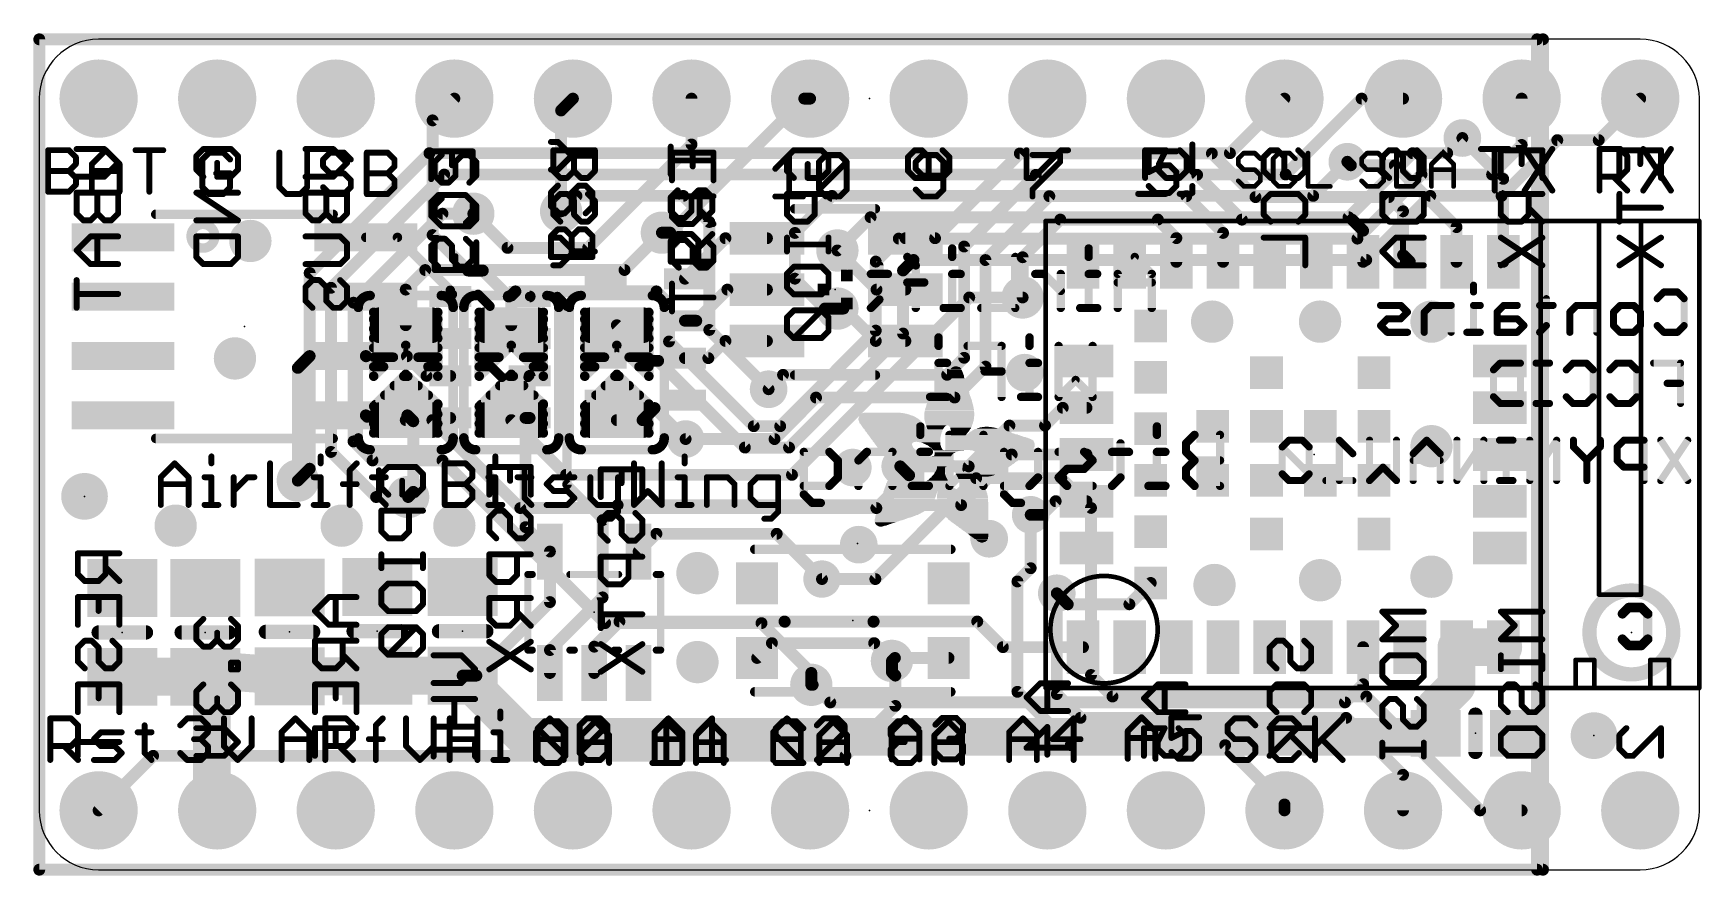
# Model space of a CAD drawing. Extents: x -0.1 to 35.6, y -0.1 to 17.9.
import ezdxf

# ---------------------------------------------------------------- set-up
doc = ezdxf.new("R2010")
doc.units = 0
for name, color, linetype in [('1', 12, 'CONTINUOUS'), ('16', 5, 'CONTINUOUS'), ('17', 110, 'CONTINUOUS'), ('18', 110, 'CONTINUOUS'), ('20', 4, 'CONTINUOUS'), ('21', 40, 'CONTINUOUS'), ('22', 6, 'CONTINUOUS'), ('23', 40, 'CONTINUOUS'), ('24', 6, 'CONTINUOUS')]:
    doc.layers.add(name, color=color, linetype=linetype)

# ---------------------------------------------------------------- blocks, each defined once
blk = doc.blocks.new('RECT')
blk.add_solid([(-0.5, -0.5), (0.5, -0.5), (-0.5, 0.5), (0.5, 0.5)])
blk = doc.blocks.new('ROUNDP')
at = {"const_width": 0.5}
blk.add_lwpolyline([(0, -0.25, 1), (0, 0.25, 1), (0, -0.25)], format="xyb", dxfattribs=at)
blk = doc.blocks.new('RECT121920X243840R50')
at = {"const_width": 0.1905}
blk.add_lwpolyline([(0.2858, -0.5715), (0.2858, 0.5715, 0.4142), (0.1905, 0.6668), (-0.1905, 0.6668, 0.4142), (-0.2858, 0.5715), (-0.2858, -0.5715, 0.4142), (-0.1905, -0.6668), (0.1905, -0.6668, 0.4142)], format="xyb", close=True, dxfattribs=at)
blk.add_solid([(-0.2159, -0.5969), (0.2159, -0.5969), (-0.2159, 0.5969), (0.2159, 0.5969)])
blk = doc.blocks.new('PIE')
at = {"const_width": 0.5}
blk.add_lwpolyline([(0, -0.25, 1), (0, 0.25, 1), (0, -0.25)], format="xyb", dxfattribs=at)
blk = doc.blocks.new('ROUNDV')
at = {"const_width": 0.5}
blk.add_lwpolyline([(0, -0.25, 1), (0, 0.25, 1), (0, -0.25)], format="xyb", dxfattribs=at)

msp = doc.modelspace()

# ---------------------------------------------------------------- linework, layer by layer
at = {"layer": '1'}
for points, const_width in [([(0, 17.78), (32.2072, 17.78)], 0.254), ([(0, 0), (0, 17.78)], 0.254), ([(32.2072, 17.78), (32.2072, 0)], 0.254), ([(8.4244, 16.0444), (8.89, 16.51)], 0.254), ([(11.43, 16.51), (11.176, 16.256)], 0.254), ([(16.3844, 16.51), (13.5142, 13.6398)], 0.254), ([(13.97, 15.5291), (13.97, 16.51)], 0.254), ([(16.3844, 16.51), (16.51, 16.51)], 0.254), ([(8.4244, 16.0444), (8.4244, 13.589)], 0.254), ([(11.176, 16.256), (11.176, 14.097)], 0.254), ([(31.355, 14.7913), (30.48, 15.6663)], 0.254), ([(13.97, 15.5291), (11.7545, 13.3136)], 0.254), ([(21.0015, 15.3357), (19.1864, 13.5206)], 0.254), ([(25.1149, 15.3357), (21.0015, 15.3357)], 0.254), ([(26.0489, 14.4018), (25.1149, 15.3357)], 0.254), ([(28.0162, 15.1583), (28.0924, 15.0821)], 0.254), ([(29.0322, 15.0821), (28.0924, 15.0821)], 0.254), ([(30.355, 13.7593), (29.0322, 15.0821)], 0.254), ([(21.344, 14.8785), (19.8086, 13.3432)], 0.254), ([(24.7985, 14.8785), (21.344, 14.8785)], 0.254), ([(25.7579, 13.9192), (24.7985, 14.8785)], 0.254), ([(31.355, 13.015), (31.355, 14.7913)], 0.254), ([(21.6338, 14.4213), (20.2658, 13.0533)], 0.254), ([(24.5677, 14.4213), (21.6338, 14.4213)], 0.254), ([(25.355, 13.634), (24.5677, 14.4213)], 0.254), ([(28.9052, 14.4018), (26.0489, 14.4018)], 0.254), ([(29.21, 14.097), (28.9052, 14.4018)], 0.254), ([(9.2964, 14.0462), (10.029, 13.3136)], 0.254), ([(21.8682, 13.9202), (21.0615, 13.1135)], 0.254), ([(23.9578, 13.9202), (21.8682, 13.9202)], 0.254), ([(24.355, 13.523), (23.9578, 13.9202)], 0.254), ([(28.1178, 13.9192), (25.7579, 13.9192)], 0.254), ([(28.355, 13.682), (28.1178, 13.9192)], 0.254), ([(29.21, 13.16), (29.21, 14.097)], 0.254), ([(7.6708, 13.5382), (6.9942, 13.5382)], 0.2032), ([(8.802, 12.407), (7.6708, 13.5382)], 0.2032), ([(9.1854, 12.828), (8.4244, 13.589)], 0.254), ([(13.335, 13.6398), (13.5142, 13.6398)], 0.254), ([(14.6962, 13.5206), (13.8294, 12.6538)], 0.254), ([(15.5854, 13.5206), (14.6962, 13.5206)], 0.254), ([(19.1864, 13.5206), (18.5514, 13.5206)], 0.254), ([(24.355, 13.015), (24.355, 13.523)], 0.254), ([(25.355, 13.015), (25.355, 13.634)], 0.254), ([(28.355, 13.015), (28.355, 13.682)], 0.254), ([(30.355, 13.015), (30.355, 13.7593)], 0.254), ([(10.029, 13.3136), (11.7545, 13.3136)], 0.254), ([(17.9324, 12.4206), (17.0942, 13.2588)], 0.254), ([(19.8086, 13.3432), (19.8086, 10.9608)], 0.254), ([(21.0615, 13.1135), (21.0615, 12.252)], 0.254), ([(29.355, 13.015), (29.21, 13.16)], 0.254), ([(9.4997, 12.828), (9.1854, 12.828)], 0.254), ([(10.0549, 12.2728), (9.4997, 12.828)], 0.254), ([(20.2658, 13.0533), (20.2658, 10.7714)], 0.254), ([(8.802, 12.2728), (8.802, 12.407)], 0.2032), ([(14.7382, 12.4206), (14.0714, 11.7538)], 0.254), ([(15.5854, 12.4206), (14.7382, 12.4206)], 0.254), ([(18.5514, 12.4206), (17.9324, 12.4206)], 0.254), ([(8.8482, 12.319), (8.802, 12.2728)], 0.2032), ([(9.398, 12.319), (8.8482, 12.319)], 0.2032), ([(9.652, 12.065), (9.398, 12.319)], 0.2032), ([(9.652, 10.795), (9.652, 12.065)], 0.2032), ([(10.502, 12.2728), (10.0549, 12.2728)], 0.254), ([(10.502, 12.2728), (11.0952, 12.2728)], 0.2032), ([(11.0952, 12.2728), (11.303, 12.065)], 0.2032), ([(11.303, 12.065), (11.303, 8.2466)], 0.2032), ([(14.0714, 11.7538), (13.8294, 11.7538)], 0.254), ([(17.0942, 12.0142), (17.2228, 12.0142)], 0.254), ([(17.9164, 11.3206), (17.2228, 12.0142)], 0.254), ([(14.6964, 11.3206), (14.3296, 10.9538)], 0.254), ([(15.5854, 11.3206), (14.6964, 11.3206)], 0.254), ([(18.5514, 11.3206), (17.9164, 11.3206)], 0.254), ([(5.7912, 10.9982), (5.5372, 10.7442)], 0.254), ([(6.9942, 10.9982), (5.7912, 10.9982)], 0.254), ([(6.999, 10.9934), (6.9942, 10.9982)], 0.254), ([(7.8734, 10.9934), (6.999, 10.9934)], 0.254), ([(8.294, 10.5728), (7.8734, 10.9934)], 0.254), ([(14.3296, 10.9538), (13.8294, 10.9538)], 0.254), ([(19.4436, 10.5958), (19.8086, 10.9608)], 0.254), ([(5.5372, 10.7442), (5.5372, 8.3312)], 0.254), ([(9.906, 10.541), (9.652, 10.795)], 0.2032), ([(15.621, 10.287), (15.9298, 10.5958)], 0.254), ([(19.4436, 10.5958), (15.9298, 10.5958)], 0.254), ([(20.2658, 10.7714), (19.6036, 10.1092)], 0.254), ([(8.802, 10.5728), (8.294, 10.5728)], 0.254), ([(10.4702, 10.541), (9.906, 10.541)], 0.2032), ([(10.502, 10.5728), (10.4702, 10.541)], 0.2032), ([(10.502, 10.5728), (10.502, 9.6728)], 0.254), ([(16.637, 10.1092), (15.748, 9.2202)], 0.254), ([(19.6036, 10.1092), (16.637, 10.1092)], 0.254), ([(21.922, 9.89), (21.541, 9.509)], 0.254), ([(22.43, 9.89), (21.922, 9.89)], 0.254), ([(6.9942, 9.7282), (7.8832, 9.7282)], 0.254), ([(6.9942, 9.7282), (7.0243, 9.6981)], 0.254), ([(8.802, 9.6728), (7.0243, 9.6981)], 0.254), ([(8.0102, 9.6012), (7.8832, 9.7282)], 0.254), ([(8.0102, 9.6012), (8.0102, 8.0904)], 0.254), ([(10.502, 9.6728), (10.414, 9.6728)], 0.254), ([(10.414, 9.6728), (10.414, 7.335)], 0.254), ([(15.748, 9.2202), (13.843, 9.2202)], 0.254), ([(20.779, 9.509), (19.906, 8.636)], 0.254), ([(21.541, 9.509), (20.779, 9.509)], 0.254), ([(20.828, 8.89), (19.7443, 7.8063)], 0.254), ([(22.43, 8.89), (20.828, 8.89)], 0.254), ([(19.906, 8.636), (18.4404, 8.636)], 0.254), ([(11.303, 8.2466), (12.065, 7.4846)], 0.2032), ([(7.8994, 7.9796), (8.0102, 8.0904)], 0.254), ([(12.065, 7.4846), (12.3867, 7.8063)], 0.254), ([(19.7443, 7.8063), (12.3867, 7.8063)], 0.254), ([(21.7692, 7.89), (21.4778, 7.5986)], 0.254), ([(21.7692, 7.89), (22.43, 7.89)], 0.254), ([(12.065, 5.8304), (12.065, 7.4846)], 0.254), ([(21.2344, 7.5986), (21.4778, 7.5986)], 0.254), ([(10.414, 7.335), (10.9372, 6.8118)], 0.254), ([(13.2182, 7.1928), (12.8372, 6.8118)], 0.254), ([(15.7942, 7.1928), (13.2182, 7.1928)], 0.254), ([(16.764, 6.223), (15.7942, 7.1928)], 0.254), ([(10.9372, 6.8118), (10.9372, 5.7302)], 0.254), ([(23.805, 6.14), (23.3478, 5.6828)], 0.254), ([(10.9372, 5.7302), (9.3624, 4.1554)], 0.254), ([(10.9372, 4.7026), (12.065, 5.8304)], 0.254), ([(22.0286, 5.6828), (21.7932, 5.9182)], 0.254), ([(23.3478, 5.6828), (22.0286, 5.6828)], 0.254), ([(12.4262, 5.3142), (11.8872, 4.7752)], 0.254), ([(15.9612, 5.3142), (12.4262, 5.3142)], 0.254), ([(15.9668, 5.3086), (15.9612, 5.3142)], 0.254), ([(15.9668, 5.3086), (17.8659, 5.3086)], 0.254), ([(17.8659, 5.3086), (17.8715, 5.3142)], 0.254), ([(17.8715, 5.3142), (20.09, 5.3142)], 0.254), ([(20.6392, 4.765), (20.09, 5.3142)], 0.254), ([(30.355, 3.939), (30.355, 4.765)], 0.8128), ([(30.355, 4.765), (31.355, 4.765)], 0.8128), ([(3.6957, 4.2697), (5.3594, 4.1427)], 0.8128), ([(3.6957, 4.1427), (3.6957, 4.2697)], 0.8128), ([(10.9372, 4.2118), (10.9372, 4.7026)], 0.254), ([(11.8872, 4.7752), (11.8872, 4.2118)], 0.254), ([(15.6918, 4.8514), (15.3744, 4.534)], 0.254), ([(17.8816, 4.8514), (15.6918, 4.8514)], 0.254), ([(18.2626, 4.4704), (17.8816, 4.8514)], 0.254), ([(18.3262, 4.534), (18.2626, 4.4704)], 0.254), ([(19.4744, 4.534), (18.3262, 4.534)], 0.254), ([(22.355, 4.765), (20.6392, 4.765)], 0.254), ([(28.355, 4.765), (28.355, 3.971)], 0.254), ([(3.556, 4.13), (1.778, 4.13)], 0.8128), ([(3.556, 4.13), (3.5777, 4.1517)], 0.8128), ([(3.5777, 4.1517), (3.6957, 4.1427)], 0.8128), ([(3.6957, 1.3843), (3.6957, 4.1427)], 0.8128), ([(7.2263, 4.1427), (5.3594, 4.1427)], 0.8128), ([(7.239, 4.1554), (7.2263, 4.1427)], 0.8128), ([(9.0678, 4.1554), (7.239, 4.1554)], 0.8128), ([(10.3784, 2.8448), (9.0678, 4.1554)], 0.8128), ([(29.9094, 3.4934), (30.355, 3.939)], 0.8128), ([(9.3624, 4.1554), (9.0678, 4.1554)], 0.254), ([(16.5354, 3.9584), (16.5648, 3.9584)], 0.254), ([(16.9418, 3.5814), (16.5648, 3.9584)], 0.254), ([(28.355, 3.971), (27.9654, 3.5814)], 0.254), ([(27.9654, 3.5814), (16.9418, 3.5814)], 0.254), ([(29.9094, 2.921), (29.9094, 3.4934)], 0.8128), ([(29.8958, 2.8448), (10.3784, 2.8448)], 0.8128), ([(29.9094, 2.8584), (29.8958, 2.8448)], 0.8128), ([(29.9094, 2.921), (29.9094, 2.8584)], 0.8128), ([(3.81, 1.27), (3.6957, 1.3843)], 0.8128), ([(32.2072, 0), (0, 0)], 0.254)]:
    msp.add_lwpolyline(points, dxfattribs=dict(at, const_width=const_width))
for points, const_width in [([(0, 17.8435, 1), (0, 17.7165)], 0.127), ([(0.0635, 17.78, 1), (-0.0635, 17.78)], 0.127), ([(32.2707, 17.78, 1), (32.1437, 17.78)], 0.127), ([(32.2072, 17.7165, 1), (32.2072, 17.8435)], 0.127), ([(8.9349, 16.4651, 1), (8.8451, 16.5549)], 0.127), ([(11.4749, 16.4651, 1), (11.3851, 16.5549)], 0.127), ([(14.0335, 16.51, 1), (13.9065, 16.51)], 0.127), ([(16.3844, 16.5735, 1), (16.3844, 16.4465)], 0.127), ([(16.4293, 16.4651, 1), (16.3395, 16.5549)], 0.127), ([(16.51, 16.4465, 1), (16.51, 16.5735)], 0.127), ([(8.4879, 16.0444, 1), (8.3609, 16.0444)], 0.127), ([(8.3795, 16.0893, 1), (8.4693, 15.9995)], 0.127), ([(11.2395, 16.256, 1), (11.1125, 16.256)], 0.127), ([(11.1311, 16.3009, 1), (11.2209, 16.2111)], 0.127), ([(30.5249, 15.7112, 1), (30.4351, 15.6214)], 0.127), ([(13.9065, 15.5291, 1), (14.0335, 15.5291)], 0.127), ([(14.0149, 15.4842, 1), (13.9251, 15.574)], 0.127), ([(21.0015, 15.3992, 1), (21.0015, 15.2722)], 0.127), ([(21.0464, 15.2908, 1), (20.9566, 15.3806)], 0.127), ([(25.1598, 15.3806, 1), (25.07, 15.2908)], 0.127), ([(25.1149, 15.2722, 1), (25.1149, 15.3992)], 0.127), ([(28.0611, 15.2032, 1), (27.9713, 15.1134)], 0.127), ([(28.0924, 15.1456, 1), (28.0924, 15.0186)], 0.127), ([(28.0475, 15.0372, 1), (28.1373, 15.127)], 0.127), ([(29.0771, 15.127, 1), (28.9873, 15.0372)], 0.127), ([(29.0322, 15.0186, 1), (29.0322, 15.1456)], 0.127), ([(21.344, 14.942, 1), (21.344, 14.815)], 0.127), ([(21.3889, 14.8336, 1), (21.2991, 14.9234)], 0.127), ([(24.8434, 14.9234, 1), (24.7536, 14.8336)], 0.127), ([(24.7985, 14.815, 1), (24.7985, 14.942)], 0.127), ([(31.4185, 14.7913, 1), (31.2915, 14.7913)], 0.127), ([(31.3101, 14.7464, 1), (31.3999, 14.8362)], 0.127), ([(21.6338, 14.4848, 1), (21.6338, 14.3578)], 0.127), ([(21.6787, 14.3764, 1), (21.5889, 14.4662)], 0.127), ([(24.6126, 14.4662, 1), (24.5228, 14.3764)], 0.127), ([(24.5677, 14.3578, 1), (24.5677, 14.4848)], 0.127), ([(26.0489, 14.4653, 1), (26.0489, 14.3383)], 0.127), ([(26.004, 14.3569, 1), (26.0938, 14.4467)], 0.127), ([(28.9501, 14.4467, 1), (28.8603, 14.3569)], 0.127), ([(28.9052, 14.3383, 1), (28.9052, 14.4653)], 0.127), ([(9.3413, 14.0911, 1), (9.2515, 14.0013)], 0.127), ([(11.1125, 14.097, 1), (11.2395, 14.097)], 0.127), ([(21.8682, 13.9837, 1), (21.8682, 13.8567)], 0.127), ([(21.9131, 13.8753, 1), (21.8233, 13.9651)], 0.127), ([(24.0027, 13.9651, 1), (23.9129, 13.8753)], 0.127), ([(23.9578, 13.8567, 1), (23.9578, 13.9837)], 0.127), ([(25.7579, 13.9827, 1), (25.7579, 13.8557)], 0.127), ([(25.713, 13.8743, 1), (25.8028, 13.9641)], 0.127), ([(28.1627, 13.9641, 1), (28.0729, 13.8743)], 0.127), ([(28.1178, 13.8557, 1), (28.1178, 13.9827)], 0.127), ([(29.2735, 14.097, 1), (29.1465, 14.097)], 0.127), ([(29.1651, 14.0521, 1), (29.2549, 14.1419)], 0.127), ([(6.9942, 13.589, 1), (6.9942, 13.4874)], 0.1016), ([(7.7067, 13.5741, 1), (7.6349, 13.5023)], 0.1016), ([(7.6708, 13.4874, 1), (7.6708, 13.589)], 0.1016), ([(8.4693, 13.6339, 1), (8.3795, 13.5441)], 0.127), ([(8.3609, 13.589, 1), (8.4879, 13.589)], 0.127), ([(13.335, 13.7033, 1), (13.335, 13.5763)], 0.127), ([(13.4693, 13.6847, 1), (13.5591, 13.5949)], 0.127), ([(13.5142, 13.5763, 1), (13.5142, 13.7033)], 0.127), ([(14.6962, 13.5841, 1), (14.6962, 13.4571)], 0.127), ([(14.7411, 13.4757, 1), (14.6513, 13.5655)], 0.127), ([(15.5854, 13.4571, 1), (15.5854, 13.5841)], 0.127), ([(18.5514, 13.5841, 1), (18.5514, 13.4571)], 0.127), ([(19.1415, 13.5655, 1), (19.2313, 13.4757)], 0.127), ([(19.1864, 13.4571, 1), (19.1864, 13.5841)], 0.127), ([(24.4185, 13.523, 1), (24.2915, 13.523)], 0.127), ([(24.3101, 13.4781, 1), (24.3999, 13.5679)], 0.127), ([(25.4185, 13.634, 1), (25.2915, 13.634)], 0.127), ([(25.3101, 13.5891, 1), (25.3999, 13.6789)], 0.127), ([(28.4185, 13.682, 1), (28.2915, 13.682)], 0.127), ([(28.3101, 13.6371, 1), (28.3999, 13.7269)], 0.127), ([(30.4185, 13.7593, 1), (30.2915, 13.7593)], 0.127), ([(30.3101, 13.7144, 1), (30.3999, 13.8042)], 0.127), ([(10.029, 13.3771, 1), (10.029, 13.2501)], 0.127), ([(9.9841, 13.2687, 1), (10.0739, 13.3585)], 0.127), ([(11.7096, 13.3585, 1), (11.7994, 13.2687)], 0.127), ([(11.7545, 13.2501, 1), (11.7545, 13.3771)], 0.127), ([(17.1391, 13.3037, 1), (17.0493, 13.2139)], 0.127), ([(19.8721, 13.3432, 1), (19.7451, 13.3432)], 0.127), ([(19.7637, 13.3881, 1), (19.8535, 13.2983)], 0.127), ([(21.125, 13.1135, 1), (20.998, 13.1135)], 0.127), ([(21.0166, 13.1584, 1), (21.1064, 13.0686)], 0.127), ([(29.2549, 13.2049, 1), (29.1651, 13.1151)], 0.127), ([(29.1465, 13.16, 1), (29.2735, 13.16)], 0.127), ([(9.1854, 12.8915, 1), (9.1854, 12.7645)], 0.127), ([(9.1405, 12.7831, 1), (9.2303, 12.8729)], 0.127), ([(9.5446, 12.8729, 1), (9.4548, 12.7831)], 0.127), ([(9.4997, 12.7645, 1), (9.4997, 12.8915)], 0.127), ([(20.3293, 13.0533, 1), (20.2023, 13.0533)], 0.127), ([(20.2209, 13.0982, 1), (20.3107, 13.0084)], 0.127), ([(24.2915, 13.015, 1), (24.4185, 13.015)], 0.127), ([(25.2915, 13.015, 1), (25.4185, 13.015)], 0.127), ([(28.2915, 13.015, 1), (28.4185, 13.015)], 0.127), ([(29.3101, 12.9701, 1), (29.3999, 13.0599)], 0.127), ([(30.2915, 13.015, 1), (30.4185, 13.015)], 0.127), ([(31.2915, 13.015, 1), (31.4185, 13.015)], 0.127), ([(8.8528, 12.407, 1), (8.7512, 12.407)], 0.1016), ([(13.7845, 12.6987, 1), (13.8743, 12.6089)], 0.127), ([(14.7382, 12.4841, 1), (14.7382, 12.3571)], 0.127), ([(14.7831, 12.3757, 1), (14.6933, 12.4655)], 0.127), ([(15.5854, 12.3571, 1), (15.5854, 12.4841)], 0.127), ([(17.9324, 12.4841, 1), (17.9324, 12.3571)], 0.127), ([(17.8875, 12.3757, 1), (17.9773, 12.4655)], 0.127), ([(18.5514, 12.3571, 1), (18.5514, 12.4841)], 0.127), ([(8.7661, 12.3087, 1), (8.8379, 12.2369)], 0.1016), ([(8.7512, 12.2728, 1), (8.8528, 12.2728)], 0.1016), ([(8.7661, 12.3711, 1), (8.8379, 12.4429)], 0.1016), ([(8.8482, 12.3698, 1), (8.8482, 12.2682)], 0.1016), ([(8.8841, 12.2831, 1), (8.8123, 12.3549)], 0.1016), ([(9.4339, 12.3549, 1), (9.3621, 12.2831)], 0.1016), ([(9.398, 12.2682, 1), (9.398, 12.3698)], 0.1016), ([(9.7028, 12.065, 1), (9.6012, 12.065)], 0.1016), ([(9.6161, 12.0291, 1), (9.6879, 12.1009)], 0.1016), ([(10.0549, 12.3363, 1), (10.0549, 12.2093)], 0.127), ([(10.01, 12.2279, 1), (10.0998, 12.3177)], 0.127), ([(10.502, 12.3236, 1), (10.502, 12.222)], 0.1016), ([(10.502, 12.2093, 1), (10.502, 12.3363)], 0.127), ([(11.1311, 12.3087, 1), (11.0593, 12.2369)], 0.1016), ([(11.0952, 12.222, 1), (11.0952, 12.3236)], 0.1016), ([(11.3538, 12.065, 1), (11.2522, 12.065)], 0.1016), ([(11.2671, 12.0291, 1), (11.3389, 12.1009)], 0.1016), ([(20.998, 12.252, 1), (21.125, 12.252)], 0.127), ([(13.8294, 11.8173, 1), (13.8294, 11.6903)], 0.127), ([(14.0265, 11.7987, 1), (14.1163, 11.7089)], 0.127), ([(14.0714, 11.6903, 1), (14.0714, 11.8173)], 0.127), ([(17.0942, 12.0777, 1), (17.0942, 11.9507)], 0.127), ([(17.2677, 12.0591, 1), (17.1779, 11.9693)], 0.127), ([(17.2228, 11.9507, 1), (17.2228, 12.0777)], 0.127), ([(14.6964, 11.3841, 1), (14.6964, 11.2571)], 0.127), ([(14.7413, 11.2757, 1), (14.6515, 11.3655)], 0.127), ([(15.5854, 11.2571, 1), (15.5854, 11.3841)], 0.127), ([(17.9164, 11.3841, 1), (17.9164, 11.2571)], 0.127), ([(18.5514, 11.2571, 1), (18.5514, 11.3841)], 0.127), ([(5.7912, 11.0617, 1), (5.7912, 10.9347)], 0.127), ([(5.8361, 10.9533, 1), (5.7463, 11.0431)], 0.127), ([(7.0391, 11.0431, 1), (6.9493, 10.9533)], 0.127), ([(6.999, 11.0569, 1), (6.999, 10.9299)], 0.127), ([(6.9541, 10.9485, 1), (7.0439, 11.0383)], 0.127), ([(6.9942, 10.9347, 1), (6.9942, 11.0617)], 0.127), ([(7.9183, 11.0383, 1), (7.8285, 10.9485)], 0.127), ([(7.8734, 10.9299, 1), (7.8734, 11.0569)], 0.127), ([(13.8294, 11.0173, 1), (13.8294, 10.8903)], 0.127), ([(14.3296, 10.8903, 1), (14.3296, 11.0173)], 0.127), ([(17.8715, 11.2757, 1), (17.9613, 11.3655)], 0.127), ([(19.8535, 10.9159, 1), (19.7637, 11.0057)], 0.127), ([(5.6007, 10.7442, 1), (5.4737, 10.7442)], 0.127), ([(5.4923, 10.7891, 1), (5.5821, 10.6993)], 0.127), ([(9.6879, 10.8309, 1), (9.6161, 10.7591)], 0.1016), ([(9.6012, 10.795, 1), (9.7028, 10.795)], 0.1016), ([(14.2847, 10.9987, 1), (14.3745, 10.9089)], 0.127), ([(15.9298, 10.6593, 1), (15.9298, 10.5323)], 0.127), ([(15.9747, 10.5509, 1), (15.8849, 10.6407)], 0.127), ([(19.4436, 10.5323, 1), (19.4436, 10.6593)], 0.127), ([(19.7451, 10.9608, 1), (19.8721, 10.9608)], 0.127), ([(20.2023, 10.7714, 1), (20.3293, 10.7714)], 0.127), ([(20.3107, 10.7265, 1), (20.2209, 10.8163)], 0.127), ([(8.294, 10.6363, 1), (8.294, 10.5093)], 0.127), ([(8.2491, 10.5279, 1), (8.3389, 10.6177)], 0.127), ([(8.802, 10.5093, 1), (8.802, 10.6363)], 0.127), ([(9.906, 10.5918, 1), (9.906, 10.4902)], 0.1016), ([(9.8701, 10.5051, 1), (9.9419, 10.5769)], 0.1016), ([(10.4343, 10.5769, 1), (10.5061, 10.5051)], 0.1016), ([(10.5655, 10.5728, 1), (10.4385, 10.5728)], 0.127), ([(10.5379, 10.5369, 1), (10.4661, 10.6087)], 0.1016), ([(10.4702, 10.4902, 1), (10.4702, 10.5918)], 0.1016), ([(15.5761, 10.3319, 1), (15.6659, 10.2421)], 0.127), ([(19.3987, 10.6407, 1), (19.4885, 10.5509)], 0.127), ([(16.637, 10.1727, 1), (16.637, 10.0457)], 0.127), ([(16.6819, 10.0643, 1), (16.5921, 10.1541)], 0.127), ([(19.5587, 10.1541, 1), (19.6485, 10.0643)], 0.127), ([(19.6036, 10.0457, 1), (19.6036, 10.1727)], 0.127), ([(21.922, 9.9535, 1), (21.922, 9.8265)], 0.127), ([(21.9669, 9.8451, 1), (21.8771, 9.9349)], 0.127), ([(22.43, 9.8265, 1), (22.43, 9.9535)], 0.127), ([(6.9942, 9.7917, 1), (6.9942, 9.6647)], 0.127), ([(7.0391, 9.7731, 1), (6.9493, 9.6833)], 0.127), ([(7.0252, 9.7616, 1), (7.0234, 9.6346)], 0.127), ([(6.9794, 9.6532, 1), (7.0692, 9.743)], 0.127), ([(7.9281, 9.7731, 1), (7.8383, 9.6833)], 0.127), ([(7.8832, 9.6647, 1), (7.8832, 9.7917)], 0.127), ([(8.0737, 9.6012, 1), (7.9467, 9.6012)], 0.127), ([(7.9653, 9.5563, 1), (8.0551, 9.6461)], 0.127), ([(8.8011, 9.6093, 1), (8.8029, 9.7363)], 0.127), ([(10.414, 9.7363, 1), (10.414, 9.6093)], 0.127), ([(10.4775, 9.6728, 1), (10.3505, 9.6728)], 0.127), ([(10.4385, 9.6728, 1), (10.5655, 9.6728)], 0.127), ([(10.502, 9.6093, 1), (10.502, 9.7363)], 0.127), ([(13.843, 9.2837, 1), (13.843, 9.1567)], 0.127), ([(15.7031, 9.2651, 1), (15.7929, 9.1753)], 0.127), ([(15.748, 9.1567, 1), (15.748, 9.2837)], 0.127), ([(20.779, 9.5725, 1), (20.779, 9.4455)], 0.127), ([(20.8239, 9.4641, 1), (20.7341, 9.5539)], 0.127), ([(21.4961, 9.5539, 1), (21.5859, 9.4641)], 0.127), ([(21.541, 9.4455, 1), (21.541, 9.5725)], 0.127), ([(20.828, 8.9535, 1), (20.828, 8.8265)], 0.127), ([(20.8729, 8.8451, 1), (20.7831, 8.9349)], 0.127), ([(22.43, 8.8265, 1), (22.43, 8.9535)], 0.127), ([(18.4404, 8.6995, 1), (18.4404, 8.5725)], 0.127), ([(19.8611, 8.6809, 1), (19.9509, 8.5911)], 0.127), ([(19.906, 8.5725, 1), (19.906, 8.6995)], 0.127), ([(5.4737, 8.3312, 1), (5.6007, 8.3312)], 0.127), ([(11.3389, 8.2825, 1), (11.2671, 8.2107)], 0.1016), ([(11.2522, 8.2466, 1), (11.3538, 8.2466)], 0.1016), ([(7.8545, 8.0245, 1), (7.9443, 7.9347)], 0.127), ([(7.9467, 8.0904, 1), (8.0737, 8.0904)], 0.127), ([(8.0551, 8.0455, 1), (7.9653, 8.1353)], 0.127), ([(12.3867, 7.8698, 1), (12.3867, 7.7428)], 0.127), ([(12.4316, 7.7614, 1), (12.3418, 7.8512)], 0.127), ([(19.6994, 7.8512, 1), (19.7892, 7.7614)], 0.127), ([(19.7443, 7.7428, 1), (19.7443, 7.8698)], 0.127), ([(21.7692, 7.9535, 1), (21.7692, 7.8265)], 0.127), ([(21.8141, 7.8451, 1), (21.7243, 7.9349)], 0.127), ([(22.43, 7.8265, 1), (22.43, 7.9535)], 0.127), ([(12.1285, 7.4846, 1), (12.0015, 7.4846)], 0.127), ([(12.0201, 7.5295, 1), (12.1099, 7.4397)], 0.127), ([(12.0291, 7.4487, 1), (12.1009, 7.5205)], 0.1016), ([(21.2344, 7.6621, 1), (21.2344, 7.5351)], 0.127), ([(21.4329, 7.6435, 1), (21.5227, 7.5537)], 0.127), ([(21.4778, 7.5351, 1), (21.4778, 7.6621)], 0.127), ([(10.4589, 7.3799, 1), (10.3691, 7.2901)], 0.127), ([(10.3505, 7.335, 1), (10.4775, 7.335)], 0.127), ([(13.2182, 7.2563, 1), (13.2182, 7.1293)], 0.127), ([(13.2631, 7.1479, 1), (13.1733, 7.2377)], 0.127), ([(15.8391, 7.2377, 1), (15.7493, 7.1479)], 0.127), ([(15.7942, 7.1293, 1), (15.7942, 7.2563)], 0.127), ([(11.0007, 6.8118, 1), (10.8737, 6.8118)], 0.127), ([(10.8923, 6.7669, 1), (10.9821, 6.8567)], 0.127), ([(12.7923, 6.8567, 1), (12.8821, 6.7669)], 0.127), ([(16.7191, 6.1781, 1), (16.8089, 6.2679)], 0.127), ([(23.8499, 6.0951, 1), (23.7601, 6.1849)], 0.127), ([(10.8737, 5.7302, 1), (11.0007, 5.7302)], 0.127), ([(10.9821, 5.6853, 1), (10.8923, 5.7751)], 0.127), ([(12.0015, 5.8304, 1), (12.1285, 5.8304)], 0.127), ([(12.1099, 5.7855, 1), (12.0201, 5.8753)], 0.127), ([(21.8381, 5.9631, 1), (21.7483, 5.8733)], 0.127), ([(22.0286, 5.7463, 1), (22.0286, 5.6193)], 0.127), ([(21.9837, 5.6379, 1), (22.0735, 5.7277)], 0.127), ([(23.3029, 5.7277, 1), (23.3927, 5.6379)], 0.127), ([(23.3478, 5.6193, 1), (23.3478, 5.7463)], 0.127), ([(12.4262, 5.3777, 1), (12.4262, 5.2507)], 0.127), ([(12.4711, 5.2693, 1), (12.3813, 5.3591)], 0.127), ([(16.0061, 5.3591, 1), (15.9163, 5.2693)], 0.127), ([(15.9668, 5.3721, 1), (15.9668, 5.2451)], 0.127), ([(15.9219, 5.2637, 1), (16.0117, 5.3535)], 0.127), ([(15.9612, 5.2507, 1), (15.9612, 5.3777)], 0.127), ([(17.821, 5.3535, 1), (17.9108, 5.2637)], 0.127), ([(17.8715, 5.3777, 1), (17.8715, 5.2507)], 0.127), ([(17.9164, 5.2693, 1), (17.8266, 5.3591)], 0.127), ([(17.8659, 5.2451, 1), (17.8659, 5.3721)], 0.127), ([(20.1349, 5.3591, 1), (20.0451, 5.2693)], 0.127), ([(20.09, 5.2507, 1), (20.09, 5.3777)], 0.127), ([(30.5582, 4.765, 1), (30.1518, 4.765)], 0.4064), ([(30.355, 4.9682, 1), (30.355, 4.5618)], 0.4064), ([(31.355, 4.5618, 1), (31.355, 4.9682)], 0.4064), ([(3.7112, 4.4723, 1), (3.6802, 4.0671)], 0.4064), ([(3.8989, 4.2697, 1), (3.4925, 4.2697)], 0.4064), ([(11.0007, 4.7026, 1), (10.8737, 4.7026)], 0.127), ([(10.8923, 4.7475, 1), (10.9821, 4.6577)], 0.127), ([(11.9507, 4.7752, 1), (11.8237, 4.7752)], 0.127), ([(11.8423, 4.8201, 1), (11.9321, 4.7303)], 0.127), ([(15.6918, 4.9149, 1), (15.6918, 4.7879)], 0.127), ([(15.7367, 4.8065, 1), (15.6469, 4.8963)], 0.127), ([(17.9265, 4.8963, 1), (17.8367, 4.8065)], 0.127), ([(17.8816, 4.7879, 1), (17.8816, 4.9149)], 0.127), ([(18.3262, 4.5975, 1), (18.3262, 4.4705)], 0.127), ([(18.3711, 4.4891, 1), (18.2813, 4.5789)], 0.127), ([(19.4744, 4.4705, 1), (19.4744, 4.5975)], 0.127), ([(20.6392, 4.8285, 1), (20.6392, 4.7015)], 0.127), ([(20.5943, 4.7201, 1), (20.6841, 4.8099)], 0.127), ([(22.355, 4.7015, 1), (22.355, 4.8285)], 0.127), ([(28.4185, 4.765, 1), (28.2915, 4.765)], 0.127), ([(1.778, 4.3332, 1), (1.778, 3.9268)], 0.4064), ([(3.4123, 4.2737, 1), (3.6997, 3.9863)], 0.4064), ([(3.5932, 4.3543, 1), (3.5622, 3.9491)], 0.4064), ([(3.7214, 4.008, 1), (3.434, 4.2954)], 0.4064), ([(3.8989, 4.1427, 1), (3.4925, 4.1427)], 0.4064), ([(3.4925, 4.1427, 1), (3.8989, 4.1427)], 0.4064), ([(3.556, 3.9268, 1), (3.556, 4.3332)], 0.4064), ([(3.6802, 3.9401, 1), (3.7112, 4.3453)], 0.4064), ([(5.3594, 4.3459, 1), (5.3594, 3.9395)], 0.4064), ([(5.3439, 3.9401, 1), (5.3749, 4.3453)], 0.4064), ([(7.0826, 4.2864, 1), (7.37, 3.999)], 0.4064), ([(7.239, 4.3586, 1), (7.239, 3.9522)], 0.4064), ([(7.3827, 4.0117, 1), (7.0953, 4.2991)], 0.4064), ([(7.2263, 3.9395, 1), (7.2263, 4.3459)], 0.4064), ([(9.2115, 4.2991, 1), (8.9241, 4.0117)], 0.4064), ([(9.0678, 3.9522, 1), (9.0678, 4.3586)], 0.4064), ([(15.3295, 4.5789, 1), (15.4193, 4.4891)], 0.127), ([(18.2177, 4.5153, 1), (18.3075, 4.4255)], 0.127), ([(18.2177, 4.4255, 1), (18.3075, 4.5153)], 0.127), ([(30.4987, 3.7953, 1), (30.2113, 4.0827)], 0.4064), ([(9.0678, 4.2189, 1), (9.0678, 4.0919)], 0.127), ([(9.3175, 4.2003, 1), (9.4073, 4.1105)], 0.127), ([(9.3624, 4.0919, 1), (9.3624, 4.2189)], 0.127), ([(10.8737, 4.2118, 1), (11.0007, 4.2118)], 0.127), ([(11.8237, 4.2118, 1), (11.9507, 4.2118)], 0.127), ([(16.5354, 4.0219, 1), (16.5354, 3.8949)], 0.127), ([(16.6097, 4.0033, 1), (16.5199, 3.9135)], 0.127), ([(16.5648, 3.8949, 1), (16.5648, 4.0219)], 0.127), ([(28.2915, 3.971, 1), (28.4185, 3.971)], 0.127), ([(28.3999, 3.9261, 1), (28.3101, 4.0159)], 0.127), ([(30.1518, 3.939, 1), (30.5582, 3.939)], 0.4064), ([(16.9418, 3.6449, 1), (16.9418, 3.5179)], 0.127), ([(16.8969, 3.5365, 1), (16.9867, 3.6263)], 0.127), ([(27.9205, 3.6263, 1), (28.0103, 3.5365)], 0.127), ([(27.9654, 3.5179, 1), (27.9654, 3.6449)], 0.127), ([(30.1126, 3.4934, 1), (29.7062, 3.4934)], 0.4064), ([(29.7657, 3.6371, 1), (30.0531, 3.3497)], 0.4064), ([(10.3784, 3.048, 1), (10.3784, 2.6416)], 0.4064), ([(30.1126, 2.921, 1), (29.7062, 2.921)], 0.4064), ([(30.0531, 2.7147, 1), (29.7657, 3.0021)], 0.4064), ([(29.8958, 2.6416, 1), (29.8958, 3.048)], 0.4064), ([(10.2347, 2.7011, 1), (10.5221, 2.9885)], 0.4064), ([(29.7521, 2.9885, 1), (30.0395, 2.7011)], 0.4064), ([(29.7062, 2.921, 1), (30.1126, 2.921)], 0.4064), ([(29.7062, 2.8584, 1), (30.1126, 2.8584)], 0.4064), ([(3.8394, 1.528, 1), (3.552, 1.2406)], 0.4064), ([(3.4925, 1.3843, 1), (3.8989, 1.3843)], 0.4064), ([(3.6663, 1.1263, 1), (3.9537, 1.4137)], 0.4064), ([(0, 0.0635, 1), (0, -0.0635)], 0.127), ([(-0.0635, 0, 1), (0.0635, 0)], 0.127), ([(32.1437, 0, 1), (32.2707, 0)], 0.127), ([(32.2072, -0.0635, 1), (32.2072, 0.0635)], 0.127)]:
    msp.add_lwpolyline(points, format="xyb", dxfattribs=dict(at, const_width=const_width))
at = {"layer": '16'}
for points, const_width in [([(0, 17.78), (32.0802, 17.78)], 0.254), ([(0, 0), (0, 17.78)], 0.254), ([(32.0802, 17.78), (32.0802, 0)], 0.254), ([(26.67, 16.51), (25.5016, 15.3416)], 0.254), ([(28.3224, 16.51), (26.6968, 14.8844)], 0.254), ([(29.21, 16.51), (28.3224, 16.51)], 0.254), ([(31.75, 16.51), (31.75, 15.5181)], 0.254), ([(34.29, 16.51), (33.401, 15.621)], 0.254), ([(30.48, 15.6663), (30.1553, 15.3416)], 0.254), ([(32.5134, 15.621), (31.3196, 14.4272)], 0.254), ([(33.401, 15.621), (32.5134, 15.621)], 0.254), ([(8.3566, 15.3416), (5.7912, 12.7762)], 0.254), ([(25.5016, 15.3416), (8.3566, 15.3416)], 0.254), ([(29.4145, 15.3416), (28.0429, 13.97)], 0.254), ([(30.1553, 15.3416), (29.4145, 15.3416)], 0.254), ([(31.75, 15.5181), (31.1163, 14.8844)], 0.254), ([(8.673, 14.8844), (6.2484, 12.4598)], 0.254), ([(26.6968, 14.8844), (8.673, 14.8844)], 0.254), ([(28.0162, 15.1583), (27.2851, 14.4272)], 0.254), ([(29.6039, 14.8844), (28.2323, 13.5128)], 0.254), ([(31.1163, 14.8844), (29.6039, 14.8844)], 0.254), ([(11.5062, 14.4272), (11.176, 14.097)], 0.254), ([(13.7922, 14.4272), (11.5062, 14.4272)], 0.254), ([(14.351, 13.8684), (13.7922, 14.4272)], 0.254), ([(16.9769, 14.4272), (16.1838, 13.6341)], 0.254), ([(27.2851, 14.4272), (16.9769, 14.4272)], 0.254), ([(28.4216, 13.0556), (29.7932, 14.4272)], 0.254), ([(31.3196, 14.4272), (29.7932, 14.4272)], 0.254), ([(8.6362, 14.0462), (6.7302, 12.1402)], 0.254), ([(9.2964, 14.0462), (8.6362, 14.0462)], 0.254), ([(14.351, 13.8684), (14.351, 11.557)], 0.254), ([(17.8054, 13.97), (17.0942, 13.2588)], 0.254), ([(28.0429, 13.97), (17.8054, 13.97)], 0.254), ([(12.5349, 12.8397), (13.335, 13.6398)], 0.254), ([(16.1838, 13.6341), (16.1838, 12.6549)], 0.254), ([(17.9159, 13.0199), (18.4088, 13.5128)], 0.254), ([(28.2323, 13.5128), (18.4088, 13.5128)], 0.254), ([(5.7912, 12.7762), (5.7912, 8.5852)], 0.254), ([(8.2677, 12.8397), (7.8486, 12.4206)], 0.254), ([(8.2677, 12.8397), (12.5349, 12.8397)], 0.254), ([(17.9159, 11.5426), (17.9159, 13.0199)], 0.254), ([(18.5001, 12.8305), (18.7252, 13.0556)], 0.254), ([(18.5001, 11.4802), (18.5001, 12.8305)], 0.254), ([(18.7252, 13.0556), (28.4216, 13.0556)], 0.254), ([(6.2484, 12.4598), (6.2484, 8.9448)], 0.254), ([(7.8486, 11.6586), (7.8486, 12.4206)], 0.254), ([(10.1981, 12.3825), (10.1092, 12.2936)], 0.254), ([(10.1981, 12.3825), (13.2188, 12.3825)], 0.254), ([(13.2188, 12.3825), (13.4882, 12.1131)], 0.254), ([(16.8245, 12.0142), (16.1838, 12.6549)], 0.254), ([(6.7302, 9.1704), (6.7302, 12.1402)], 0.254), ([(10.1092, 12.2936), (10.1092, 11.6586)], 0.254), ([(13.4882, 12.1131), (13.4882, 11.3098)], 0.254), ([(19.9185, 12.252), (16.1207, 8.4542)], 0.254), ([(21.0615, 12.252), (19.9185, 12.252)], 0.254), ([(7.162, 10.5656), (7.162, 11.9356)], 0.2032), ([(7.162, 11.9356), (8.5352, 11.9356)], 0.2032), ([(7.162, 11.7856), (8.5352, 11.7856)], 0.2032), ([(8.5352, 11.9356), (8.5352, 10.5656)], 0.2032), ([(9.4226, 10.5656), (9.4226, 11.9356)], 0.2032), ([(9.4226, 11.9356), (10.7958, 11.9356)], 0.2032), ([(9.4226, 11.7856), (10.7958, 11.7856)], 0.2032), ([(10.7958, 11.9356), (10.7958, 10.5656)], 0.2032), ([(11.6832, 10.5656), (11.6832, 11.9356)], 0.2032), ([(11.6832, 11.9356), (13.0564, 11.9356)], 0.2032), ([(11.6832, 11.7856), (13.0564, 11.7856)], 0.2032), ([(13.0564, 11.9356), (13.0564, 10.5656)], 0.2032), ([(17.0942, 12.0142), (16.8245, 12.0142)], 0.254), ([(7.162, 11.5824), (8.5352, 11.5824)], 0.2032), ([(7.162, 11.3792), (8.5352, 11.3792)], 0.2032), ([(9.4226, 11.5824), (10.7958, 11.5824)], 0.2032), ([(9.4226, 11.3792), (10.7958, 11.3792)], 0.2032), ([(11.6832, 11.5824), (13.0564, 11.5824)], 0.2032), ([(11.6832, 11.3792), (13.0564, 11.3792)], 0.2032), ([(13.1318, 10.8966), (12.3698, 11.6586)], 0.254), ([(13.4882, 11.3098), (15.3024, 9.4956)], 0.254), ([(15.621, 10.287), (14.351, 11.557)], 0.254), ([(15.8689, 9.4956), (17.9159, 11.5426)], 0.254), ([(16.0583, 9.0384), (18.5001, 11.4802)], 0.254), ([(7.8486, 11.2268), (7.162, 10.5656)], 0.2032), ([(7.162, 11.176), (7.7959, 11.176)], 0.2032), ([(8.5352, 10.5656), (7.8486, 11.2268)], 0.2032), ([(7.9014, 11.176), (8.5352, 11.176)], 0.2032), ([(10.1092, 11.2268), (9.4226, 10.5656)], 0.2032), ([(9.4226, 11.176), (10.0564, 11.176)], 0.2032), ([(10.7958, 10.5656), (10.1092, 11.2268)], 0.2032), ([(10.162, 11.176), (10.7958, 11.176)], 0.2032), ([(12.3698, 11.2268), (11.6832, 10.5656)], 0.2032), ([(11.6832, 11.176), (12.3171, 11.176)], 0.2032), ([(13.0564, 10.5656), (12.3698, 11.2268)], 0.2032), ([(12.4226, 11.176), (13.0564, 11.176)], 0.2032), ([(7.162, 10.9728), (7.5848, 10.9728)], 0.2032), ([(7.162, 10.7696), (7.3738, 10.7696)], 0.2032), ([(8.1124, 10.9728), (8.5352, 10.9728)], 0.2032), ([(8.3234, 10.7696), (8.5352, 10.7696)], 0.2032), ([(9.4226, 10.9728), (9.8454, 10.9728)], 0.2032), ([(9.4226, 10.7696), (9.6344, 10.7696)], 0.2032), ([(10.373, 10.9728), (10.7958, 10.9728)], 0.2032), ([(10.584, 10.7696), (10.7958, 10.7696)], 0.2032), ([(11.6832, 10.9728), (12.106, 10.9728)], 0.2032), ([(11.6832, 10.7696), (11.895, 10.7696)], 0.2032), ([(12.6336, 10.9728), (13.0564, 10.9728)], 0.2032), ([(12.8446, 10.7696), (13.0564, 10.7696)], 0.2032), ([(13.2548, 10.8966), (13.1318, 10.8966)], 0.254), ([(13.2548, 10.8966), (15.113, 9.0384)], 0.254), ([(7.8486, 10.6077), (7.162, 9.9211)], 0.2032), ([(7.162, 10.5664), (7.1628, 10.5664)], 0.2032), ([(7.6041, 10.3632), (8.1123, 10.3632)], 0.2032), ([(7.8073, 10.5664), (7.8931, 10.5664)], 0.2032), ([(8.5352, 9.9711), (7.8486, 10.6077)], 0.2032), ([(8.5344, 10.5664), (8.5352, 10.5664)], 0.2032), ([(10.1092, 10.6077), (9.4226, 9.9211)], 0.2032), ([(9.4226, 10.5664), (9.4234, 10.5664)], 0.2032), ([(9.8647, 10.3632), (10.3729, 10.3632)], 0.2032), ([(10.0679, 10.5664), (10.1537, 10.5664)], 0.2032), ([(10.7958, 9.9711), (10.1092, 10.6077)], 0.2032), ([(10.795, 10.5664), (10.7958, 10.5664)], 0.2032), ([(12.3698, 10.6077), (11.6832, 9.9211)], 0.2032), ([(11.6832, 10.5664), (11.684, 10.5664)], 0.2032), ([(12.1253, 10.3632), (12.6335, 10.3632)], 0.2032), ([(12.3285, 10.5664), (12.4143, 10.5664)], 0.2032), ([(13.0564, 9.9711), (12.3698, 10.6077)], 0.2032), ([(13.0556, 10.5664), (13.0564, 10.5664)], 0.2032), ([(7.162, 9.9211), (7.162, 9.3496)], 0.2032), ([(7.1977, 9.9568), (8.5352, 9.9568)], 0.2032), ([(7.4009, 10.16), (8.3315, 10.16)], 0.2032), ([(8.5352, 9.3496), (8.5352, 9.9711)], 0.2032), ([(9.4226, 9.9211), (9.4226, 9.3496)], 0.2032), ([(9.4583, 9.9568), (10.7958, 9.9568)], 0.2032), ([(9.6615, 10.16), (10.5921, 10.16)], 0.2032), ([(10.7958, 9.3496), (10.7958, 9.9711)], 0.2032), ([(11.6832, 9.9211), (11.6832, 9.3496)], 0.2032), ([(11.7189, 9.9568), (13.0564, 9.9568)], 0.2032), ([(11.9221, 10.16), (12.8527, 10.16)], 0.2032), ([(13.1789, 9.8843), (12.9212, 9.6266)], 0.254), ([(13.0564, 9.3496), (13.0564, 9.9711)], 0.2032), ([(13.843, 9.2202), (13.1789, 9.8843)], 0.254), ([(7.162, 9.7536), (8.5352, 9.7536)], 0.2032), ([(7.162, 9.5504), (8.5352, 9.5504)], 0.2032), ([(8.419, 9.6266), (7.8486, 9.6266)], 0.254), ([(8.419, 9.6266), (10.3026, 7.743)], 0.254), ([(9.4226, 9.7536), (10.7958, 9.7536)], 0.2032), ([(9.4226, 9.5504), (10.7958, 9.5504)], 0.2032), ([(10.1092, 9.6266), (11.2816, 8.4542)], 0.254), ([(11.6832, 9.7536), (13.0564, 9.7536)], 0.2032), ([(11.6832, 9.5504), (13.0564, 9.5504)], 0.2032), ([(12.9212, 9.6266), (12.3698, 9.6266)], 0.254), ([(7.1376, 8.763), (6.7302, 9.1704)], 0.254), ([(7.162, 9.3496), (8.5352, 9.3496)], 0.2032), ([(9.4226, 9.3496), (10.7958, 9.3496)], 0.2032), ([(11.6832, 9.3496), (13.0564, 9.3496)], 0.2032), ([(15.3024, 9.4956), (15.8689, 9.4956)], 0.254), ([(7.2136, 7.9796), (6.2484, 8.9448)], 0.254), ([(15.113, 9.0384), (16.0583, 9.0384)], 0.254), ([(5.5372, 8.3312), (5.7912, 8.5852)], 0.254), ([(7.1376, 8.763), (8.636, 8.763)], 0.254), ([(8.636, 8.763), (12.1198, 5.2792)], 0.254), ([(11.2816, 8.4542), (16.1207, 8.4542)], 0.254), ([(18.4404, 8.636), (18.6309, 8.4455)], 0.254), ([(20.066, 8.382), (17.907, 6.223)], 0.254), ([(18.6309, 8.4455), (17.9284, 7.743)], 0.254), ([(21.8906, 8.382), (20.066, 8.382)], 0.254), ([(22.5266, 7.746), (21.8906, 8.382)], 0.254), ([(7.2136, 7.9796), (7.8994, 7.9796)], 0.254), ([(17.9284, 7.743), (10.3026, 7.743)], 0.254), ([(22.5266, 4.1688), (22.5266, 7.746)], 0.254), ([(21.2344, 7.5986), (21.2344, 6.4556)], 0.254), ([(21.2344, 6.4556), (20.95, 6.1712)], 0.254), ([(16.764, 6.223), (17.907, 6.223)], 0.254), ([(20.95, 6.1712), (20.95, 3.809)], 0.254), ([(21.7932, 5.9182), (21.7932, 3.7592)], 0.254), ([(15.4686, 5.2792), (12.1198, 5.2792)], 0.254), ([(16.5354, 4.2124), (15.4686, 5.2792)], 0.254), ([(16.5354, 3.9584), (16.5354, 4.2124)], 0.254), ([(18.2626, 4.2281), (18.2626, 4.4704)], 0.254), ([(18.3348, 4.1559), (18.2626, 4.2281)], 0.254), ([(22.987, 3.7084), (22.5266, 4.1688)], 0.254), ([(18.3348, 3.5069), (18.3348, 4.1559)], 0.254), ([(22.092, 2.667), (20.95, 3.809)], 0.254), ([(17.2663, 2.4384), (18.3348, 3.5069)], 0.254), ([(21.7932, 3.7592), (22.3012, 3.2512)], 0.254), ([(28.424, 3.7084), (22.987, 3.7084)], 0.254), ([(30.8624, 1.27), (28.424, 3.7084)], 0.254), ([(22.3012, 3.2512), (27.9908, 3.2512)], 0.254), ([(27.9908, 3.2512), (29.21, 2.032)], 0.254), ([(1.27, 1.27), (2.4384, 2.4384)], 0.254), ([(2.4384, 2.4384), (17.2663, 2.4384)], 0.254), ([(25.4, 2.667), (22.092, 2.667)], 0.254), ([(25.4, 2.667), (26.67, 1.397)], 0.254), ([(29.21, 2.032), (29.21, 1.27)], 0.254), ([(26.67, 1.397), (26.67, 1.27)], 0.254), ([(31.75, 1.27), (30.8624, 1.27)], 0.254), ([(32.0802, 0), (0, 0)], 0.254)]:
    msp.add_lwpolyline(points, dxfattribs=dict(at, const_width=const_width))
for points, const_width in [([(0, 17.8435, 1), (0, 17.7165)], 0.127), ([(0.0635, 17.78, 1), (-0.0635, 17.78)], 0.127), ([(32.1437, 17.78, 1), (32.0167, 17.78)], 0.127), ([(32.0802, 17.7165, 1), (32.0802, 17.8435)], 0.127), ([(26.7149, 16.4651, 1), (26.6251, 16.5549)], 0.127), ([(28.3224, 16.5735, 1), (28.3224, 16.4465)], 0.127), ([(28.3673, 16.4651, 1), (28.2775, 16.5549)], 0.127), ([(29.21, 16.4465, 1), (29.21, 16.5735)], 0.127), ([(31.8135, 16.51, 1), (31.6865, 16.51)], 0.127), ([(34.3349, 16.4651, 1), (34.2451, 16.5549)], 0.127), ([(30.5249, 15.6214, 1), (30.4351, 15.7112)], 0.127), ([(32.5134, 15.6845, 1), (32.5134, 15.5575)], 0.127), ([(32.5583, 15.5761, 1), (32.4685, 15.6659)], 0.127), ([(33.3561, 15.6659, 1), (33.4459, 15.5761)], 0.127), ([(33.401, 15.5575, 1), (33.401, 15.6845)], 0.127), ([(8.3566, 15.4051, 1), (8.3566, 15.2781)], 0.127), ([(8.4015, 15.2967, 1), (8.3117, 15.3865)], 0.127), ([(25.4567, 15.3865, 1), (25.5465, 15.2967)], 0.127), ([(25.5016, 15.2781, 1), (25.5016, 15.4051)], 0.127), ([(29.4145, 15.4051, 1), (29.4145, 15.2781)], 0.127), ([(29.4594, 15.2967, 1), (29.3696, 15.3865)], 0.127), ([(30.1104, 15.3865, 1), (30.2002, 15.2967)], 0.127), ([(30.1553, 15.2781, 1), (30.1553, 15.4051)], 0.127), ([(31.6865, 15.5181, 1), (31.8135, 15.5181)], 0.127), ([(31.7949, 15.4732, 1), (31.7051, 15.563)], 0.127), ([(8.673, 14.9479, 1), (8.673, 14.8209)], 0.127), ([(8.7179, 14.8395, 1), (8.6281, 14.9293)], 0.127), ([(26.6968, 14.8209, 1), (26.6968, 14.9479)], 0.127), ([(28.0611, 15.1134, 1), (27.9713, 15.2032)], 0.127), ([(29.6039, 14.9479, 1), (29.6039, 14.8209)], 0.127), ([(29.6488, 14.8395, 1), (29.559, 14.9293)], 0.127), ([(31.1163, 14.8209, 1), (31.1163, 14.9479)], 0.127), ([(26.6519, 14.9293, 1), (26.7417, 14.8395)], 0.127), ([(31.0714, 14.9293, 1), (31.1612, 14.8395)], 0.127), ([(11.5062, 14.4907, 1), (11.5062, 14.3637)], 0.127), ([(11.5511, 14.3823, 1), (11.4613, 14.4721)], 0.127), ([(13.8371, 14.4721, 1), (13.7473, 14.3823)], 0.127), ([(13.7922, 14.3637, 1), (13.7922, 14.4907)], 0.127), ([(16.9769, 14.4907, 1), (16.9769, 14.3637)], 0.127), ([(17.0218, 14.3823, 1), (16.932, 14.4721)], 0.127), ([(27.2402, 14.4721, 1), (27.33, 14.3823)], 0.127), ([(27.2851, 14.3637, 1), (27.2851, 14.4907)], 0.127), ([(29.7932, 14.4907, 1), (29.7932, 14.3637)], 0.127), ([(29.8381, 14.3823, 1), (29.7483, 14.4721)], 0.127), ([(31.2747, 14.4721, 1), (31.3645, 14.3823)], 0.127), ([(31.3196, 14.3637, 1), (31.3196, 14.4907)], 0.127), ([(8.6362, 14.1097, 1), (8.6362, 13.9827)], 0.127), ([(8.6811, 14.0013, 1), (8.5913, 14.0911)], 0.127), ([(9.2964, 13.9827, 1), (9.2964, 14.1097)], 0.127), ([(11.1311, 14.1419, 1), (11.2209, 14.0521)], 0.127), ([(14.4145, 13.8684, 1), (14.2875, 13.8684)], 0.127), ([(14.3061, 13.8235, 1), (14.3959, 13.9133)], 0.127), ([(17.8054, 14.0335, 1), (17.8054, 13.9065)], 0.127), ([(17.8503, 13.9251, 1), (17.7605, 14.0149)], 0.127), ([(27.998, 14.0149, 1), (28.0878, 13.9251)], 0.127), ([(28.0429, 13.9065, 1), (28.0429, 14.0335)], 0.127), ([(13.3799, 13.5949, 1), (13.2901, 13.6847)], 0.127), ([(16.2473, 13.6341, 1), (16.1203, 13.6341)], 0.127), ([(16.1389, 13.679, 1), (16.2287, 13.5892)], 0.127), ([(18.4088, 13.5763, 1), (18.4088, 13.4493)], 0.127), ([(18.4537, 13.4679, 1), (18.3639, 13.5577)], 0.127), ([(28.1874, 13.5577, 1), (28.2772, 13.4679)], 0.127), ([(28.2323, 13.4493, 1), (28.2323, 13.5763)], 0.127), ([(17.0493, 13.3037, 1), (17.1391, 13.2139)], 0.127), ([(5.8547, 12.7762, 1), (5.7277, 12.7762)], 0.127), ([(5.7463, 12.8211, 1), (5.8361, 12.7313)], 0.127), ([(8.2677, 12.9032, 1), (8.2677, 12.7762)], 0.127), ([(8.3126, 12.7948, 1), (8.2228, 12.8846)], 0.127), ([(12.49, 12.8846, 1), (12.5798, 12.7948)], 0.127), ([(12.5349, 12.7762, 1), (12.5349, 12.9032)], 0.127), ([(17.9794, 13.0199, 1), (17.8524, 13.0199)], 0.127), ([(17.871, 13.0648, 1), (17.9608, 12.975)], 0.127), ([(18.5636, 12.8305, 1), (18.4366, 12.8305)], 0.127), ([(18.4552, 12.8754, 1), (18.545, 12.7856)], 0.127), ([(18.7252, 13.1191, 1), (18.7252, 12.9921)], 0.127), ([(18.7701, 13.0107, 1), (18.6803, 13.1005)], 0.127), ([(28.3767, 13.1005, 1), (28.4665, 13.0107)], 0.127), ([(28.4216, 12.9921, 1), (28.4216, 13.1191)], 0.127), ([(6.3119, 12.4598, 1), (6.1849, 12.4598)], 0.127), ([(6.2035, 12.5047, 1), (6.2933, 12.4149)], 0.127), ([(7.9121, 12.4206, 1), (7.7851, 12.4206)], 0.127), ([(7.8037, 12.4655, 1), (7.8935, 12.3757)], 0.127), ([(10.1981, 12.446, 1), (10.1981, 12.319)], 0.127), ([(10.243, 12.3376, 1), (10.1532, 12.4274)], 0.127), ([(13.2637, 12.4274, 1), (13.1739, 12.3376)], 0.127), ([(13.2188, 12.319, 1), (13.2188, 12.446)], 0.127), ([(16.2287, 12.6998, 1), (16.1389, 12.61)], 0.127), ([(16.1203, 12.6549, 1), (16.2473, 12.6549)], 0.127), ([(6.7937, 12.1402, 1), (6.6667, 12.1402)], 0.127), ([(6.6853, 12.1851, 1), (6.7751, 12.0953)], 0.127), ([(10.1727, 12.2936, 1), (10.0457, 12.2936)], 0.127), ([(10.0643, 12.3385, 1), (10.1541, 12.2487)], 0.127), ([(13.5517, 12.1131, 1), (13.4247, 12.1131)], 0.127), ([(13.4433, 12.0682, 1), (13.5331, 12.158)], 0.127), ([(19.9185, 12.3155, 1), (19.9185, 12.1885)], 0.127), ([(19.9634, 12.2071, 1), (19.8736, 12.2969)], 0.127), ([(21.0615, 12.1885, 1), (21.0615, 12.3155)], 0.127), ([(7.2128, 11.9356, 1), (7.1112, 11.9356)], 0.1016), ([(7.162, 11.9864, 1), (7.162, 11.8848)], 0.1016), ([(7.162, 11.8364, 1), (7.162, 11.7348)], 0.1016), ([(8.586, 11.9356, 1), (8.4844, 11.9356)], 0.1016), ([(8.5352, 11.8848, 1), (8.5352, 11.9864)], 0.1016), ([(8.5352, 11.7348, 1), (8.5352, 11.8364)], 0.1016), ([(9.4734, 11.9356, 1), (9.3718, 11.9356)], 0.1016), ([(9.4226, 11.9864, 1), (9.4226, 11.8848)], 0.1016), ([(9.4226, 11.8364, 1), (9.4226, 11.7348)], 0.1016), ([(10.8466, 11.9356, 1), (10.745, 11.9356)], 0.1016), ([(10.7958, 11.8848, 1), (10.7958, 11.9864)], 0.1016), ([(10.7958, 11.7348, 1), (10.7958, 11.8364)], 0.1016), ([(11.734, 11.9356, 1), (11.6324, 11.9356)], 0.1016), ([(11.6832, 11.9864, 1), (11.6832, 11.8848)], 0.1016), ([(11.6832, 11.8364, 1), (11.6832, 11.7348)], 0.1016), ([(13.1072, 11.9356, 1), (13.0056, 11.9356)], 0.1016), ([(13.0564, 11.8848, 1), (13.0564, 11.9864)], 0.1016), ([(13.0564, 11.7348, 1), (13.0564, 11.8364)], 0.1016), ([(16.8245, 12.0777, 1), (16.8245, 11.9507)], 0.127), ([(16.7796, 11.9693, 1), (16.8694, 12.0591)], 0.127), ([(17.0942, 11.9507, 1), (17.0942, 12.0777)], 0.127), ([(7.162, 11.6332, 1), (7.162, 11.5316)], 0.1016), ([(7.162, 11.43, 1), (7.162, 11.3284)], 0.1016), ([(7.7851, 11.6586, 1), (7.9121, 11.6586)], 0.127), ([(8.5352, 11.5316, 1), (8.5352, 11.6332)], 0.1016), ([(8.5352, 11.3284, 1), (8.5352, 11.43)], 0.1016), ([(9.4226, 11.6332, 1), (9.4226, 11.5316)], 0.1016), ([(9.4226, 11.43, 1), (9.4226, 11.3284)], 0.1016), ([(10.0457, 11.6586, 1), (10.1727, 11.6586)], 0.127), ([(10.7958, 11.5316, 1), (10.7958, 11.6332)], 0.1016), ([(10.7958, 11.3284, 1), (10.7958, 11.43)], 0.1016), ([(11.6832, 11.6332, 1), (11.6832, 11.5316)], 0.1016), ([(11.6832, 11.43, 1), (11.6832, 11.3284)], 0.1016), ([(12.4147, 11.7035, 1), (12.3249, 11.6137)], 0.127), ([(13.0564, 11.5316, 1), (13.0564, 11.6332)], 0.1016), ([(13.0564, 11.3284, 1), (13.0564, 11.43)], 0.1016), ([(13.5331, 11.3547, 1), (13.4433, 11.2649)], 0.127), ([(14.3959, 11.6019, 1), (14.3061, 11.5121)], 0.127), ([(14.2875, 11.557, 1), (14.4145, 11.557)], 0.127), ([(17.8524, 11.5426, 1), (17.9794, 11.5426)], 0.127), ([(17.9608, 11.4977, 1), (17.871, 11.5875)], 0.127), ([(18.4366, 11.4802, 1), (18.5636, 11.4802)], 0.127), ([(18.545, 11.4353, 1), (18.4552, 11.5251)], 0.127), ([(7.162, 11.2268, 1), (7.162, 11.1252)], 0.1016), ([(7.7959, 11.1252, 1), (7.7959, 11.2268)], 0.1016), ([(7.8838, 11.2634, 1), (7.8134, 11.1902)], 0.1016), ([(7.8838, 11.1902, 1), (7.8134, 11.2634)], 0.1016), ([(7.9014, 11.2268, 1), (7.9014, 11.1252)], 0.1016), ([(8.5352, 11.1252, 1), (8.5352, 11.2268)], 0.1016), ([(9.4226, 11.2268, 1), (9.4226, 11.1252)], 0.1016), ([(10.0564, 11.1252, 1), (10.0564, 11.2268)], 0.1016), ([(10.1444, 11.2634, 1), (10.074, 11.1902)], 0.1016), ([(10.1444, 11.1902, 1), (10.074, 11.2634)], 0.1016), ([(10.162, 11.2268, 1), (10.162, 11.1252)], 0.1016), ([(10.7958, 11.1252, 1), (10.7958, 11.2268)], 0.1016), ([(11.6832, 11.2268, 1), (11.6832, 11.1252)], 0.1016), ([(12.3171, 11.1252, 1), (12.3171, 11.2268)], 0.1016), ([(12.405, 11.2634, 1), (12.3346, 11.1902)], 0.1016), ([(12.405, 11.1902, 1), (12.3346, 11.2634)], 0.1016), ([(12.4226, 11.2268, 1), (12.4226, 11.1252)], 0.1016), ([(13.0564, 11.1252, 1), (13.0564, 11.2268)], 0.1016), ([(13.4247, 11.3098, 1), (13.5517, 11.3098)], 0.127), ([(7.162, 11.0236, 1), (7.162, 10.922)], 0.1016), ([(7.162, 10.8204, 1), (7.162, 10.7188)], 0.1016), ([(7.3738, 10.7188, 1), (7.3738, 10.8204)], 0.1016), ([(7.5848, 10.922, 1), (7.5848, 11.0236)], 0.1016), ([(8.1124, 11.0236, 1), (8.1124, 10.922)], 0.1016), ([(8.3234, 10.8204, 1), (8.3234, 10.7188)], 0.1016), ([(8.5352, 10.922, 1), (8.5352, 11.0236)], 0.1016), ([(8.5352, 10.7188, 1), (8.5352, 10.8204)], 0.1016), ([(9.4226, 11.0236, 1), (9.4226, 10.922)], 0.1016), ([(9.4226, 10.8204, 1), (9.4226, 10.7188)], 0.1016), ([(9.6344, 10.7188, 1), (9.6344, 10.8204)], 0.1016), ([(9.8454, 10.922, 1), (9.8454, 11.0236)], 0.1016), ([(10.373, 11.0236, 1), (10.373, 10.922)], 0.1016), ([(10.584, 10.8204, 1), (10.584, 10.7188)], 0.1016), ([(10.7958, 10.922, 1), (10.7958, 11.0236)], 0.1016), ([(10.7958, 10.7188, 1), (10.7958, 10.8204)], 0.1016), ([(11.6832, 11.0236, 1), (11.6832, 10.922)], 0.1016), ([(11.6832, 10.8204, 1), (11.6832, 10.7188)], 0.1016), ([(11.895, 10.7188, 1), (11.895, 10.8204)], 0.1016), ([(12.106, 10.922, 1), (12.106, 11.0236)], 0.1016), ([(12.6336, 11.0236, 1), (12.6336, 10.922)], 0.1016), ([(12.8446, 10.8204, 1), (12.8446, 10.7188)], 0.1016), ([(13.1318, 10.9601, 1), (13.1318, 10.8331)], 0.127), ([(13.0564, 10.922, 1), (13.0564, 11.0236)], 0.1016), ([(13.0564, 10.7188, 1), (13.0564, 10.8204)], 0.1016), ([(13.0869, 10.8517, 1), (13.1767, 10.9415)], 0.127), ([(13.2997, 10.9415, 1), (13.2099, 10.8517)], 0.127), ([(13.2548, 10.8331, 1), (13.2548, 10.9601)], 0.127), ([(7.162, 10.6172, 1), (7.162, 10.5156)], 0.1016), ([(7.1268, 10.6022, 1), (7.1972, 10.529)], 0.1016), ([(7.1112, 10.5656, 1), (7.2128, 10.5656)], 0.1016), ([(7.1628, 10.5156, 1), (7.1628, 10.6172)], 0.1016), ([(7.6041, 10.414, 1), (7.6041, 10.3124)], 0.1016), ([(7.8073, 10.6172, 1), (7.8073, 10.5156)], 0.1016), ([(7.8831, 10.6449, 1), (7.8141, 10.5704)], 0.1016), ([(7.8845, 10.5718, 1), (7.8127, 10.6436)], 0.1016), ([(7.8931, 10.5156, 1), (7.8931, 10.6172)], 0.1016), ([(8.1123, 10.3124, 1), (8.1123, 10.414)], 0.1016), ([(8.5344, 10.6172, 1), (8.5344, 10.5156)], 0.1016), ([(8.4844, 10.5656, 1), (8.586, 10.5656)], 0.1016), ([(8.5, 10.529, 1), (8.5704, 10.6022)], 0.1016), ([(8.5352, 10.5156, 1), (8.5352, 10.6172)], 0.1016), ([(9.4226, 10.6172, 1), (9.4226, 10.5156)], 0.1016), ([(9.3874, 10.6022, 1), (9.4578, 10.529)], 0.1016), ([(9.3718, 10.5656, 1), (9.4734, 10.5656)], 0.1016), ([(9.4234, 10.5156, 1), (9.4234, 10.6172)], 0.1016), ([(9.8647, 10.414, 1), (9.8647, 10.3124)], 0.1016), ([(10.0679, 10.6172, 1), (10.0679, 10.5156)], 0.1016), ([(10.1437, 10.645, 1), (10.0747, 10.5704)], 0.1016), ([(10.1451, 10.5718, 1), (10.0733, 10.6436)], 0.1016), ([(10.1537, 10.5156, 1), (10.1537, 10.6172)], 0.1016), ([(10.3729, 10.3124, 1), (10.3729, 10.414)], 0.1016), ([(10.795, 10.6172, 1), (10.795, 10.5156)], 0.1016), ([(10.745, 10.5656, 1), (10.8466, 10.5656)], 0.1016), ([(10.7606, 10.529, 1), (10.831, 10.6022)], 0.1016), ([(10.7958, 10.5156, 1), (10.7958, 10.6172)], 0.1016), ([(11.6832, 10.6172, 1), (11.6832, 10.5156)], 0.1016), ([(11.648, 10.6022, 1), (11.7184, 10.529)], 0.1016), ([(11.6324, 10.5656, 1), (11.734, 10.5656)], 0.1016), ([(11.684, 10.5156, 1), (11.684, 10.6172)], 0.1016), ([(12.1253, 10.414, 1), (12.1253, 10.3124)], 0.1016), ([(12.3285, 10.6172, 1), (12.3285, 10.5156)], 0.1016), ([(12.4043, 10.645, 1), (12.3353, 10.5704)], 0.1016), ([(12.4057, 10.5718, 1), (12.3339, 10.6436)], 0.1016), ([(12.4143, 10.5156, 1), (12.4143, 10.6172)], 0.1016), ([(12.6335, 10.3124, 1), (12.6335, 10.414)], 0.1016), ([(13.0556, 10.6172, 1), (13.0556, 10.5156)], 0.1016), ([(13.0056, 10.5656, 1), (13.1072, 10.5656)], 0.1016), ([(13.0212, 10.529, 1), (13.0916, 10.6022)], 0.1016), ([(13.0564, 10.5156, 1), (13.0564, 10.6172)], 0.1016), ([(15.5761, 10.2421, 1), (15.6659, 10.3319)], 0.127), ([(7.2128, 9.9211, 1), (7.1112, 9.9211)], 0.1016), ([(7.1261, 9.957, 1), (7.1979, 9.8852)], 0.1016), ([(7.1977, 10.0076, 1), (7.1977, 9.906)], 0.1016), ([(7.4009, 10.2108, 1), (7.4009, 10.1092)], 0.1016), ([(8.3315, 10.1092, 1), (8.3315, 10.2108)], 0.1016), ([(8.586, 9.9711, 1), (8.4844, 9.9711)], 0.1016), ([(8.5007, 9.9338, 1), (8.5697, 10.0083)], 0.1016), ([(8.5352, 9.906, 1), (8.5352, 10.0076)], 0.1016), ([(9.4734, 9.9211, 1), (9.3718, 9.9211)], 0.1016), ([(9.3867, 9.957, 1), (9.4585, 9.8852)], 0.1016), ([(9.4583, 10.0076, 1), (9.4583, 9.906)], 0.1016), ([(9.6615, 10.2108, 1), (9.6615, 10.1092)], 0.1016), ([(10.5921, 10.1092, 1), (10.5921, 10.2108)], 0.1016), ([(10.8466, 9.9711, 1), (10.745, 9.9711)], 0.1016), ([(10.7613, 9.9338, 1), (10.8303, 10.0084)], 0.1016), ([(10.7958, 9.906, 1), (10.7958, 10.0076)], 0.1016), ([(11.734, 9.9211, 1), (11.6324, 9.9211)], 0.1016), ([(11.6473, 9.957, 1), (11.7191, 9.8852)], 0.1016), ([(11.7189, 10.0076, 1), (11.7189, 9.906)], 0.1016), ([(11.9221, 10.2108, 1), (11.9221, 10.1092)], 0.1016), ([(12.8527, 10.1092, 1), (12.8527, 10.2108)], 0.1016), ([(13.1072, 9.9711, 1), (13.0056, 9.9711)], 0.1016), ([(13.0219, 9.9338, 1), (13.0909, 10.0084)], 0.1016), ([(13.0564, 9.906, 1), (13.0564, 10.0076)], 0.1016), ([(13.2238, 9.9292, 1), (13.134, 9.8394)], 0.127), ([(13.2238, 9.8394, 1), (13.134, 9.9292)], 0.127), ([(7.162, 9.8044, 1), (7.162, 9.7028)], 0.1016), ([(7.162, 9.6012, 1), (7.162, 9.4996)], 0.1016), ([(7.8486, 9.6901, 1), (7.8486, 9.5631)], 0.127), ([(8.4639, 9.6715, 1), (8.3741, 9.5817)], 0.127), ([(8.419, 9.5631, 1), (8.419, 9.6901)], 0.127), ([(8.5352, 9.7028, 1), (8.5352, 9.8044)], 0.1016), ([(8.5352, 9.4996, 1), (8.5352, 9.6012)], 0.1016), ([(9.4226, 9.8044, 1), (9.4226, 9.7028)], 0.1016), ([(9.4226, 9.6012, 1), (9.4226, 9.4996)], 0.1016), ([(10.1541, 9.6715, 1), (10.0643, 9.5817)], 0.127), ([(10.7958, 9.7028, 1), (10.7958, 9.8044)], 0.1016), ([(10.7958, 9.4996, 1), (10.7958, 9.6012)], 0.1016), ([(11.6832, 9.8044, 1), (11.6832, 9.7028)], 0.1016), ([(11.6832, 9.6012, 1), (11.6832, 9.4996)], 0.1016), ([(12.3698, 9.6901, 1), (12.3698, 9.5631)], 0.127), ([(12.8763, 9.6715, 1), (12.9661, 9.5817)], 0.127), ([(12.9212, 9.5631, 1), (12.9212, 9.6901)], 0.127), ([(13.0564, 9.7028, 1), (13.0564, 9.8044)], 0.1016), ([(13.0564, 9.4996, 1), (13.0564, 9.6012)], 0.1016), ([(6.7751, 9.2153, 1), (6.6853, 9.1255)], 0.127), ([(7.162, 9.4004, 1), (7.162, 9.2988)], 0.1016), ([(7.1112, 9.3496, 1), (7.2128, 9.3496)], 0.1016), ([(8.4844, 9.3496, 1), (8.586, 9.3496)], 0.1016), ([(8.5352, 9.2988, 1), (8.5352, 9.4004)], 0.1016), ([(9.4226, 9.4004, 1), (9.4226, 9.2988)], 0.1016), ([(9.3718, 9.3496, 1), (9.4734, 9.3496)], 0.1016), ([(10.745, 9.3496, 1), (10.8466, 9.3496)], 0.1016), ([(10.7958, 9.2988, 1), (10.7958, 9.4004)], 0.1016), ([(11.6832, 9.4004, 1), (11.6832, 9.2988)], 0.1016), ([(11.6324, 9.3496, 1), (11.734, 9.3496)], 0.1016), ([(13.0056, 9.3496, 1), (13.1072, 9.3496)], 0.1016), ([(13.0564, 9.2988, 1), (13.0564, 9.4004)], 0.1016), ([(13.7981, 9.1753, 1), (13.8879, 9.2651)], 0.127), ([(15.3024, 9.5591, 1), (15.3024, 9.4321)], 0.127), ([(15.2575, 9.4507, 1), (15.3473, 9.5405)], 0.127), ([(15.824, 9.5405, 1), (15.9139, 9.4507)], 0.127), ([(15.8689, 9.4321, 1), (15.8689, 9.5591)], 0.127), ([(6.2933, 8.9897, 1), (6.2035, 8.8999)], 0.127), ([(6.1849, 8.9448, 1), (6.3119, 8.9448)], 0.127), ([(6.6667, 9.1704, 1), (6.7937, 9.1704)], 0.127), ([(15.113, 9.1019, 1), (15.113, 8.9749)], 0.127), ([(15.0681, 8.9935, 1), (15.1579, 9.0833)], 0.127), ([(16.0134, 9.0833, 1), (16.1032, 8.9935)], 0.127), ([(16.0583, 8.9749, 1), (16.0583, 9.1019)], 0.127), ([(5.7277, 8.5852, 1), (5.8547, 8.5852)], 0.127), ([(5.8361, 8.5403, 1), (5.7463, 8.6301)], 0.127), ([(7.1376, 8.8265, 1), (7.1376, 8.6995)], 0.127), ([(7.0927, 8.7181, 1), (7.1825, 8.8079)], 0.127), ([(8.6809, 8.8079, 1), (8.5911, 8.7181)], 0.127), ([(8.636, 8.6995, 1), (8.636, 8.8265)], 0.127), ([(11.2816, 8.5177, 1), (11.2816, 8.3907)], 0.127), ([(16.1207, 8.3907, 1), (16.1207, 8.5177)], 0.127), ([(18.4853, 8.6809, 1), (18.3955, 8.5911)], 0.127), ([(5.4923, 8.3761, 1), (5.5821, 8.2863)], 0.127), ([(11.2367, 8.4093, 1), (11.3265, 8.4991)], 0.127), ([(16.0758, 8.4991, 1), (16.1656, 8.4093)], 0.127), ([(18.6758, 8.4006, 1), (18.586, 8.4904)], 0.127), ([(18.586, 8.4006, 1), (18.6758, 8.4904)], 0.127), ([(20.066, 8.4455, 1), (20.066, 8.3185)], 0.127), ([(20.1109, 8.3371, 1), (20.0211, 8.4269)], 0.127), ([(21.9355, 8.4269, 1), (21.8457, 8.3371)], 0.127), ([(21.8906, 8.3185, 1), (21.8906, 8.4455)], 0.127), ([(7.2136, 8.0431, 1), (7.2136, 7.9161)], 0.127), ([(7.1687, 7.9347, 1), (7.2585, 8.0245)], 0.127), ([(7.8994, 7.9161, 1), (7.8994, 8.0431)], 0.127), ([(10.3026, 7.8065, 1), (10.3026, 7.6795)], 0.127), ([(17.9284, 7.6795, 1), (17.9284, 7.8065)], 0.127), ([(22.5901, 7.746, 1), (22.4631, 7.746)], 0.127), ([(10.2577, 7.6981, 1), (10.3475, 7.7879)], 0.127), ([(17.8835, 7.7879, 1), (17.9733, 7.6981)], 0.127), ([(21.2979, 7.5986, 1), (21.1709, 7.5986)], 0.127), ([(22.4817, 7.7011, 1), (22.5715, 7.7909)], 0.127), ([(21.1709, 6.4556, 1), (21.2979, 6.4556)], 0.127), ([(21.2793, 6.4107, 1), (21.1895, 6.5005)], 0.127), ([(16.764, 6.2865, 1), (16.764, 6.1595)], 0.127), ([(17.8621, 6.2679, 1), (17.9519, 6.1781)], 0.127), ([(17.907, 6.1595, 1), (17.907, 6.2865)], 0.127), ([(21.0135, 6.1712, 1), (20.8865, 6.1712)], 0.127), ([(20.9051, 6.2161, 1), (20.9949, 6.1263)], 0.127), ([(21.8567, 5.9182, 1), (21.7297, 5.9182)], 0.127), ([(12.1198, 5.3427, 1), (12.1198, 5.2157)], 0.127), ([(12.0749, 5.2343, 1), (12.1647, 5.3241)], 0.127), ([(15.5135, 5.3241, 1), (15.4237, 5.2343)], 0.127), ([(15.4686, 5.2157, 1), (15.4686, 5.3427)], 0.127), ([(16.5989, 4.2124, 1), (16.4719, 4.2124)], 0.127), ([(16.4905, 4.1675, 1), (16.5803, 4.2573)], 0.127), ([(18.3261, 4.4704, 1), (18.1991, 4.4704)], 0.127), ([(18.3075, 4.273, 1), (18.2177, 4.1832)], 0.127), ([(18.1991, 4.2281, 1), (18.3261, 4.2281)], 0.127), ([(22.5715, 4.2137, 1), (22.4817, 4.1239)], 0.127), ([(16.4719, 3.9584, 1), (16.5989, 3.9584)], 0.127), ([(18.3983, 4.1559, 1), (18.2713, 4.1559)], 0.127), ([(18.2899, 4.111, 1), (18.3797, 4.2008)], 0.127), ([(20.9949, 3.8539, 1), (20.9051, 3.7641)], 0.127), ([(22.4631, 4.1688, 1), (22.5901, 4.1688)], 0.127), ([(18.3797, 3.462, 1), (18.2899, 3.5518)], 0.127), ([(20.8865, 3.809, 1), (21.0135, 3.809)], 0.127), ([(21.8381, 3.8041, 1), (21.7483, 3.7143)], 0.127), ([(21.7297, 3.7592, 1), (21.8567, 3.7592)], 0.127), ([(22.987, 3.7719, 1), (22.987, 3.6449)], 0.127), ([(22.9421, 3.6635, 1), (23.0319, 3.7533)], 0.127), ([(28.4689, 3.7533, 1), (28.3791, 3.6635)], 0.127), ([(28.424, 3.6449, 1), (28.424, 3.7719)], 0.127), ([(18.2713, 3.5069, 1), (18.3983, 3.5069)], 0.127), ([(22.3012, 3.3147, 1), (22.3012, 3.1877)], 0.127), ([(22.2563, 3.2063, 1), (22.3461, 3.2961)], 0.127), ([(28.0357, 3.2961, 1), (27.9459, 3.2063)], 0.127), ([(27.9908, 3.1877, 1), (27.9908, 3.3147)], 0.127), ([(2.4384, 2.5019, 1), (2.4384, 2.3749)], 0.127), ([(2.4833, 2.3935, 1), (2.3935, 2.4833)], 0.127), ([(17.2214, 2.4833, 1), (17.3112, 2.3935)], 0.127), ([(17.2663, 2.3749, 1), (17.2663, 2.5019)], 0.127), ([(22.092, 2.7305, 1), (22.092, 2.6035)], 0.127), ([(22.0471, 2.6221, 1), (22.1369, 2.7119)], 0.127), ([(25.4449, 2.7119, 1), (25.3551, 2.6221)], 0.127), ([(25.4, 2.6035, 1), (25.4, 2.7305)], 0.127), ([(29.2735, 2.032, 1), (29.1465, 2.032)], 0.127), ([(29.1651, 1.9871, 1), (29.2549, 2.0769)], 0.127), ([(26.7335, 1.397, 1), (26.6065, 1.397)], 0.127), ([(26.6251, 1.3521, 1), (26.7149, 1.4419)], 0.127), ([(1.2251, 1.3149, 1), (1.3149, 1.2251)], 0.127), ([(26.6065, 1.27, 1), (26.7335, 1.27)], 0.127), ([(29.1465, 1.27, 1), (29.2735, 1.27)], 0.127), ([(30.8624, 1.3335, 1), (30.8624, 1.2065)], 0.127), ([(30.8175, 1.2251, 1), (30.9073, 1.3149)], 0.127), ([(31.75, 1.2065, 1), (31.75, 1.3335)], 0.127), ([(0, 0.0635, 1), (0, -0.0635)], 0.127), ([(-0.0635, 0, 1), (0.0635, 0)], 0.127), ([(32.0167, 0, 1), (32.1437, 0)], 0.127), ([(32.0802, -0.0635, 1), (32.0802, 0.0635)], 0.127)]:
    msp.add_lwpolyline(points, format="xyb", dxfattribs=dict(at, const_width=const_width))
at = {"layer": '20'}
for p, q in [((34.29, 17.78), (1.27, 17.78)), ((0, 16.51), (0, 1.27)), ((35.56, 1.27), (35.56, 16.51)), ((1.27, 0), (34.29, 0))]:
    msp.add_line(p, q, dxfattribs=at)
for centre, start, end in [((1.27, 16.51), 90, 180), ((34.29, 16.51), 0, 90), ((1.27, 1.27), 180, 270), ((34.29, 1.27), 270, 0)]:
    msp.add_arc(centre, 1.27, start, end, dxfattribs=at)
at = {"layer": '21'}
for points, const_width in [([(0.1905, 14.5161), (0.1905, 15.4059)], 0.127), ([(0.1905, 15.4059), (0.6354, 15.4059)], 0.127), ([(0.6354, 15.4059), (0.7837, 15.2576)], 0.127), ([(1.126, 15.1093), (1.4226, 15.4059)], 0.127), ([(1.4226, 15.4059), (1.7192, 15.1093)], 0.127), ([(2.0615, 15.4059), (2.6547, 15.4059)], 0.127), ([(2.3581, 14.5161), (2.3581, 15.4059)], 0.127), ([(3.6408, 15.3551), (3.4925, 15.2068)], 0.127), ([(3.9374, 15.3551), (3.6408, 15.3551)], 0.127), ([(4.0857, 15.2068), (3.9374, 15.3551)], 0.127), ([(5.1435, 15.3551), (5.1435, 14.6136)], 0.127), ([(5.7367, 14.6136), (5.7367, 15.3551)], 0.127), ([(6.2273, 15.3551), (6.079, 15.2068)], 0.127), ([(6.5239, 15.3551), (6.2273, 15.3551)], 0.127), ([(6.6722, 15.2068), (6.5239, 15.3551)], 0.127), ([(7.0145, 14.4653), (7.0145, 15.3551)], 0.127), ([(7.0145, 15.3551), (7.4594, 15.3551)], 0.127), ([(7.4594, 15.3551), (7.6077, 15.2068)], 0.127), ([(8.6184, 15.3039), (8.4701, 15.1556)], 0.127), ([(8.915, 15.1556), (9.0633, 15.3039)], 0.127), ([(9.0633, 15.3039), (9.2116, 15.3039)], 0.127), ([(9.2116, 15.3039), (9.3599, 15.1556)], 0.127), ([(11.1076, 15.5833), (10.9593, 15.5833)], 0.127), ([(11.4042, 15.2867), (11.1076, 15.5833)], 0.127), ([(13.5247, 14.8885), (13.5247, 15.4817)], 0.127), ([(15.765, 15.0077), (16.0616, 15.3043)], 0.127), ([(16.0616, 15.3043), (16.0616, 14.4145)], 0.127), ([(16.7005, 15.156), (16.8488, 15.3043)], 0.127), ([(16.8488, 15.3043), (17.1454, 15.3043)], 0.127), ([(17.1454, 15.3043), (17.2937, 15.156)], 0.127), ([(18.921, 15.3043), (18.7727, 15.156)], 0.127), ([(19.2176, 15.3043), (18.921, 15.3043)], 0.127), ([(19.3659, 15.156), (19.2176, 15.3043)], 0.127), ([(21.2725, 15.3043), (21.8657, 15.3043)], 0.127), ([(21.8657, 15.3043), (21.8657, 15.156)], 0.127), ([(24.3549, 15.3805), (23.7617, 15.3805)], 0.127), ([(23.7617, 15.3805), (23.7617, 14.9356)], 0.127), ([(24.6972, 15.5288), (24.6972, 14.9356)], 0.127), ([(25.798, 15.3422), (25.6794, 15.2236)], 0.1016), ([(26.0353, 15.3422), (25.798, 15.3422)], 0.1016), ([(26.1539, 15.2236), (26.0353, 15.3422)], 0.1016), ([(26.5465, 15.3422), (26.4278, 15.2236)], 0.1016), ([(26.7837, 15.3422), (26.5465, 15.3422)], 0.1016), ([(26.9024, 15.2236), (26.7837, 15.3422)], 0.1016), ([(27.1762, 15.3422), (27.1762, 14.6304)], 0.1016), ([(28.4396, 15.3422), (28.321, 15.2236)], 0.1016), ([(28.6769, 15.3422), (28.4396, 15.3422)], 0.1016), ([(28.7955, 15.2236), (28.6769, 15.3422)], 0.1016), ([(29.0694, 15.3422), (29.0694, 14.6304)], 0.1016), ([(29.4253, 15.3422), (29.0694, 15.3422)], 0.1016), ([(29.544, 15.2236), (29.4253, 15.3422)], 0.1016), ([(29.8178, 15.1049), (30.0551, 15.3422)], 0.1016), ([(30.0551, 15.3422), (30.2924, 15.1049)], 0.1016), ([(30.878, 15.4313), (31.4712, 15.4313)], 0.127), ([(31.1746, 14.5415), (31.1746, 15.4313)], 0.127), ([(31.8135, 15.4313), (32.4067, 14.5415)], 0.127), ([(32.4067, 15.4313), (31.8135, 14.5415)], 0.127), ([(33.418, 14.5415), (33.418, 15.4313)], 0.127), ([(33.418, 15.4313), (33.8629, 15.4313)], 0.127), ([(33.8629, 15.4313), (34.0112, 15.283)], 0.127), ([(34.3535, 15.4313), (34.9467, 14.5415)], 0.127), ([(34.9467, 15.4313), (34.3535, 14.5415)], 0.127), ([(0.1905, 14.961), (0.6354, 14.961)], 0.127), ([(0.7837, 15.1093), (0.6354, 14.961)], 0.127), ([(0.6354, 14.961), (0.7837, 14.8127)], 0.127), ([(0.7837, 15.2576), (0.7837, 15.1093)], 0.127), ([(1.126, 14.5161), (1.126, 15.1093)], 0.127), ([(1.126, 14.961), (1.7192, 14.961)], 0.127), ([(1.7192, 15.1093), (1.7192, 14.5161)], 0.127), ([(3.4925, 15.2068), (3.4925, 14.6136)], 0.127), ([(6.079, 15.2068), (6.079, 15.0585)], 0.127), ([(6.079, 15.0585), (6.2273, 14.9102)], 0.127), ([(7.6077, 15.0585), (7.4594, 14.9102)], 0.127), ([(7.6077, 15.2068), (7.6077, 15.0585)], 0.127), ([(8.4701, 15.1556), (8.4701, 14.859)], 0.127), ([(8.915, 14.859), (8.915, 15.1556)], 0.127), ([(9.3599, 15.1556), (9.3599, 14.859)], 0.127), ([(10.9593, 14.9901), (11.1076, 14.9901)], 0.127), ([(11.1076, 14.9901), (11.4042, 15.2867)], 0.127), ([(11.4042, 15.2867), (11.8491, 15.2867)], 0.127), ([(14.4145, 15.1851), (13.5247, 15.1851)], 0.127), ([(16.7005, 14.5628), (16.7005, 15.156)], 0.127), ([(16.7005, 14.5628), (17.2937, 15.156)], 0.127), ([(17.2937, 15.156), (17.2937, 14.5628)], 0.127), ([(18.7727, 15.156), (18.7727, 15.0077)], 0.127), ([(18.7727, 15.0077), (18.921, 14.8594)], 0.127), ([(19.3659, 14.5628), (19.3659, 15.156)], 0.127), ([(21.8657, 15.156), (21.2725, 14.5628)], 0.127), ([(23.7617, 14.9356), (24.0583, 15.0839)], 0.127), ([(24.0583, 15.0839), (24.2066, 15.0839)], 0.127), ([(24.2066, 15.0839), (24.3549, 14.9356)], 0.127), ([(25.6794, 15.2236), (25.6794, 15.1049)], 0.1016), ([(25.6794, 15.1049), (25.798, 14.9863)], 0.1016), ([(25.798, 14.9863), (26.0353, 14.9863)], 0.1016), ([(26.0353, 14.9863), (26.1539, 14.8677)], 0.1016), ([(26.4278, 15.2236), (26.4278, 14.749)], 0.1016), ([(28.321, 15.2236), (28.321, 15.1049)], 0.1016), ([(28.321, 15.1049), (28.4396, 14.9863)], 0.1016), ([(28.4396, 14.9863), (28.6769, 14.9863)], 0.1016), ([(28.6769, 14.9863), (28.7955, 14.8677)], 0.1016), ([(29.544, 14.749), (29.544, 15.2236)], 0.1016), ([(29.8178, 14.6304), (29.8178, 15.1049)], 0.1016), ([(29.8178, 14.9863), (30.2924, 14.9863)], 0.1016), ([(30.2924, 15.1049), (30.2924, 14.6304)], 0.1016), ([(34.0112, 14.9864), (33.8629, 14.8381)], 0.127), ([(34.0112, 15.283), (34.0112, 14.9864)], 0.127), ([(0.7837, 14.6644), (0.6354, 14.5161)], 0.127), ([(0.7837, 14.8127), (0.7837, 14.6644)], 0.127), ([(3.4925, 14.6136), (3.6408, 14.4653)], 0.127), ([(4.0857, 14.9102), (3.7891, 14.9102)], 0.127), ([(3.9374, 14.4653), (4.0857, 14.6136)], 0.127), ([(4.0857, 14.6136), (4.0857, 14.9102)], 0.127), ([(5.1435, 14.6136), (5.2918, 14.4653)], 0.127), ([(5.5884, 14.4653), (5.7367, 14.6136)], 0.127), ([(6.2273, 14.4653), (6.079, 14.6136)], 0.127), ([(6.2273, 14.9102), (6.5239, 14.9102)], 0.127), ([(6.5239, 14.9102), (6.6722, 14.7619)], 0.127), ([(6.6722, 14.6136), (6.5239, 14.4653)], 0.127), ([(6.6722, 14.7619), (6.6722, 14.6136)], 0.127), ([(7.0145, 14.9102), (7.4594, 14.9102)], 0.127), ([(7.4594, 14.9102), (7.6077, 14.7619)], 0.127), ([(7.6077, 14.6136), (7.4594, 14.4653)], 0.127), ([(7.6077, 14.7619), (7.6077, 14.6136)], 0.127), ([(8.4701, 14.859), (8.6184, 14.7107)], 0.127), ([(8.6184, 14.7107), (8.7667, 14.7107)], 0.127), ([(8.7667, 14.7107), (8.915, 14.859)], 0.127), ([(9.3599, 14.859), (9.2116, 14.7107)], 0.127), ([(11.1076, 14.6478), (10.9593, 14.4995)], 0.127), ([(11.4042, 14.4995), (11.5525, 14.6478)], 0.127), ([(11.5525, 14.6478), (11.7008, 14.6478)], 0.127), ([(11.7008, 14.6478), (11.8491, 14.4995)], 0.127), ([(18.921, 14.8594), (19.3659, 14.8594)], 0.127), ([(23.91, 14.4907), (23.7617, 14.639)], 0.127), ([(24.3549, 14.639), (24.2066, 14.4907)], 0.127), ([(24.3549, 14.9356), (24.3549, 14.639)], 0.127), ([(24.6972, 14.639), (24.6972, 14.4907)], 0.127), ([(25.798, 14.6304), (25.6794, 14.749)], 0.1016), ([(26.0353, 14.6304), (25.798, 14.6304)], 0.1016), ([(26.1539, 14.749), (26.0353, 14.6304)], 0.1016), ([(26.1539, 14.8677), (26.1539, 14.749)], 0.1016), ([(26.4278, 14.749), (26.5465, 14.6304)], 0.1016), ([(26.5465, 14.6304), (26.7837, 14.6304)], 0.1016), ([(26.7837, 14.6304), (26.9024, 14.749)], 0.1016), ([(27.1762, 14.6304), (27.6508, 14.6304)], 0.1016), ([(28.4396, 14.6304), (28.321, 14.749)], 0.1016), ([(28.6769, 14.6304), (28.4396, 14.6304)], 0.1016), ([(28.7955, 14.749), (28.6769, 14.6304)], 0.1016), ([(28.7955, 14.8677), (28.7955, 14.749)], 0.1016), ([(29.0694, 14.6304), (29.4253, 14.6304)], 0.1016), ([(29.4253, 14.6304), (29.544, 14.749)], 0.1016), ([(33.8629, 14.8381), (33.418, 14.8381)], 0.127), ([(33.7146, 14.8381), (34.0112, 14.5415)], 0.127), ([(0.6354, 14.5161), (0.1905, 14.5161)], 0.127), ([(3.6408, 14.4653), (3.9374, 14.4653)], 0.127), ([(5.2918, 14.4653), (5.5884, 14.4653)], 0.127), ([(6.5239, 14.4653), (6.2273, 14.4653)], 0.127), ([(7.4594, 14.4653), (7.0145, 14.4653)], 0.127), ([(8.6184, 14.3684), (8.4701, 14.2201)], 0.127), ([(9.3599, 14.2201), (9.2116, 14.3684)], 0.127), ([(10.9593, 14.4995), (10.9593, 14.2029)], 0.127), ([(11.4042, 14.2029), (11.4042, 14.4995)], 0.127), ([(11.8491, 14.4995), (11.8491, 14.2029)], 0.127), ([(13.673, 14.5462), (13.5247, 14.3979)], 0.127), ([(13.5247, 14.3979), (13.5247, 14.1013)], 0.127), ([(13.9696, 14.3979), (14.1179, 14.5462)], 0.127), ([(13.9696, 14.1013), (13.9696, 14.3979)], 0.127), ([(14.1179, 14.5462), (14.2662, 14.5462)], 0.127), ([(14.2662, 14.5462), (14.4145, 14.3979)], 0.127), ([(14.4145, 14.3979), (14.4145, 14.1013)], 0.127), ([(15.765, 14.4145), (16.3582, 14.4145)], 0.127), ([(16.8488, 14.4145), (16.7005, 14.5628)], 0.127), ([(17.1454, 14.4145), (16.8488, 14.4145)], 0.127), ([(17.2937, 14.5628), (17.1454, 14.4145)], 0.127), ([(18.7727, 14.5628), (18.921, 14.4145)], 0.127), ([(18.921, 14.4145), (19.2176, 14.4145)], 0.127), ([(19.2176, 14.4145), (19.3659, 14.5628)], 0.127), ([(21.2725, 14.5628), (21.2725, 14.4145)], 0.127), ([(24.2066, 14.4907), (23.91, 14.4907)], 0.127), ([(2.4942, 14.0332), (6.2942, 14.0332)], 0.2032), ([(8.4701, 14.2201), (8.4701, 13.9235)], 0.127), ([(8.4701, 13.9235), (8.6184, 13.7752)], 0.127), ([(9.2116, 13.7752), (9.3599, 13.9235)], 0.127), ([(9.3599, 13.9235), (9.3599, 14.2201)], 0.127), ([(10.9593, 14.2029), (11.1076, 14.0546)], 0.127), ([(11.1076, 14.0546), (11.2559, 14.0546)], 0.127), ([(11.2559, 14.0546), (11.4042, 14.2029)], 0.127), ([(11.8491, 14.2029), (11.7008, 14.0546)], 0.127), ([(13.5247, 14.1013), (13.673, 13.953)], 0.127), ([(13.673, 13.953), (13.8213, 13.953)], 0.127), ([(13.8213, 13.953), (13.9696, 14.1013)], 0.127), ([(14.4145, 14.1013), (14.2662, 13.953)], 0.127), ([(16.1779, 14.1511), (17.9089, 14.1511)], 0.2032), ([(21.555, 13.89), (32.155, 13.89)], 0.1), ([(21.555, 3.89), (21.555, 13.89)], 0.1), ([(32.155, 13.89), (33.405, 13.89)], 0.1), ([(32.155, 13.89), (32.155, 3.89)], 0.1), ([(33.405, 13.89), (34.305, 13.89)], 0.1), ([(33.405, 5.89), (33.405, 13.89)], 0.1), ([(34.305, 13.89), (35.555, 13.89)], 0.1), ([(34.305, 13.89), (34.305, 5.89)], 0.1), ([(35.555, 13.89), (35.555, 3.89)], 0.1), ([(8.6184, 13.7752), (9.2116, 13.7752)], 0.127), ([(10.9593, 13.564), (11.1076, 13.7123)], 0.127), ([(10.9593, 13.1191), (10.9593, 13.564)], 0.127), ([(11.1076, 13.7123), (11.2559, 13.7123)], 0.127), ([(11.2559, 13.7123), (11.4042, 13.564)], 0.127), ([(11.4042, 13.564), (11.5525, 13.7123)], 0.127), ([(11.4042, 13.1191), (11.4042, 13.564)], 0.127), ([(11.5525, 13.7123), (11.7008, 13.7123)], 0.127), ([(11.7008, 13.7123), (11.8491, 13.564)], 0.127), ([(11.8491, 13.564), (11.8491, 13.1191)], 0.127), ([(13.5247, 13.4624), (13.673, 13.6107)], 0.127), ([(13.673, 13.6107), (13.9696, 13.6107)], 0.127), ([(13.9696, 13.6107), (14.1179, 13.4624)], 0.127), ([(14.1179, 13.3141), (14.4145, 13.6107)], 0.127), ([(8.4701, 13.4329), (8.4701, 12.8397)], 0.127), ([(9.3599, 12.8397), (9.3599, 13.4329)], 0.127), ([(13.5247, 13.0175), (13.5247, 13.4624)], 0.127), ([(14.1179, 13.4624), (14.1179, 13.0175)], 0.127), ([(8.4701, 12.8397), (9.3599, 12.8397)], 0.127), ([(8.915, 12.8397), (8.915, 13.1363)], 0.127), ([(11.8491, 13.1191), (10.9593, 13.1191)], 0.127), ([(14.4145, 13.0175), (13.5247, 13.0175)], 0.127), ([(17.9089, 10.5901), (16.1779, 10.5901)], 0.2032), ([(6.2942, 9.2332), (2.4942, 9.2332)], 0.2032), ([(2.6035, 8.4037), (2.9001, 8.7003)], 0.127), ([(2.9001, 8.7003), (3.1967, 8.4037)], 0.127), ([(3.6873, 8.8486), (3.6873, 8.7003)], 0.127), ([(4.9423, 8.7003), (4.9423, 7.8105)], 0.127), ([(6.0261, 8.8486), (6.0261, 8.7003)], 0.127), ([(6.6498, 8.552), (6.7981, 8.7003)], 0.127), ([(6.6498, 7.8105), (6.6498, 8.552)], 0.127), ([(7.2735, 8.552), (7.2735, 7.9588)], 0.127), ([(8.6844, 7.8105), (8.6844, 8.7003)], 0.127), ([(8.6844, 8.7003), (9.1292, 8.7003)], 0.127), ([(9.1292, 8.7003), (9.2775, 8.552)], 0.127), ([(9.2775, 8.552), (9.2775, 8.4037)], 0.127), ([(9.7682, 8.8486), (9.7682, 8.7003)], 0.127), ([(10.3919, 8.552), (10.3919, 7.9588)], 0.127), ([(12.7383, 8.7003), (12.7383, 7.8105)], 0.127), ([(13.3315, 7.8105), (13.3315, 8.7003)], 0.127), ([(13.8221, 8.8486), (13.8221, 8.7003)], 0.127), ([(2.6035, 7.8105), (2.6035, 8.4037)], 0.127), ([(2.6035, 8.2554), (3.1967, 8.2554)], 0.127), ([(3.1967, 8.4037), (3.1967, 7.8105)], 0.127), ([(3.539, 8.4037), (3.6873, 8.4037)], 0.127), ([(3.6873, 8.4037), (3.6873, 7.8105)], 0.127), ([(4.1627, 7.8105), (4.1627, 8.4037)], 0.127), ([(4.1627, 8.1071), (4.4593, 8.4037)], 0.127), ([(4.4593, 8.4037), (4.6076, 8.4037)], 0.127), ([(5.8778, 8.4037), (6.0261, 8.4037)], 0.127), ([(6.0261, 8.4037), (6.0261, 7.8105)], 0.127), ([(6.5015, 8.2554), (6.7981, 8.2554)], 0.127), ([(7.1252, 8.4037), (7.4218, 8.4037)], 0.127), ([(8.6844, 8.2554), (9.1292, 8.2554)], 0.127), ([(9.2775, 8.4037), (9.1292, 8.2554)], 0.127), ([(9.1292, 8.2554), (9.2775, 8.1071)], 0.127), ([(9.6199, 8.4037), (9.7682, 8.4037)], 0.127), ([(9.7682, 8.4037), (9.7682, 7.8105)], 0.127), ([(10.2436, 8.4037), (10.5401, 8.4037)], 0.127), ([(10.8672, 8.2554), (11.0155, 8.4037)], 0.127), ([(11.0155, 8.1071), (10.8672, 8.2554)], 0.127), ([(11.0155, 8.4037), (11.4604, 8.4037)], 0.127), ([(11.8028, 8.4037), (11.8028, 7.9588)], 0.127), ([(12.3959, 8.4037), (12.3959, 7.6622)], 0.127), ([(13.6738, 8.4037), (13.8221, 8.4037)], 0.127), ([(13.8221, 8.4037), (13.8221, 7.8105)], 0.127), ([(14.2975, 7.8105), (14.2975, 8.4037)], 0.127), ([(14.2975, 8.4037), (14.7424, 8.4037)], 0.127), ([(14.7424, 8.4037), (14.8906, 8.2554)], 0.127), ([(14.8906, 8.2554), (14.8906, 7.8105)], 0.127), ([(15.3813, 8.4037), (15.233, 8.2554)], 0.127), ([(15.233, 8.2554), (15.233, 7.9588)], 0.127), ([(15.8262, 8.4037), (15.3813, 8.4037)], 0.127), ([(15.8262, 7.6622), (15.8262, 8.4037)], 0.127), ([(3.539, 7.8105), (3.8356, 7.8105)], 0.127), ([(4.9423, 7.8105), (5.5355, 7.8105)], 0.127), ([(5.8778, 7.8105), (6.1744, 7.8105)], 0.127), ([(7.2735, 7.9588), (7.4218, 7.8105)], 0.127), ([(9.1292, 7.8105), (8.6844, 7.8105)], 0.127), ([(9.2775, 7.9588), (9.1292, 7.8105)], 0.127), ([(9.2775, 8.1071), (9.2775, 7.9588)], 0.127), ([(9.6199, 7.8105), (9.9165, 7.8105)], 0.127), ([(10.3919, 7.9588), (10.5401, 7.8105)], 0.127), ([(10.8672, 7.8105), (11.3121, 7.8105)], 0.127), ([(11.3121, 8.1071), (11.0155, 8.1071)], 0.127), ([(11.4604, 7.9588), (11.3121, 8.1071)], 0.127), ([(11.3121, 7.8105), (11.4604, 7.9588)], 0.127), ([(11.8028, 7.9588), (11.9511, 7.8105)], 0.127), ([(11.9511, 7.8105), (12.3959, 7.8105)], 0.127), ([(12.7383, 7.8105), (13.0349, 8.1071)], 0.127), ([(13.0349, 8.1071), (13.3315, 7.8105)], 0.127), ([(13.6738, 7.8105), (13.9704, 7.8105)], 0.127), ([(15.233, 7.9588), (15.3813, 7.8105)], 0.127), ([(15.3813, 7.8105), (15.8262, 7.8105)], 0.127), ([(12.2476, 7.5139), (12.0993, 7.5139)], 0.127), ([(12.3959, 7.6622), (12.2476, 7.5139)], 0.127), ([(15.5296, 7.5139), (15.6779, 7.5139)], 0.127), ([(15.6779, 7.5139), (15.8262, 7.6622)], 0.127), ([(15.3244, 6.8594), (19.5244, 6.8594)], 0.2032), ([(10.4652, 4.7018), (10.4652, 6.3218)], 0.1524), ([(10.4652, 6.3218), (10.5592, 6.3218)], 0.1524), ([(11.3652, 6.3218), (12.4092, 6.3218)], 0.1524), ([(13.2152, 6.3218), (13.3092, 6.3218)], 0.1524), ([(13.3092, 6.3218), (13.3092, 4.7018)], 0.1524), ([(34.305, 5.89), (33.405, 5.89)], 0.1), ([(1.27, 5.08), (2.286, 5.08)], 0.3048), ([(3.048, 5.08), (4.064, 5.08)], 0.3048), ([(4.8514, 5.0927), (5.8674, 5.0927)], 0.3048), ([(6.731, 5.1054), (7.747, 5.1054)], 0.3048), ([(8.5598, 5.1054), (9.5758, 5.1054)], 0.3048), ([(10.5592, 4.7018), (10.4652, 4.7018)], 0.1524), ([(11.4592, 4.7018), (11.3652, 4.7018)], 0.1524), ([(12.4092, 4.7018), (12.3152, 4.7018)], 0.1524), ([(13.3092, 4.7018), (13.2152, 4.7018)], 0.1524), ([(33.305, 4.49), (32.905, 4.49)], 0.1), ([(32.905, 4.49), (32.905, 3.89)], 0.1), ([(33.305, 3.89), (33.305, 4.49)], 0.1), ([(34.905, 4.49), (34.505, 4.49)], 0.1), ([(34.505, 4.49), (34.505, 3.89)], 0.1), ([(34.905, 3.89), (34.905, 4.49)], 0.1), ([(32.155, 3.89), (21.555, 3.89)], 0.1), ([(32.905, 3.89), (32.155, 3.89)], 0.1), ([(33.305, 3.89), (32.905, 3.89)], 0.1), ([(34.505, 3.89), (33.305, 3.89)], 0.1), ([(34.905, 3.89), (34.505, 3.89)], 0.1), ([(35.555, 3.89), (34.905, 3.89)], 0.1), ([(19.5244, 3.8086), (15.3244, 3.8086)], 0.2032), ([(0.2358, 2.3495), (0.2358, 3.2393)], 0.127), ([(0.2358, 3.2393), (0.6807, 3.2393)], 0.127), ([(0.6807, 3.2393), (0.829, 3.091)], 0.127), ([(3.0185, 3.091), (3.1668, 3.2393)], 0.127), ([(3.1668, 3.2393), (3.4633, 3.2393)], 0.127), ([(3.4633, 3.2393), (3.6116, 3.091)], 0.127), ([(3.954, 3.2393), (3.954, 2.6461)], 0.127), ([(4.5472, 2.6461), (4.5472, 3.2393)], 0.127), ([(5.1888, 2.9427), (5.4854, 3.2393)], 0.127), ([(5.4854, 3.2393), (5.782, 2.9427)], 0.127), ([(6.1243, 2.3495), (6.1243, 3.2393)], 0.127), ([(6.1243, 3.2393), (6.5692, 3.2393)], 0.127), ([(6.5692, 3.2393), (6.7175, 3.091)], 0.127), ([(7.2081, 3.091), (7.3564, 3.2393)], 0.127), ([(7.8558, 3.2393), (7.8558, 2.6461)], 0.127), ([(8.449, 2.6461), (8.449, 3.2393)], 0.127), ([(8.7913, 2.3495), (8.7913, 3.2393)], 0.127), ([(9.3845, 3.2393), (9.3845, 2.3495)], 0.127), ([(9.8751, 3.3876), (9.8751, 3.2393)], 0.127), ([(10.6385, 2.9427), (10.935, 3.2393)], 0.127), ([(10.935, 3.2393), (11.2316, 2.9427)], 0.127), ([(11.574, 3.091), (11.7223, 3.2393)], 0.127), ([(11.7223, 3.2393), (12.0189, 3.2393)], 0.127), ([(12.0189, 3.2393), (12.1672, 3.091)], 0.127), ([(13.1785, 2.9427), (13.475, 3.2393)], 0.127), ([(13.475, 3.2393), (13.7716, 2.9427)], 0.127), ([(14.114, 2.9427), (14.4106, 3.2393)], 0.127), ([(14.4106, 3.2393), (14.4106, 2.3495)], 0.127), ([(15.7185, 2.9427), (16.015, 3.2393)], 0.127), ([(16.015, 3.2393), (16.3116, 2.9427)], 0.127), ([(16.8023, 3.2393), (16.654, 3.091)], 0.127), ([(17.0989, 3.2393), (16.8023, 3.2393)], 0.127), ([(17.2472, 3.091), (17.0989, 3.2393)], 0.127), ([(18.2585, 2.9554), (18.555, 3.252)], 0.127), ([(18.555, 3.252), (18.8516, 2.9554)], 0.127), ([(19.194, 3.1037), (19.3423, 3.252)], 0.127), ([(19.3423, 3.252), (19.6389, 3.252)], 0.127), ([(19.6389, 3.252), (19.7872, 3.1037)], 0.127), ([(20.7731, 2.9427), (21.0696, 3.2393)], 0.127), ([(21.0696, 3.2393), (21.3662, 2.9427)], 0.127), ([(22.1535, 3.2393), (21.7086, 2.7944)], 0.127), ([(22.1535, 2.3495), (22.1535, 3.2393)], 0.127), ([(23.3131, 2.9681), (23.6096, 3.2647)], 0.127), ([(23.6096, 3.2647), (23.9062, 2.9681)], 0.127), ([(24.8418, 3.2647), (24.2486, 3.2647)], 0.127), ([(24.2486, 3.2647), (24.2486, 2.8198)], 0.127), ([(25.5992, 3.2393), (25.4509, 3.091)], 0.127), ([(25.8958, 3.2393), (25.5992, 3.2393)], 0.127), ([(26.0441, 3.091), (25.8958, 3.2393)], 0.127), ([(26.5348, 3.2393), (26.3865, 3.091)], 0.127), ([(26.8313, 3.2393), (26.5348, 3.2393)], 0.127), ([(26.9796, 3.091), (26.8313, 3.2393)], 0.127), ([(27.322, 3.2393), (27.322, 2.3495)], 0.127), ([(27.322, 2.6461), (27.9152, 3.2393)], 0.127), ([(30.7594, 3.321), (30.7594, 2.521)], 0.3048), ([(0.829, 3.091), (0.829, 2.7944)], 0.127), ([(1.1713, 2.7944), (1.3196, 2.9427)], 0.127), ([(1.3196, 2.9427), (1.7645, 2.9427)], 0.127), ([(2.1068, 2.9427), (2.4034, 2.9427)], 0.127), ([(2.2551, 3.091), (2.2551, 2.4978)], 0.127), ([(3.6116, 2.9427), (3.4633, 2.7944)], 0.127), ([(3.6116, 3.091), (3.6116, 2.9427)], 0.127), ([(5.1888, 2.3495), (5.1888, 2.9427)], 0.127), ([(5.782, 2.9427), (5.782, 2.3495)], 0.127), ([(6.7175, 3.091), (6.7175, 2.7944)], 0.127), ([(7.2081, 2.3495), (7.2081, 3.091)], 0.127), ([(9.7268, 2.9427), (9.8751, 2.9427)], 0.127), ([(9.8751, 2.9427), (9.8751, 2.3495)], 0.127), ([(10.6385, 2.3495), (10.6385, 2.9427)], 0.127), ([(11.2316, 2.9427), (11.2316, 2.3495)], 0.127), ([(11.574, 2.4978), (11.574, 3.091)], 0.127), ([(11.574, 2.4978), (12.1672, 3.091)], 0.127), ([(12.1672, 3.091), (12.1672, 2.4978)], 0.127), ([(13.1785, 2.3495), (13.1785, 2.9427)], 0.127), ([(13.7716, 2.9427), (13.7716, 2.3495)], 0.127), ([(15.7185, 2.3495), (15.7185, 2.9427)], 0.127), ([(16.3116, 2.9427), (16.3116, 2.3495)], 0.127), ([(16.654, 2.3495), (17.2472, 2.9427)], 0.127), ([(17.2472, 2.9427), (17.2472, 3.091)], 0.127), ([(18.2585, 2.3622), (18.2585, 2.9554)], 0.127), ([(18.2585, 2.8071), (18.8516, 2.8071)], 0.127), ([(18.8516, 2.9554), (18.8516, 2.3622)], 0.127), ([(19.6389, 2.8071), (19.4906, 2.8071)], 0.127), ([(19.7872, 2.9554), (19.6389, 2.8071)], 0.127), ([(19.6389, 2.8071), (19.7872, 2.6588)], 0.127), ([(19.7872, 3.1037), (19.7872, 2.9554)], 0.127), ([(20.7731, 2.3495), (20.7731, 2.9427)], 0.127), ([(21.3662, 2.9427), (21.3662, 2.3495)], 0.127), ([(23.3131, 2.3749), (23.3131, 2.9681)], 0.127), ([(23.3131, 2.8198), (23.9062, 2.8198)], 0.127), ([(23.9062, 2.9681), (23.9062, 2.3749)], 0.127), ([(24.2486, 2.8198), (24.5452, 2.9681)], 0.127), ([(24.5452, 2.9681), (24.6935, 2.9681)], 0.127), ([(24.6935, 2.9681), (24.8418, 2.8198)], 0.127), ([(24.8418, 2.8198), (24.8418, 2.5232)], 0.127), ([(25.4509, 3.091), (25.4509, 2.9427)], 0.127), ([(25.4509, 2.9427), (25.5992, 2.7944)], 0.127), ([(26.3865, 3.091), (26.3865, 2.4978)], 0.127), ([(0.6807, 2.6461), (0.2358, 2.6461)], 0.127), ([(0.5324, 2.6461), (0.829, 2.3495)], 0.127), ([(0.829, 2.7944), (0.6807, 2.6461)], 0.127), ([(1.3196, 2.6461), (1.1713, 2.7944)], 0.127), ([(1.6162, 2.6461), (1.3196, 2.6461)], 0.127), ([(1.7645, 2.4978), (1.6162, 2.6461)], 0.127), ([(1.6162, 2.3495), (1.7645, 2.4978)], 0.127), ([(2.2551, 2.4978), (2.4034, 2.3495)], 0.127), ([(3.1668, 2.3495), (3.0185, 2.4978)], 0.127), ([(3.4633, 2.7944), (3.315, 2.7944)], 0.127), ([(3.4633, 2.7944), (3.6116, 2.6461)], 0.127), ([(3.6116, 2.4978), (3.4633, 2.3495)], 0.127), ([(3.6116, 2.6461), (3.6116, 2.4978)], 0.127), ([(3.954, 2.6461), (4.2506, 2.3495)], 0.127), ([(4.2506, 2.3495), (4.5472, 2.6461)], 0.127), ([(5.1888, 2.7944), (5.782, 2.7944)], 0.127), ([(6.5692, 2.6461), (6.1243, 2.6461)], 0.127), ([(6.4209, 2.6461), (6.7175, 2.3495)], 0.127), ([(6.7175, 2.7944), (6.5692, 2.6461)], 0.127), ([(7.0598, 2.7944), (7.3564, 2.7944)], 0.127), ([(7.8558, 2.6461), (8.1524, 2.3495)], 0.127), ([(8.1524, 2.3495), (8.449, 2.6461)], 0.127), ([(8.7913, 2.7944), (9.3845, 2.7944)], 0.127), ([(10.6385, 2.7944), (11.2316, 2.7944)], 0.127), ([(11.7223, 2.3495), (11.574, 2.4978)], 0.127), ([(12.1672, 2.4978), (12.0189, 2.3495)], 0.127), ([(13.1785, 2.7944), (13.7716, 2.7944)], 0.127), ([(15.7185, 2.7944), (16.3116, 2.7944)], 0.127), ([(19.3423, 2.3622), (19.194, 2.5105)], 0.127), ([(19.7872, 2.5105), (19.6389, 2.3622)], 0.127), ([(19.7872, 2.6588), (19.7872, 2.5105)], 0.127), ([(20.7731, 2.7944), (21.3662, 2.7944)], 0.127), ([(21.7086, 2.7944), (22.3018, 2.7944)], 0.127), ([(24.3969, 2.3749), (24.2486, 2.5232)], 0.127), ([(24.8418, 2.5232), (24.6935, 2.3749)], 0.127), ([(25.5992, 2.3495), (25.4509, 2.4978)], 0.127), ([(25.5992, 2.7944), (25.8958, 2.7944)], 0.127), ([(25.8958, 2.7944), (26.0441, 2.6461)], 0.127), ([(26.0441, 2.4978), (25.8958, 2.3495)], 0.127), ([(26.0441, 2.6461), (26.0441, 2.4978)], 0.127), ([(26.3865, 2.4978), (26.5348, 2.3495)], 0.127), ([(26.8313, 2.3495), (26.9796, 2.4978)], 0.127), ([(27.4703, 2.7944), (27.9152, 2.3495)], 0.127), ([(1.1713, 2.3495), (1.6162, 2.3495)], 0.127), ([(3.4633, 2.3495), (3.1668, 2.3495)], 0.127), ([(9.7268, 2.3495), (10.0234, 2.3495)], 0.127), ([(12.0189, 2.3495), (11.7223, 2.3495)], 0.127), ([(14.114, 2.3495), (14.7072, 2.3495)], 0.127), ([(17.2472, 2.3495), (16.654, 2.3495)], 0.127), ([(19.6389, 2.3622), (19.3423, 2.3622)], 0.127), ([(24.6935, 2.3749), (24.3969, 2.3749)], 0.127), ([(25.8958, 2.3495), (25.5992, 2.3495)], 0.127), ([(26.5348, 2.3495), (26.8313, 2.3495)], 0.127)]:
    msp.add_lwpolyline(points, dxfattribs=dict(at, const_width=const_width))
for points, const_width in [([(0.2223, 15.4059, 1), (0.1588, 15.4059)], 0.0635), ([(0.1905, 15.4376, 1), (0.1905, 15.3741)], 0.0635), ([(0.6578, 15.4283, 1), (0.6129, 15.3834)], 0.0635), ([(0.6354, 15.3741, 1), (0.6354, 15.4376)], 0.0635), ([(1.4451, 15.4283, 1), (1.4002, 15.3834)], 0.0635), ([(1.4451, 15.3834, 1), (1.4002, 15.4283)], 0.0635), ([(2.0615, 15.4376, 1), (2.0615, 15.3741)], 0.0635), ([(2.3899, 15.4059, 1), (2.3264, 15.4059)], 0.0635), ([(2.6547, 15.3741, 1), (2.6547, 15.4376)], 0.0635), ([(3.6408, 15.3868, 1), (3.6408, 15.3233)], 0.0635), ([(3.6632, 15.3326, 1), (3.6183, 15.3775)], 0.0635), ([(3.9598, 15.3775, 1), (3.9149, 15.3326)], 0.0635), ([(3.9374, 15.3233, 1), (3.9374, 15.3868)], 0.0635), ([(5.1753, 15.3551, 1), (5.1118, 15.3551)], 0.0635), ([(5.7684, 15.3551, 1), (5.7049, 15.3551)], 0.0635), ([(6.2273, 15.3868, 1), (6.2273, 15.3233)], 0.0635), ([(6.2498, 15.3326, 1), (6.2049, 15.3775)], 0.0635), ([(6.5463, 15.3775, 1), (6.5014, 15.3326)], 0.0635), ([(6.5239, 15.3233, 1), (6.5239, 15.3868)], 0.0635), ([(7.0145, 15.3868, 1), (7.0145, 15.3233)], 0.0635), ([(7.0463, 15.3551, 1), (6.9828, 15.3551)], 0.0635), ([(7.4819, 15.3775, 1), (7.437, 15.3326)], 0.0635), ([(7.4594, 15.3233, 1), (7.4594, 15.3868)], 0.0635), ([(8.6409, 15.2815, 1), (8.596, 15.3264)], 0.0635), ([(9.0633, 15.3357, 1), (9.0633, 15.2722)], 0.0635), ([(9.0858, 15.2815, 1), (9.0409, 15.3264)], 0.0635), ([(9.2341, 15.3264, 1), (9.1892, 15.2815)], 0.0635), ([(9.2116, 15.2722, 1), (9.2116, 15.3357)], 0.0635), ([(10.9593, 15.6151, 1), (10.9593, 15.5516)], 0.0635), ([(11.1301, 15.6058, 1), (11.0852, 15.5609)], 0.0635), ([(11.1076, 15.5516, 1), (11.1076, 15.6151)], 0.0635), ([(13.5565, 15.4817, 1), (13.493, 15.4817)], 0.0635), ([(16.0933, 15.3043, 1), (16.0298, 15.3043)], 0.0635), ([(16.084, 15.2818, 1), (16.0391, 15.3267)], 0.0635), ([(16.8488, 15.336, 1), (16.8488, 15.2725)], 0.0635), ([(16.8712, 15.2818, 1), (16.8263, 15.3267)], 0.0635), ([(17.1678, 15.3267, 1), (17.1229, 15.2818)], 0.0635), ([(17.1454, 15.2725, 1), (17.1454, 15.336)], 0.0635), ([(18.921, 15.336, 1), (18.921, 15.2725)], 0.0635), ([(18.9435, 15.2818, 1), (18.8986, 15.3267)], 0.0635), ([(19.2401, 15.3267, 1), (19.1952, 15.2818)], 0.0635), ([(19.2176, 15.2725, 1), (19.2176, 15.336)], 0.0635), ([(21.2725, 15.336, 1), (21.2725, 15.2725)], 0.0635), ([(21.8974, 15.3043, 1), (21.8339, 15.3043)], 0.0635), ([(21.8657, 15.2725, 1), (21.8657, 15.336)], 0.0635), ([(23.7617, 15.4122, 1), (23.7617, 15.3487)], 0.0635), ([(23.7934, 15.3805, 1), (23.73, 15.3805)], 0.0635), ([(24.3549, 15.3487, 1), (24.3549, 15.4122)], 0.0635), ([(24.729, 15.5288, 1), (24.6655, 15.5288)], 0.0635), ([(25.798, 15.3676, 1), (25.798, 15.3168)], 0.0508), ([(25.816, 15.3242, 1), (25.7801, 15.3602)], 0.0508), ([(26.0533, 15.3602, 1), (26.0173, 15.3242)], 0.0508), ([(26.0353, 15.3168, 1), (26.0353, 15.3676)], 0.0508), ([(26.5465, 15.3676, 1), (26.5465, 15.3168)], 0.0508), ([(26.5644, 15.3242, 1), (26.5285, 15.3602)], 0.0508), ([(26.8017, 15.3602, 1), (26.7658, 15.3242)], 0.0508), ([(26.7837, 15.3168, 1), (26.7837, 15.3676)], 0.0508), ([(27.2016, 15.3422, 1), (27.1508, 15.3422)], 0.0508), ([(28.4396, 15.3676, 1), (28.4396, 15.3168)], 0.0508), ([(28.4576, 15.3242, 1), (28.4217, 15.3602)], 0.0508), ([(28.6949, 15.3602, 1), (28.6589, 15.3242)], 0.0508), ([(28.6769, 15.3168, 1), (28.6769, 15.3676)], 0.0508), ([(29.0948, 15.3422, 1), (29.044, 15.3422)], 0.0508), ([(29.0694, 15.3676, 1), (29.0694, 15.3168)], 0.0508), ([(29.4433, 15.3602, 1), (29.4074, 15.3242)], 0.0508), ([(29.4253, 15.3168, 1), (29.4253, 15.3676)], 0.0508), ([(30.0731, 15.3602, 1), (30.0371, 15.3242)], 0.0508), ([(30.0731, 15.3242, 1), (30.0371, 15.3602)], 0.0508), ([(30.878, 15.463, 1), (30.878, 15.3995)], 0.0635), ([(31.2063, 15.4313, 1), (31.1428, 15.4313)], 0.0635), ([(31.4712, 15.3995, 1), (31.4712, 15.463)], 0.0635), ([(31.8399, 15.4489, 1), (31.7871, 15.4136)], 0.0635), ([(32.4331, 15.4136, 1), (32.3803, 15.4489)], 0.0635), ([(33.4497, 15.4313, 1), (33.3862, 15.4313)], 0.0635), ([(33.418, 15.463, 1), (33.418, 15.3995)], 0.0635), ([(33.8853, 15.4537, 1), (33.8404, 15.4088)], 0.0635), ([(33.8629, 15.3995, 1), (33.8629, 15.463)], 0.0635), ([(34.3799, 15.4489, 1), (34.3271, 15.4136)], 0.0635), ([(34.9731, 15.4136, 1), (34.9203, 15.4489)], 0.0635), ([(0.1905, 14.9927, 1), (0.1905, 14.9292)], 0.0635), ([(0.6578, 14.9834, 1), (0.6129, 14.9385)], 0.0635), ([(0.6129, 14.9834, 1), (0.6578, 14.9385)], 0.0635), ([(0.6354, 14.9292, 1), (0.6354, 14.9927)], 0.0635), ([(0.8154, 15.2576, 1), (0.7519, 15.2576)], 0.0635), ([(0.7519, 15.1093, 1), (0.8154, 15.1093)], 0.0635), ([(0.7612, 15.2351, 1), (0.8061, 15.28)], 0.0635), ([(0.8061, 15.0868, 1), (0.7612, 15.1317)], 0.0635), ([(1.126, 14.9927, 1), (1.126, 14.9292)], 0.0635), ([(1.1578, 15.1093, 1), (1.0943, 15.1093)], 0.0635), ([(1.1036, 15.1317, 1), (1.1485, 15.0868)], 0.0635), ([(1.7509, 15.1093, 1), (1.6874, 15.1093)], 0.0635), ([(1.6967, 15.0868, 1), (1.7416, 15.1317)], 0.0635), ([(1.7192, 14.9292, 1), (1.7192, 14.9927)], 0.0635), ([(3.5243, 15.2068, 1), (3.4607, 15.2068)], 0.0635), ([(3.47, 15.2292, 1), (3.515, 15.1843)], 0.0635), ([(4.0632, 15.1843, 1), (4.1081, 15.2292)], 0.0635), ([(6.1108, 15.2068, 1), (6.0473, 15.2068)], 0.0635), ([(6.0566, 15.2292, 1), (6.1015, 15.1843)], 0.0635), ([(6.1015, 15.0809, 1), (6.0566, 15.036)], 0.0635), ([(6.0473, 15.0585, 1), (6.1108, 15.0585)], 0.0635), ([(6.6497, 15.1843, 1), (6.6946, 15.2292)], 0.0635), ([(7.6395, 15.2068, 1), (7.576, 15.2068)], 0.0635), ([(7.576, 15.0585, 1), (7.6395, 15.0585)], 0.0635), ([(7.5853, 15.1843, 1), (7.6302, 15.2292)], 0.0635), ([(7.6302, 15.036, 1), (7.5853, 15.0809)], 0.0635), ([(8.5019, 15.1556, 1), (8.4384, 15.1556)], 0.0635), ([(8.4477, 15.1781, 1), (8.4926, 15.1332)], 0.0635), ([(8.9468, 15.1556, 1), (8.8833, 15.1556)], 0.0635), ([(8.8926, 15.1781, 1), (8.9375, 15.1332)], 0.0635), ([(9.3917, 15.1556, 1), (9.3281, 15.1556)], 0.0635), ([(9.3374, 15.1332, 1), (9.3824, 15.1781)], 0.0635), ([(10.9593, 15.0219, 1), (10.9593, 14.9584)], 0.0635), ([(11.0852, 15.0126, 1), (11.1301, 14.9677)], 0.0635), ([(11.1076, 14.9584, 1), (11.1076, 15.0219)], 0.0635), ([(11.4042, 15.3185, 1), (11.4042, 15.255)], 0.0635), ([(11.4267, 15.2643, 1), (11.3818, 15.3092)], 0.0635), ([(11.3818, 15.2643, 1), (11.4267, 15.3092)], 0.0635), ([(11.8491, 15.255, 1), (11.8491, 15.3185)], 0.0635), ([(13.5247, 15.2169, 1), (13.5247, 15.1534)], 0.0635), ([(14.4145, 15.1534, 1), (14.4145, 15.2169)], 0.0635), ([(15.7425, 15.0301, 1), (15.7874, 14.9852)], 0.0635), ([(16.678, 15.1784, 1), (16.723, 15.1335)], 0.0635), ([(16.7323, 15.156, 1), (16.6688, 15.156)], 0.0635), ([(17.3254, 15.156, 1), (17.2619, 15.156)], 0.0635), ([(17.3161, 15.1335, 1), (17.2712, 15.1784)], 0.0635), ([(17.2712, 15.1335, 1), (17.3161, 15.1784)], 0.0635), ([(18.8045, 15.156, 1), (18.741, 15.156)], 0.0635), ([(18.7503, 15.1784, 1), (18.7952, 15.1335)], 0.0635), ([(18.7952, 15.0301, 1), (18.7503, 14.9852)], 0.0635), ([(18.741, 15.0077, 1), (18.8045, 15.0077)], 0.0635), ([(19.3977, 15.156, 1), (19.3342, 15.156)], 0.0635), ([(19.3435, 15.1335, 1), (19.3884, 15.1784)], 0.0635), ([(21.8339, 15.156, 1), (21.8974, 15.156)], 0.0635), ([(21.8881, 15.1335, 1), (21.8432, 15.1784)], 0.0635), ([(24.0583, 15.1156, 1), (24.0583, 15.0521)], 0.0635), ([(24.0725, 15.0555, 1), (24.0441, 15.1123)], 0.0635), ([(24.229, 15.1063, 1), (24.1841, 15.0614)], 0.0635), ([(24.2066, 15.0521, 1), (24.2066, 15.1156)], 0.0635), ([(25.7048, 15.2236, 1), (25.654, 15.2236)], 0.0508), ([(25.6614, 15.2415, 1), (25.6974, 15.2056)], 0.0508), ([(25.6974, 15.1229, 1), (25.6614, 15.087)], 0.0508), ([(25.654, 15.1049, 1), (25.7048, 15.1049)], 0.0508), ([(25.798, 15.0117, 1), (25.798, 14.9609)], 0.0508), ([(25.7801, 14.9683, 1), (25.816, 15.0043)], 0.0508), ([(26.0533, 15.0043, 1), (26.0173, 14.9683)], 0.0508), ([(26.0353, 14.9609, 1), (26.0353, 15.0117)], 0.0508), ([(26.136, 15.2056, 1), (26.1719, 15.2415)], 0.0508), ([(26.4532, 15.2236, 1), (26.4024, 15.2236)], 0.0508), ([(26.4099, 15.2415, 1), (26.4458, 15.2056)], 0.0508), ([(26.8844, 15.2056, 1), (26.9203, 15.2415)], 0.0508), ([(28.3464, 15.2236, 1), (28.2956, 15.2236)], 0.0508), ([(28.303, 15.2415, 1), (28.339, 15.2056)], 0.0508), ([(28.339, 15.1229, 1), (28.303, 15.087)], 0.0508), ([(28.2956, 15.1049, 1), (28.3464, 15.1049)], 0.0508), ([(28.4396, 15.0117, 1), (28.4396, 14.9609)], 0.0508), ([(28.4217, 14.9683, 1), (28.4576, 15.0043)], 0.0508), ([(28.6949, 15.0043, 1), (28.6589, 14.9683)], 0.0508), ([(28.6769, 14.9609, 1), (28.6769, 15.0117)], 0.0508), ([(28.7776, 15.2056, 1), (28.8135, 15.2415)], 0.0508), ([(29.5694, 15.2236, 1), (29.5186, 15.2236)], 0.0508), ([(29.526, 15.2056, 1), (29.5619, 15.2415)], 0.0508), ([(29.8432, 15.1049, 1), (29.7924, 15.1049)], 0.0508), ([(29.8178, 15.0117, 1), (29.8178, 14.9609)], 0.0508), ([(29.7999, 15.1229, 1), (29.8358, 15.087)], 0.0508), ([(30.3178, 15.1049, 1), (30.267, 15.1049)], 0.0508), ([(30.2744, 15.087, 1), (30.3103, 15.1229)], 0.0508), ([(30.2924, 14.9609, 1), (30.2924, 15.0117)], 0.0508), ([(34.0429, 15.283, 1), (33.9794, 15.283)], 0.0635), ([(33.9794, 14.9864, 1), (34.0429, 14.9864)], 0.0635), ([(33.9887, 15.2605, 1), (34.0336, 15.3054)], 0.0635), ([(34.0336, 14.9639, 1), (33.9887, 15.0088)], 0.0635), ([(0.8154, 14.8127, 1), (0.7519, 14.8127)], 0.0635), ([(0.7519, 14.6644, 1), (0.8154, 14.6644)], 0.0635), ([(0.7612, 14.7902, 1), (0.8061, 14.8351)], 0.0635), ([(0.8061, 14.6419, 1), (0.7612, 14.6868)], 0.0635), ([(3.515, 14.636, 1), (3.47, 14.5911)], 0.0635), ([(3.7891, 14.9419, 1), (3.7891, 14.8784)], 0.0635), ([(4.1174, 14.9102, 1), (4.0539, 14.9102)], 0.0635), ([(4.1081, 14.5911, 1), (4.0632, 14.636)], 0.0635), ([(4.0857, 14.8784, 1), (4.0857, 14.9419)], 0.0635), ([(5.166, 14.636, 1), (5.121, 14.5911)], 0.0635), ([(5.7591, 14.5911, 1), (5.7142, 14.636)], 0.0635), ([(6.1015, 14.636, 1), (6.0566, 14.5911)], 0.0635), ([(6.2273, 14.9419, 1), (6.2273, 14.8784)], 0.0635), ([(6.2049, 14.8877, 1), (6.2498, 14.9326)], 0.0635), ([(6.5463, 14.9326, 1), (6.5014, 14.8877)], 0.0635), ([(6.5239, 14.8784, 1), (6.5239, 14.9419)], 0.0635), ([(6.7039, 14.7619, 1), (6.6404, 14.7619)], 0.0635), ([(6.6497, 14.7394, 1), (6.6946, 14.7843)], 0.0635), ([(6.6946, 14.5911, 1), (6.6497, 14.636)], 0.0635), ([(7.0145, 14.9419, 1), (7.0145, 14.8784)], 0.0635), ([(7.4819, 14.9326, 1), (7.437, 14.8877)], 0.0635), ([(7.437, 14.9326, 1), (7.4819, 14.8877)], 0.0635), ([(7.4594, 14.8784, 1), (7.4594, 14.9419)], 0.0635), ([(7.6395, 14.7619, 1), (7.576, 14.7619)], 0.0635), ([(7.5853, 14.7394, 1), (7.6302, 14.7843)], 0.0635), ([(7.6302, 14.5911, 1), (7.5853, 14.636)], 0.0635), ([(8.4926, 14.8815, 1), (8.4477, 14.8366)], 0.0635), ([(8.4384, 14.859, 1), (8.5019, 14.859)], 0.0635), ([(8.6184, 14.7425, 1), (8.6184, 14.679)], 0.0635), ([(8.596, 14.6883, 1), (8.6409, 14.7332)], 0.0635), ([(8.7443, 14.7332, 1), (8.7892, 14.6883)], 0.0635), ([(8.7667, 14.679, 1), (8.7667, 14.7425)], 0.0635), ([(8.8833, 14.859, 1), (8.9468, 14.859)], 0.0635), ([(8.9375, 14.8366, 1), (8.8926, 14.8815)], 0.0635), ([(9.1892, 14.7332, 1), (9.2341, 14.6883)], 0.0635), ([(9.3281, 14.859, 1), (9.3917, 14.859)], 0.0635), ([(9.3824, 14.8366, 1), (9.3374, 14.8815)], 0.0635), ([(11.1301, 14.6253, 1), (11.0852, 14.6702)], 0.0635), ([(11.5525, 14.6795, 1), (11.5525, 14.616)], 0.0635), ([(11.575, 14.6253, 1), (11.5301, 14.6702)], 0.0635), ([(11.7233, 14.6702, 1), (11.6784, 14.6253)], 0.0635), ([(11.7008, 14.616, 1), (11.7008, 14.6795)], 0.0635), ([(13.493, 14.8885, 1), (13.5565, 14.8885)], 0.0635), ([(18.921, 14.8911, 1), (18.921, 14.8276)], 0.0635), ([(18.8986, 14.8369, 1), (18.9435, 14.8818)], 0.0635), ([(19.3659, 14.8276, 1), (19.3659, 14.8911)], 0.0635), ([(23.7475, 14.964, 1), (23.7759, 14.9072)], 0.0635), ([(23.73, 14.9356, 1), (23.7934, 14.9356)], 0.0635), ([(23.7842, 14.6614, 1), (23.7392, 14.6165)], 0.0635), ([(24.3866, 14.9356, 1), (24.3231, 14.9356)], 0.0635), ([(24.3231, 14.639, 1), (24.3866, 14.639)], 0.0635), ([(24.3324, 14.9131, 1), (24.3773, 14.958)], 0.0635), ([(24.3773, 14.6165, 1), (24.3324, 14.6614)], 0.0635), ([(24.6655, 14.9356, 1), (24.729, 14.9356)], 0.0635), ([(24.729, 14.639, 1), (24.6655, 14.639)], 0.0635), ([(25.6974, 14.767, 1), (25.6614, 14.7311)], 0.0508), ([(25.798, 14.6558, 1), (25.798, 14.605)], 0.0508), ([(25.7801, 14.6124, 1), (25.816, 14.6484)], 0.0508), ([(26.0173, 14.6484, 1), (26.0533, 14.6124)], 0.0508), ([(26.0353, 14.605, 1), (26.0353, 14.6558)], 0.0508), ([(26.1793, 14.8677, 1), (26.1285, 14.8677)], 0.0508), ([(26.1285, 14.749, 1), (26.1793, 14.749)], 0.0508), ([(26.136, 14.8497, 1), (26.1719, 14.8856)], 0.0508), ([(26.1719, 14.7311, 1), (26.136, 14.767)], 0.0508), ([(26.4024, 14.749, 1), (26.4532, 14.749)], 0.0508), ([(26.4458, 14.767, 1), (26.4099, 14.7311)], 0.0508), ([(26.5465, 14.6558, 1), (26.5465, 14.605)], 0.0508), ([(26.5285, 14.6124, 1), (26.5644, 14.6484)], 0.0508), ([(26.7658, 14.6484, 1), (26.8017, 14.6124)], 0.0508), ([(26.7837, 14.605, 1), (26.7837, 14.6558)], 0.0508), ([(26.9203, 14.7311, 1), (26.8844, 14.767)], 0.0508), ([(27.1762, 14.6558, 1), (27.1762, 14.605)], 0.0508), ([(27.1508, 14.6304, 1), (27.2016, 14.6304)], 0.0508), ([(27.6508, 14.605, 1), (27.6508, 14.6558)], 0.0508), ([(28.339, 14.767, 1), (28.303, 14.7311)], 0.0508), ([(28.4396, 14.6558, 1), (28.4396, 14.605)], 0.0508), ([(28.4217, 14.6124, 1), (28.4576, 14.6484)], 0.0508), ([(28.6589, 14.6484, 1), (28.6949, 14.6124)], 0.0508), ([(28.6769, 14.605, 1), (28.6769, 14.6558)], 0.0508), ([(28.8209, 14.8677, 1), (28.7701, 14.8677)], 0.0508), ([(28.7701, 14.749, 1), (28.8209, 14.749)], 0.0508), ([(28.7776, 14.8497, 1), (28.8135, 14.8856)], 0.0508), ([(28.8135, 14.7311, 1), (28.7776, 14.767)], 0.0508), ([(29.0694, 14.6558, 1), (29.0694, 14.605)], 0.0508), ([(29.044, 14.6304, 1), (29.0948, 14.6304)], 0.0508), ([(29.4074, 14.6484, 1), (29.4433, 14.6124)], 0.0508), ([(29.4253, 14.605, 1), (29.4253, 14.6558)], 0.0508), ([(29.5186, 14.749, 1), (29.5694, 14.749)], 0.0508), ([(29.5619, 14.7311, 1), (29.526, 14.767)], 0.0508), ([(29.7924, 14.6304, 1), (29.8432, 14.6304)], 0.0508), ([(30.267, 14.6304, 1), (30.3178, 14.6304)], 0.0508), ([(33.418, 14.8698, 1), (33.418, 14.8063)], 0.0635), ([(33.737, 14.8605, 1), (33.6921, 14.8156)], 0.0635), ([(33.8404, 14.8605, 1), (33.8853, 14.8156)], 0.0635), ([(33.8629, 14.8063, 1), (33.8629, 14.8698)], 0.0635), ([(0.1905, 14.5479, 1), (0.1905, 14.4844)], 0.0635), ([(0.1588, 14.5161, 1), (0.2223, 14.5161)], 0.0635), ([(0.6129, 14.5386, 1), (0.6578, 14.4936)], 0.0635), ([(0.6354, 14.4844, 1), (0.6354, 14.5479)], 0.0635), ([(1.0943, 14.5161, 1), (1.1578, 14.5161)], 0.0635), ([(1.6874, 14.5161, 1), (1.7509, 14.5161)], 0.0635), ([(2.3264, 14.5161, 1), (2.3899, 14.5161)], 0.0635), ([(3.4607, 14.6136, 1), (3.5243, 14.6136)], 0.0635), ([(3.6408, 14.4971, 1), (3.6408, 14.4336)], 0.0635), ([(3.6183, 14.4428, 1), (3.6632, 14.4878)], 0.0635), ([(3.9149, 14.4878, 1), (3.9598, 14.4428)], 0.0635), ([(3.9374, 14.4336, 1), (3.9374, 14.4971)], 0.0635), ([(4.0539, 14.6136, 1), (4.1174, 14.6136)], 0.0635), ([(5.1118, 14.6136, 1), (5.1753, 14.6136)], 0.0635), ([(5.2918, 14.4971, 1), (5.2918, 14.4336)], 0.0635), ([(5.2693, 14.4428, 1), (5.3142, 14.4878)], 0.0635), ([(5.5659, 14.4878, 1), (5.6108, 14.4428)], 0.0635), ([(5.5884, 14.4336, 1), (5.5884, 14.4971)], 0.0635), ([(5.7049, 14.6136, 1), (5.7684, 14.6136)], 0.0635), ([(6.2273, 14.4971, 1), (6.2273, 14.4336)], 0.0635), ([(6.2049, 14.4428, 1), (6.2498, 14.4878)], 0.0635), ([(6.5014, 14.4878, 1), (6.5463, 14.4428)], 0.0635), ([(6.5239, 14.4336, 1), (6.5239, 14.4971)], 0.0635), ([(6.6404, 14.6136, 1), (6.7039, 14.6136)], 0.0635), ([(7.0145, 14.4971, 1), (7.0145, 14.4336)], 0.0635), ([(6.9828, 14.4653, 1), (7.0463, 14.4653)], 0.0635), ([(7.437, 14.4878, 1), (7.4819, 14.4428)], 0.0635), ([(7.4594, 14.4336, 1), (7.4594, 14.4971)], 0.0635), ([(7.576, 14.6136, 1), (7.6395, 14.6136)], 0.0635), ([(8.6409, 14.3459, 1), (8.596, 14.3908)], 0.0635), ([(9.2341, 14.3908, 1), (9.1892, 14.3459)], 0.0635), ([(10.9911, 14.4995, 1), (10.9276, 14.4995)], 0.0635), ([(10.9369, 14.5219, 1), (10.9818, 14.477)], 0.0635), ([(11.436, 14.4995, 1), (11.3725, 14.4995)], 0.0635), ([(11.3818, 14.5219, 1), (11.4267, 14.477)], 0.0635), ([(11.8809, 14.4995, 1), (11.8173, 14.4995)], 0.0635), ([(11.8266, 14.477, 1), (11.8716, 14.5219)], 0.0635), ([(13.5565, 14.3979, 1), (13.493, 14.3979)], 0.0635), ([(13.5023, 14.4203, 1), (13.5472, 14.3754)], 0.0635), ([(13.6955, 14.5237, 1), (13.6506, 14.5686)], 0.0635), ([(14.0014, 14.3979, 1), (13.9379, 14.3979)], 0.0635), ([(13.9472, 14.4203, 1), (13.9921, 14.3754)], 0.0635), ([(14.1179, 14.5779, 1), (14.1179, 14.5144)], 0.0635), ([(14.1404, 14.5237, 1), (14.0955, 14.5686)], 0.0635), ([(14.2887, 14.5686, 1), (14.2438, 14.5237)], 0.0635), ([(14.2662, 14.5144, 1), (14.2662, 14.5779)], 0.0635), ([(14.4463, 14.3979, 1), (14.3827, 14.3979)], 0.0635), ([(14.392, 14.3754, 1), (14.437, 14.4203)], 0.0635), ([(15.765, 14.4463, 1), (15.765, 14.3827)], 0.0635), ([(16.0298, 14.4145, 1), (16.0933, 14.4145)], 0.0635), ([(16.3582, 14.3827, 1), (16.3582, 14.4463)], 0.0635), ([(16.723, 14.5852, 1), (16.678, 14.5403)], 0.0635), ([(16.678, 14.5852, 1), (16.723, 14.5403)], 0.0635), ([(16.6688, 14.5628, 1), (16.7323, 14.5628)], 0.0635), ([(16.8488, 14.4463, 1), (16.8488, 14.3827)], 0.0635), ([(16.8263, 14.392, 1), (16.8712, 14.437)], 0.0635), ([(17.1229, 14.437, 1), (17.1678, 14.392)], 0.0635), ([(17.1454, 14.3827, 1), (17.1454, 14.4463)], 0.0635), ([(17.2619, 14.5628, 1), (17.3254, 14.5628)], 0.0635), ([(17.3161, 14.5403, 1), (17.2712, 14.5852)], 0.0635), ([(18.7952, 14.5852, 1), (18.7503, 14.5403)], 0.0635), ([(18.921, 14.4463, 1), (18.921, 14.3827)], 0.0635), ([(18.8986, 14.392, 1), (18.9435, 14.437)], 0.0635), ([(19.1952, 14.437, 1), (19.2401, 14.392)], 0.0635), ([(19.2176, 14.3827, 1), (19.2176, 14.4463)], 0.0635), ([(19.3342, 14.5628, 1), (19.3977, 14.5628)], 0.0635), ([(19.3884, 14.5403, 1), (19.3435, 14.5852)], 0.0635), ([(21.25, 14.5852, 1), (21.295, 14.5403)], 0.0635), ([(21.3042, 14.5628, 1), (21.2408, 14.5628)], 0.0635), ([(21.2408, 14.4145, 1), (21.3042, 14.4145)], 0.0635), ([(23.91, 14.5225, 1), (23.91, 14.4589)], 0.0635), ([(23.8875, 14.4682, 1), (23.9324, 14.5132)], 0.0635), ([(24.1841, 14.5132, 1), (24.229, 14.4682)], 0.0635), ([(24.2066, 14.4589, 1), (24.2066, 14.5225)], 0.0635), ([(24.6655, 14.4907, 1), (24.729, 14.4907)], 0.0635), ([(31.1428, 14.5415, 1), (31.2063, 14.5415)], 0.0635), ([(31.7871, 14.5591, 1), (31.8399, 14.5239)], 0.0635), ([(32.3803, 14.5239, 1), (32.4331, 14.5591)], 0.0635), ([(33.3862, 14.5415, 1), (33.4497, 14.5415)], 0.0635), ([(33.9887, 14.519, 1), (34.0336, 14.564)], 0.0635), ([(34.3271, 14.5591, 1), (34.3799, 14.5239)], 0.0635), ([(34.9203, 14.5239, 1), (34.9731, 14.5591)], 0.0635), ([(2.4942, 14.084, 1), (2.4942, 13.9824)], 0.1016), ([(6.2942, 13.9824, 1), (6.2942, 14.084)], 0.1016), ([(8.5019, 14.2201, 1), (8.4384, 14.2201)], 0.0635), ([(8.4477, 14.2425, 1), (8.4926, 14.1976)], 0.0635), ([(8.4926, 13.946, 1), (8.4477, 13.9011)], 0.0635), ([(8.4384, 13.9235, 1), (8.5019, 13.9235)], 0.0635), ([(9.3917, 14.2201, 1), (9.3281, 14.2201)], 0.0635), ([(9.3281, 13.9235, 1), (9.3917, 13.9235)], 0.0635), ([(9.3374, 14.1976, 1), (9.3824, 14.2425)], 0.0635), ([(9.3824, 13.9011, 1), (9.3374, 13.946)], 0.0635), ([(10.9818, 14.2254, 1), (10.9369, 14.1805)], 0.0635), ([(10.9276, 14.2029, 1), (10.9911, 14.2029)], 0.0635), ([(11.1076, 14.0864, 1), (11.1076, 14.0229)], 0.0635), ([(11.0852, 14.0322, 1), (11.1301, 14.0771)], 0.0635), ([(11.2335, 14.0771, 1), (11.2784, 14.0322)], 0.0635), ([(11.2559, 14.0229, 1), (11.2559, 14.0864)], 0.0635), ([(11.3725, 14.2029, 1), (11.436, 14.2029)], 0.0635), ([(11.4267, 14.1805, 1), (11.3818, 14.2254)], 0.0635), ([(11.6784, 14.0771, 1), (11.7233, 14.0322)], 0.0635), ([(11.8173, 14.2029, 1), (11.8809, 14.2029)], 0.0635), ([(11.8716, 14.1805, 1), (11.8266, 14.2254)], 0.0635), ([(13.5472, 14.1238, 1), (13.5023, 14.0789)], 0.0635), ([(13.493, 14.1013, 1), (13.5565, 14.1013)], 0.0635), ([(13.673, 13.9848, 1), (13.673, 13.9213)], 0.0635), ([(13.6506, 13.9306, 1), (13.6955, 13.9755)], 0.0635), ([(13.7989, 13.9755, 1), (13.8438, 13.9306)], 0.0635), ([(13.8213, 13.9213, 1), (13.8213, 13.9848)], 0.0635), ([(13.9379, 14.1013, 1), (14.0014, 14.1013)], 0.0635), ([(13.9921, 14.0789, 1), (13.9472, 14.1238)], 0.0635), ([(14.2438, 13.9755, 1), (14.2887, 13.9306)], 0.0635), ([(14.3827, 14.1013, 1), (14.4463, 14.1013)], 0.0635), ([(14.437, 14.0789, 1), (14.392, 14.1238)], 0.0635), ([(16.1779, 14.2019, 1), (16.1779, 14.1003)], 0.1016), ([(17.9089, 14.1003, 1), (17.9089, 14.2019)], 0.1016), ([(21.555, 13.915, 1), (21.555, 13.865)], 0.05), ([(21.58, 13.89, 1), (21.53, 13.89)], 0.05), ([(32.155, 13.915, 1), (32.155, 13.865)], 0.05), ([(32.18, 13.89, 1), (32.13, 13.89)], 0.05), ([(32.155, 13.865, 1), (32.155, 13.915)], 0.05), ([(33.405, 13.915, 1), (33.405, 13.865)], 0.05), ([(33.43, 13.89, 1), (33.38, 13.89)], 0.05), ([(33.405, 13.865, 1), (33.405, 13.915)], 0.05), ([(34.305, 13.915, 1), (34.305, 13.865)], 0.05), ([(34.33, 13.89, 1), (34.28, 13.89)], 0.05), ([(34.305, 13.865, 1), (34.305, 13.915)], 0.05), ([(35.58, 13.89, 1), (35.53, 13.89)], 0.05), ([(35.555, 13.865, 1), (35.555, 13.915)], 0.05), ([(3.5052, 13.3096, 1), (3.5052, 13.8176, 1), (3.5052, 13.3096)], 0.2032), ([(8.6184, 13.807, 1), (8.6184, 13.7435)], 0.0635), ([(8.596, 13.7528, 1), (8.6409, 13.7977)], 0.0635), ([(9.1892, 13.7977, 1), (9.2341, 13.7528)], 0.0635), ([(9.2116, 13.7435, 1), (9.2116, 13.807)], 0.0635), ([(10.9911, 13.564, 1), (10.9276, 13.564)], 0.0635), ([(10.9369, 13.5864, 1), (10.9818, 13.5415)], 0.0635), ([(11.1076, 13.744, 1), (11.1076, 13.6805)], 0.0635), ([(11.1301, 13.6898, 1), (11.0852, 13.7347)], 0.0635), ([(11.2784, 13.7347, 1), (11.2335, 13.6898)], 0.0635), ([(11.2559, 13.6805, 1), (11.2559, 13.744)], 0.0635), ([(11.436, 13.564, 1), (11.3725, 13.564)], 0.0635), ([(11.3818, 13.5864, 1), (11.4267, 13.5415)], 0.0635), ([(11.3818, 13.5415, 1), (11.4267, 13.5864)], 0.0635), ([(11.5525, 13.744, 1), (11.5525, 13.6805)], 0.0635), ([(11.575, 13.6898, 1), (11.5301, 13.7347)], 0.0635), ([(11.7233, 13.7347, 1), (11.6784, 13.6898)], 0.0635), ([(11.7008, 13.6805, 1), (11.7008, 13.744)], 0.0635), ([(11.8809, 13.564, 1), (11.8173, 13.564)], 0.0635), ([(11.8266, 13.5415, 1), (11.8716, 13.5864)], 0.0635), ([(13.673, 13.6424, 1), (13.673, 13.5789)], 0.0635), ([(13.6955, 13.5882, 1), (13.6506, 13.6331)], 0.0635), ([(13.9921, 13.6331, 1), (13.9472, 13.5882)], 0.0635), ([(13.9696, 13.5789, 1), (13.9696, 13.6424)], 0.0635), ([(14.437, 13.5882, 1), (14.392, 13.6331)], 0.0635), ([(8.5019, 13.4329, 1), (8.4384, 13.4329)], 0.0635), ([(9.3917, 13.4329, 1), (9.3281, 13.4329)], 0.0635), ([(13.5565, 13.4624, 1), (13.493, 13.4624)], 0.0635), ([(13.5023, 13.4848, 1), (13.5472, 13.4399)], 0.0635), ([(14.1497, 13.4624, 1), (14.0862, 13.4624)], 0.0635), ([(14.0955, 13.3365, 1), (14.1404, 13.2916)], 0.0635), ([(14.0955, 13.4399, 1), (14.1404, 13.4848)], 0.0635), ([(8.4701, 12.8715, 1), (8.4701, 12.8079)], 0.0635), ([(8.4384, 12.8397, 1), (8.5019, 12.8397)], 0.0635), ([(8.9468, 13.1363, 1), (8.8833, 13.1363)], 0.0635), ([(8.8833, 12.8397, 1), (8.9468, 12.8397)], 0.0635), ([(9.3281, 12.8397, 1), (9.3917, 12.8397)], 0.0635), ([(9.3599, 12.8079, 1), (9.3599, 12.8715)], 0.0635), ([(10.9593, 13.1509, 1), (10.9593, 13.0874)], 0.0635), ([(10.9276, 13.1191, 1), (10.9911, 13.1191)], 0.0635), ([(11.3725, 13.1191, 1), (11.436, 13.1191)], 0.0635), ([(11.8173, 13.1191, 1), (11.8809, 13.1191)], 0.0635), ([(11.8491, 13.0874, 1), (11.8491, 13.1509)], 0.0635), ([(13.5247, 13.0493, 1), (13.5247, 12.9857)], 0.0635), ([(13.493, 13.0175, 1), (13.5565, 13.0175)], 0.0635), ([(14.0862, 13.0175, 1), (14.1497, 13.0175)], 0.0635), ([(14.4145, 12.9857, 1), (14.4145, 13.0493)], 0.0635), ([(16.1779, 10.6409, 1), (16.1779, 10.5393)], 0.1016), ([(17.9089, 10.5393, 1), (17.9089, 10.6409)], 0.1016), ([(2.4942, 9.284, 1), (2.4942, 9.1824)], 0.1016), ([(6.2942, 9.1824, 1), (6.2942, 9.284)], 0.1016), ([(2.9225, 8.7227, 1), (2.8776, 8.6778)], 0.0635), ([(2.9225, 8.6778, 1), (2.8776, 8.7227)], 0.0635), ([(3.7191, 8.8486, 1), (3.6556, 8.8486)], 0.0635), ([(3.6556, 8.7003, 1), (3.7191, 8.7003)], 0.0635), ([(4.974, 8.7003, 1), (4.9105, 8.7003)], 0.0635), ([(6.0579, 8.8486, 1), (5.9944, 8.8486)], 0.0635), ([(5.9944, 8.7003, 1), (6.0579, 8.7003)], 0.0635), ([(6.6815, 8.552, 1), (6.618, 8.552)], 0.0635), ([(6.6273, 8.5744, 1), (6.6722, 8.5295)], 0.0635), ([(6.8205, 8.6778, 1), (6.7756, 8.7227)], 0.0635), ([(7.3052, 8.552, 1), (7.2417, 8.552)], 0.0635), ([(8.7161, 8.7003, 1), (8.6526, 8.7003)], 0.0635), ([(8.6844, 8.732, 1), (8.6844, 8.6685)], 0.0635), ([(9.1517, 8.7227, 1), (9.1068, 8.6778)], 0.0635), ([(9.1292, 8.6685, 1), (9.1292, 8.732)], 0.0635), ([(9.3093, 8.552, 1), (9.2458, 8.552)], 0.0635), ([(9.2551, 8.5295, 1), (9.3, 8.5744)], 0.0635), ([(9.7999, 8.8486, 1), (9.7364, 8.8486)], 0.0635), ([(9.7364, 8.7003, 1), (9.7999, 8.7003)], 0.0635), ([(10.4236, 8.552, 1), (10.3601, 8.552)], 0.0635), ([(12.77, 8.7003, 1), (12.7065, 8.7003)], 0.0635), ([(13.3632, 8.7003, 1), (13.2997, 8.7003)], 0.0635), ([(13.8538, 8.8486, 1), (13.7903, 8.8486)], 0.0635), ([(13.7903, 8.7003, 1), (13.8538, 8.7003)], 0.0635), ([(2.6353, 8.4037, 1), (2.5717, 8.4037)], 0.0635), ([(2.581, 8.4261, 1), (2.626, 8.3812)], 0.0635), ([(2.6035, 8.2871, 1), (2.6035, 8.2236)], 0.0635), ([(3.2284, 8.4037, 1), (3.1649, 8.4037)], 0.0635), ([(3.1742, 8.3812, 1), (3.2191, 8.4261)], 0.0635), ([(3.1967, 8.2236, 1), (3.1967, 8.2871)], 0.0635), ([(3.539, 8.4354, 1), (3.539, 8.3719)], 0.0635), ([(3.7191, 8.4037, 1), (3.6556, 8.4037)], 0.0635), ([(3.6873, 8.3719, 1), (3.6873, 8.4354)], 0.0635), ([(4.1944, 8.4037, 1), (4.1309, 8.4037)], 0.0635), ([(4.4593, 8.4354, 1), (4.4593, 8.3719)], 0.0635), ([(4.4817, 8.3812, 1), (4.4368, 8.4261)], 0.0635), ([(4.6076, 8.3719, 1), (4.6076, 8.4354)], 0.0635), ([(5.8778, 8.4354, 1), (5.8778, 8.3719)], 0.0635), ([(6.0579, 8.4037, 1), (5.9944, 8.4037)], 0.0635), ([(6.0261, 8.3719, 1), (6.0261, 8.4354)], 0.0635), ([(6.5015, 8.2871, 1), (6.5015, 8.2236)], 0.0635), ([(6.7981, 8.2236, 1), (6.7981, 8.2871)], 0.0635), ([(7.1252, 8.4354, 1), (7.1252, 8.3719)], 0.0635), ([(7.4218, 8.3719, 1), (7.4218, 8.4354)], 0.0635), ([(8.6844, 8.2871, 1), (8.6844, 8.2236)], 0.0635), ([(9.1517, 8.2778, 1), (9.1068, 8.2329)], 0.0635), ([(9.1068, 8.2778, 1), (9.1517, 8.2329)], 0.0635), ([(9.1292, 8.2236, 1), (9.1292, 8.2871)], 0.0635), ([(9.2458, 8.4037, 1), (9.3093, 8.4037)], 0.0635), ([(9.3, 8.3812, 1), (9.2551, 8.4261)], 0.0635), ([(9.6199, 8.4354, 1), (9.6199, 8.3719)], 0.0635), ([(9.7999, 8.4037, 1), (9.7364, 8.4037)], 0.0635), ([(9.7682, 8.3719, 1), (9.7682, 8.4354)], 0.0635), ([(10.2436, 8.4354, 1), (10.2436, 8.3719)], 0.0635), ([(10.5401, 8.3719, 1), (10.5401, 8.4354)], 0.0635), ([(10.8897, 8.2778, 1), (10.8448, 8.2329)], 0.0635), ([(10.8448, 8.2778, 1), (10.8897, 8.2329)], 0.0635), ([(11.0155, 8.4354, 1), (11.0155, 8.3719)], 0.0635), ([(11.038, 8.3812, 1), (10.9931, 8.4261)], 0.0635), ([(11.4604, 8.3719, 1), (11.4604, 8.4354)], 0.0635), ([(11.8345, 8.4037, 1), (11.771, 8.4037)], 0.0635), ([(12.4277, 8.4037, 1), (12.3642, 8.4037)], 0.0635), ([(13.6738, 8.4354, 1), (13.6738, 8.3719)], 0.0635), ([(13.8538, 8.4037, 1), (13.7903, 8.4037)], 0.0635), ([(13.8221, 8.3719, 1), (13.8221, 8.4354)], 0.0635), ([(14.3292, 8.4037, 1), (14.2657, 8.4037)], 0.0635), ([(14.2975, 8.4354, 1), (14.2975, 8.3719)], 0.0635), ([(14.7648, 8.4261, 1), (14.7199, 8.3812)], 0.0635), ([(14.7424, 8.3719, 1), (14.7424, 8.4354)], 0.0635), ([(14.9224, 8.2554, 1), (14.8589, 8.2554)], 0.0635), ([(14.8682, 8.2329, 1), (14.9131, 8.2778)], 0.0635), ([(15.2647, 8.2554, 1), (15.2012, 8.2554)], 0.0635), ([(15.2105, 8.2778, 1), (15.2554, 8.2329)], 0.0635), ([(15.3813, 8.4354, 1), (15.3813, 8.3719)], 0.0635), ([(15.4037, 8.3812, 1), (15.3588, 8.4261)], 0.0635), ([(15.8579, 8.4037, 1), (15.7944, 8.4037)], 0.0635), ([(15.8262, 8.3719, 1), (15.8262, 8.4354)], 0.0635), ([(3.539, 7.8422, 1), (3.539, 7.7788)], 0.0635), ([(3.8356, 7.7788, 1), (3.8356, 7.8422)], 0.0635), ([(4.1402, 8.1295, 1), (4.1851, 8.0846)], 0.0635), ([(4.9423, 7.8422, 1), (4.9423, 7.7788)], 0.0635), ([(5.5355, 7.7788, 1), (5.5355, 7.8422)], 0.0635), ([(5.8778, 7.8422, 1), (5.8778, 7.7788)], 0.0635), ([(6.1744, 7.7788, 1), (6.1744, 7.8422)], 0.0635), ([(7.2959, 7.9812, 1), (7.251, 7.9363)], 0.0635), ([(7.2417, 7.9588, 1), (7.3052, 7.9588)], 0.0635), ([(7.3993, 7.788, 1), (7.4442, 7.833)], 0.0635), ([(8.6844, 7.8422, 1), (8.6844, 7.7788)], 0.0635), ([(9.1068, 7.833, 1), (9.1517, 7.788)], 0.0635), ([(9.1292, 7.7788, 1), (9.1292, 7.8422)], 0.0635), ([(9.3093, 8.1071, 1), (9.2458, 8.1071)], 0.0635), ([(9.2458, 7.9588, 1), (9.3093, 7.9588)], 0.0635), ([(9.3, 7.9363, 1), (9.2551, 7.9812)], 0.0635), ([(9.2551, 8.0846, 1), (9.3, 8.1295)], 0.0635), ([(9.6199, 7.8422, 1), (9.6199, 7.7788)], 0.0635), ([(9.9165, 7.7788, 1), (9.9165, 7.8422)], 0.0635), ([(10.3601, 7.9588, 1), (10.4236, 7.9588)], 0.0635), ([(10.4143, 7.9812, 1), (10.3694, 7.9363)], 0.0635), ([(10.5177, 7.788, 1), (10.5626, 7.833)], 0.0635), ([(10.8672, 7.8422, 1), (10.8672, 7.7788)], 0.0635), ([(11.0155, 8.1388, 1), (11.0155, 8.0753)], 0.0635), ([(10.9931, 8.0846, 1), (11.038, 8.1295)], 0.0635), ([(11.2897, 7.833, 1), (11.3346, 7.788)], 0.0635), ([(11.3346, 8.1295, 1), (11.2897, 8.0846)], 0.0635), ([(11.3121, 8.0753, 1), (11.3121, 8.1388)], 0.0635), ([(11.3121, 7.7788, 1), (11.3121, 7.8422)], 0.0635), ([(11.4829, 7.9363, 1), (11.438, 7.9812)], 0.0635), ([(11.438, 7.9363, 1), (11.4829, 7.9812)], 0.0635), ([(11.8252, 7.9812, 1), (11.7803, 7.9363)], 0.0635), ([(11.771, 7.9588, 1), (11.8345, 7.9588)], 0.0635), ([(11.9511, 7.8422, 1), (11.9511, 7.7788)], 0.0635), ([(11.9286, 7.788, 1), (11.9735, 7.833)], 0.0635), ([(12.3959, 7.7788, 1), (12.3959, 7.8422)], 0.0635), ([(12.7158, 7.833, 1), (12.7607, 7.788)], 0.0635), ([(13.0573, 8.1295, 1), (13.0124, 8.0846)], 0.0635), ([(13.0573, 8.0846, 1), (13.0124, 8.1295)], 0.0635), ([(13.309, 7.788, 1), (13.3539, 7.833)], 0.0635), ([(13.6738, 7.8422, 1), (13.6738, 7.7788)], 0.0635), ([(13.9704, 7.7788, 1), (13.9704, 7.8422)], 0.0635), ([(15.2012, 7.9588, 1), (15.2647, 7.9588)], 0.0635), ([(15.2554, 7.9812, 1), (15.2105, 7.9363)], 0.0635), ([(15.3813, 7.8422, 1), (15.3813, 7.7788)], 0.0635), ([(15.3588, 7.788, 1), (15.4037, 7.833)], 0.0635), ([(15.8262, 7.7788, 1), (15.8262, 7.8422)], 0.0635), ([(2.5717, 7.8105, 1), (2.6353, 7.8105)], 0.0635), ([(3.1649, 7.8105, 1), (3.2284, 7.8105)], 0.0635), ([(3.6556, 7.8105, 1), (3.7191, 7.8105)], 0.0635), ([(4.1309, 7.8105, 1), (4.1944, 7.8105)], 0.0635), ([(4.9105, 7.8105, 1), (4.974, 7.8105)], 0.0635), ([(5.9944, 7.8105, 1), (6.0579, 7.8105)], 0.0635), ([(6.618, 7.8105, 1), (6.6815, 7.8105)], 0.0635), ([(8.6526, 7.8105, 1), (8.7161, 7.8105)], 0.0635), ([(9.7364, 7.8105, 1), (9.7999, 7.8105)], 0.0635), ([(12.0993, 7.5457, 1), (12.0993, 7.4822)], 0.0635), ([(12.2252, 7.5364, 1), (12.2701, 7.4915)], 0.0635), ([(12.2476, 7.4822, 1), (12.2476, 7.5457)], 0.0635), ([(12.3642, 7.6622, 1), (12.4277, 7.6622)], 0.0635), ([(12.4184, 7.6398, 1), (12.3735, 7.6847)], 0.0635), ([(12.7065, 7.8105, 1), (12.77, 7.8105)], 0.0635), ([(13.2997, 7.8105, 1), (13.3632, 7.8105)], 0.0635), ([(13.7903, 7.8105, 1), (13.8538, 7.8105)], 0.0635), ([(14.2657, 7.8105, 1), (14.3292, 7.8105)], 0.0635), ([(14.8589, 7.8105, 1), (14.9224, 7.8105)], 0.0635), ([(15.5296, 7.5457, 1), (15.5296, 7.4822)], 0.0635), ([(15.6554, 7.5364, 1), (15.7003, 7.4915)], 0.0635), ([(15.6779, 7.4822, 1), (15.6779, 7.5457)], 0.0635), ([(15.7944, 7.6622, 1), (15.8579, 7.6622)], 0.0635), ([(15.8486, 7.6398, 1), (15.8037, 7.6847)], 0.0635), ([(15.3244, 6.9102, 1), (15.3244, 6.8086)], 0.1016), ([(19.5244, 6.8086, 1), (19.5244, 6.9102)], 0.1016), ([(10.5033, 6.3218, 1), (10.4271, 6.3218)], 0.0762), ([(10.4652, 6.3599, 1), (10.4652, 6.2837)], 0.0762), ([(10.5592, 6.2837, 1), (10.5592, 6.3599)], 0.0762), ([(11.3652, 6.3599, 1), (11.3652, 6.2837)], 0.0762), ([(12.4092, 6.2837, 1), (12.4092, 6.3599)], 0.0762), ([(13.2152, 6.3599, 1), (13.2152, 6.2837)], 0.0762), ([(13.3473, 6.3218, 1), (13.2711, 6.3218)], 0.0762), ([(13.3092, 6.2837, 1), (13.3092, 6.3599)], 0.0762), ([(22.805, 3.99, 1), (22.805, 6.29, 1), (22.805, 3.99)], 0.1), ([(33.405, 5.915, 1), (33.405, 5.865)], 0.05), ([(33.38, 5.89, 1), (33.43, 5.89)], 0.05), ([(34.28, 5.89, 1), (34.33, 5.89)], 0.05), ([(34.305, 5.865, 1), (34.305, 5.915)], 0.05), ([(1.27, 5.1562, 1), (1.27, 5.0038)], 0.1524), ([(2.286, 5.0038, 1), (2.286, 5.1562)], 0.1524), ([(3.048, 5.1562, 1), (3.048, 5.0038)], 0.1524), ([(4.064, 5.0038, 1), (4.064, 5.1562)], 0.1524), ([(4.8514, 5.1689, 1), (4.8514, 5.0165)], 0.1524), ([(5.8674, 5.0165, 1), (5.8674, 5.1689)], 0.1524), ([(6.731, 5.1816, 1), (6.731, 5.0292)], 0.1524), ([(7.747, 5.0292, 1), (7.747, 5.1816)], 0.1524), ([(8.5598, 5.1816, 1), (8.5598, 5.0292)], 0.1524), ([(9.5758, 5.0292, 1), (9.5758, 5.1816)], 0.1524), ([(10.4652, 4.7399, 1), (10.4652, 4.6637)], 0.0762), ([(10.4271, 4.7018, 1), (10.5033, 4.7018)], 0.0762), ([(10.5592, 4.6637, 1), (10.5592, 4.7399)], 0.0762), ([(11.3652, 4.7399, 1), (11.3652, 4.6637)], 0.0762), ([(11.4592, 4.6637, 1), (11.4592, 4.7399)], 0.0762), ([(12.3152, 4.7399, 1), (12.3152, 4.6637)], 0.0762), ([(12.4092, 4.6637, 1), (12.4092, 4.7399)], 0.0762), ([(13.2152, 4.7399, 1), (13.2152, 4.6637)], 0.0762), ([(13.2711, 4.7018, 1), (13.3473, 4.7018)], 0.0762), ([(13.3092, 4.6637, 1), (13.3092, 4.7399)], 0.0762), ([(32.905, 4.515, 1), (32.905, 4.465)], 0.05), ([(32.93, 4.49, 1), (32.88, 4.49)], 0.05), ([(33.33, 4.49, 1), (33.28, 4.49)], 0.05), ([(33.305, 4.465, 1), (33.305, 4.515)], 0.05), ([(34.505, 4.515, 1), (34.505, 4.465)], 0.05), ([(34.53, 4.49, 1), (34.48, 4.49)], 0.05), ([(34.93, 4.49, 1), (34.88, 4.49)], 0.05), ([(34.905, 4.465, 1), (34.905, 4.515)], 0.05), ([(21.555, 3.915, 1), (21.555, 3.865)], 0.05), ([(32.155, 3.915, 1), (32.155, 3.865)], 0.05), ([(32.155, 3.865, 1), (32.155, 3.915)], 0.05), ([(32.905, 3.915, 1), (32.905, 3.865)], 0.05), ([(32.905, 3.865, 1), (32.905, 3.915)], 0.05), ([(33.305, 3.915, 1), (33.305, 3.865)], 0.05), ([(33.305, 3.865, 1), (33.305, 3.915)], 0.05), ([(34.505, 3.915, 1), (34.505, 3.865)], 0.05), ([(34.505, 3.865, 1), (34.505, 3.915)], 0.05), ([(34.905, 3.915, 1), (34.905, 3.865)], 0.05), ([(34.905, 3.865, 1), (34.905, 3.915)], 0.05), ([(35.555, 3.865, 1), (35.555, 3.915)], 0.05), ([(15.3244, 3.8594, 1), (15.3244, 3.7578)], 0.1016), ([(19.5244, 3.7578, 1), (19.5244, 3.8594)], 0.1016), ([(21.53, 3.89, 1), (21.58, 3.89)], 0.05), ([(32.13, 3.89, 1), (32.18, 3.89)], 0.05), ([(32.88, 3.89, 1), (32.93, 3.89)], 0.05), ([(33.28, 3.89, 1), (33.33, 3.89)], 0.05), ([(34.48, 3.89, 1), (34.53, 3.89)], 0.05), ([(34.88, 3.89, 1), (34.93, 3.89)], 0.05), ([(35.53, 3.89, 1), (35.58, 3.89)], 0.05), ([(0.2675, 3.2393, 1), (0.204, 3.2393)], 0.0635), ([(0.2358, 3.271, 1), (0.2358, 3.2075)], 0.0635), ([(0.7031, 3.2617, 1), (0.6582, 3.2168)], 0.0635), ([(0.6807, 3.2075, 1), (0.6807, 3.271)], 0.0635), ([(3.1668, 3.271, 1), (3.1668, 3.2075)], 0.0635), ([(3.1892, 3.2168, 1), (3.1443, 3.2617)], 0.0635), ([(3.4858, 3.2617, 1), (3.4409, 3.2168)], 0.0635), ([(3.4633, 3.2075, 1), (3.4633, 3.271)], 0.0635), ([(3.9857, 3.2393, 1), (3.9222, 3.2393)], 0.0635), ([(4.5789, 3.2393, 1), (4.5154, 3.2393)], 0.0635), ([(5.5078, 3.2617, 1), (5.4629, 3.2168)], 0.0635), ([(5.5078, 3.2168, 1), (5.4629, 3.2617)], 0.0635), ([(6.1243, 3.271, 1), (6.1243, 3.2075)], 0.0635), ([(6.156, 3.2393, 1), (6.0926, 3.2393)], 0.0635), ([(6.5916, 3.2617, 1), (6.5467, 3.2168)], 0.0635), ([(6.5692, 3.2075, 1), (6.5692, 3.271)], 0.0635), ([(7.3789, 3.2168, 1), (7.334, 3.2617)], 0.0635), ([(7.8875, 3.2393, 1), (7.824, 3.2393)], 0.0635), ([(8.4807, 3.2393, 1), (8.4172, 3.2393)], 0.0635), ([(8.8231, 3.2393, 1), (8.7595, 3.2393)], 0.0635), ([(9.4162, 3.2393, 1), (9.3527, 3.2393)], 0.0635), ([(9.9069, 3.3876, 1), (9.8434, 3.3876)], 0.0635), ([(9.8434, 3.2393, 1), (9.9069, 3.2393)], 0.0635), ([(10.9575, 3.2617, 1), (10.9126, 3.2168)], 0.0635), ([(10.9575, 3.2168, 1), (10.9126, 3.2617)], 0.0635), ([(11.7223, 3.271, 1), (11.7223, 3.2075)], 0.0635), ([(11.7447, 3.2168, 1), (11.6998, 3.2617)], 0.0635), ([(12.0413, 3.2617, 1), (11.9964, 3.2168)], 0.0635), ([(12.0189, 3.2075, 1), (12.0189, 3.271)], 0.0635), ([(13.4975, 3.2617, 1), (13.4526, 3.2168)], 0.0635), ([(13.4975, 3.2168, 1), (13.4526, 3.2617)], 0.0635), ([(14.4423, 3.2393, 1), (14.3788, 3.2393)], 0.0635), ([(14.433, 3.2168, 1), (14.3881, 3.2617)], 0.0635), ([(16.0375, 3.2617, 1), (15.9926, 3.2168)], 0.0635), ([(16.0375, 3.2168, 1), (15.9926, 3.2617)], 0.0635), ([(16.8023, 3.271, 1), (16.8023, 3.2075)], 0.0635), ([(16.8247, 3.2168, 1), (16.7798, 3.2617)], 0.0635), ([(17.1213, 3.2617, 1), (17.0764, 3.2168)], 0.0635), ([(17.0989, 3.2075, 1), (17.0989, 3.271)], 0.0635), ([(18.5775, 3.2744, 1), (18.5326, 3.2295)], 0.0635), ([(18.5775, 3.2295, 1), (18.5326, 3.2744)], 0.0635), ([(19.3423, 3.2837, 1), (19.3423, 3.2202)], 0.0635), ([(19.3647, 3.2295, 1), (19.3198, 3.2744)], 0.0635), ([(19.6613, 3.2744, 1), (19.6164, 3.2295)], 0.0635), ([(19.6389, 3.2202, 1), (19.6389, 3.2837)], 0.0635), ([(21.0921, 3.2617, 1), (21.0472, 3.2168)], 0.0635), ([(21.0921, 3.2168, 1), (21.0472, 3.2617)], 0.0635), ([(22.1852, 3.2393, 1), (22.1217, 3.2393)], 0.0635), ([(22.1759, 3.2168, 1), (22.131, 3.2617)], 0.0635), ([(23.6321, 3.2871, 1), (23.5872, 3.2422)], 0.0635), ([(23.6321, 3.2422, 1), (23.5872, 3.2871)], 0.0635), ([(24.2486, 3.2964, 1), (24.2486, 3.2329)], 0.0635), ([(24.2803, 3.2647, 1), (24.2168, 3.2647)], 0.0635), ([(24.8418, 3.2329, 1), (24.8418, 3.2964)], 0.0635), ([(25.5992, 3.271, 1), (25.5992, 3.2075)], 0.0635), ([(25.6217, 3.2168, 1), (25.5768, 3.2617)], 0.0635), ([(25.9183, 3.2617, 1), (25.8734, 3.2168)], 0.0635), ([(25.8958, 3.2075, 1), (25.8958, 3.271)], 0.0635), ([(26.5348, 3.271, 1), (26.5348, 3.2075)], 0.0635), ([(26.5572, 3.2168, 1), (26.5123, 3.2617)], 0.0635), ([(26.8538, 3.2617, 1), (26.8089, 3.2168)], 0.0635), ([(26.8313, 3.2075, 1), (26.8313, 3.271)], 0.0635), ([(27.3537, 3.2393, 1), (27.2902, 3.2393)], 0.0635), ([(27.9376, 3.2168, 1), (27.8927, 3.2617)], 0.0635), ([(30.8356, 3.321, 1), (30.6832, 3.321)], 0.1524), ([(0.8607, 3.091, 1), (0.7972, 3.091)], 0.0635), ([(0.8065, 3.0685, 1), (0.8514, 3.1134)], 0.0635), ([(1.3196, 2.9744, 1), (1.3196, 2.9109)], 0.0635), ([(1.342, 2.9202, 1), (1.2971, 2.9651)], 0.0635), ([(1.7645, 2.9109, 1), (1.7645, 2.9744)], 0.0635), ([(2.1068, 2.9744, 1), (2.1068, 2.9109)], 0.0635), ([(2.2869, 3.091, 1), (2.2234, 3.091)], 0.0635), ([(2.4034, 2.9109, 1), (2.4034, 2.9744)], 0.0635), ([(2.996, 3.1134, 1), (3.0409, 3.0685)], 0.0635), ([(3.6434, 3.091, 1), (3.5799, 3.091)], 0.0635), ([(3.5799, 2.9427, 1), (3.6434, 2.9427)], 0.0635), ([(3.5892, 3.0685, 1), (3.6341, 3.1134)], 0.0635), ([(3.6341, 2.9202, 1), (3.5892, 2.9651)], 0.0635), ([(5.2205, 2.9427, 1), (5.157, 2.9427)], 0.0635), ([(5.1663, 2.9651, 1), (5.2112, 2.9202)], 0.0635), ([(5.8137, 2.9427, 1), (5.7502, 2.9427)], 0.0635), ([(5.7595, 2.9202, 1), (5.8044, 2.9651)], 0.0635), ([(6.7492, 3.091, 1), (6.6857, 3.091)], 0.0635), ([(6.695, 3.0685, 1), (6.7399, 3.1134)], 0.0635), ([(7.2399, 3.091, 1), (7.1764, 3.091)], 0.0635), ([(7.1857, 3.1134, 1), (7.2306, 3.0685)], 0.0635), ([(9.7268, 2.9744, 1), (9.7268, 2.9109)], 0.0635), ([(9.9069, 2.9427, 1), (9.8434, 2.9427)], 0.0635), ([(9.8751, 2.9109, 1), (9.8751, 2.9744)], 0.0635), ([(10.6702, 2.9427, 1), (10.6067, 2.9427)], 0.0635), ([(10.616, 2.9651, 1), (10.6609, 2.9202)], 0.0635), ([(11.2634, 2.9427, 1), (11.1999, 2.9427)], 0.0635), ([(11.2092, 2.9202, 1), (11.2541, 2.9651)], 0.0635), ([(11.6057, 3.091, 1), (11.5422, 3.091)], 0.0635), ([(11.5515, 3.1134, 1), (11.5964, 3.0685)], 0.0635), ([(12.1989, 3.091, 1), (12.1354, 3.091)], 0.0635), ([(12.1896, 3.0685, 1), (12.1447, 3.1134)], 0.0635), ([(12.1447, 3.0685, 1), (12.1896, 3.1134)], 0.0635), ([(13.2102, 2.9427, 1), (13.1467, 2.9427)], 0.0635), ([(13.156, 2.9651, 1), (13.2009, 2.9202)], 0.0635), ([(13.8034, 2.9427, 1), (13.7399, 2.9427)], 0.0635), ([(13.7492, 2.9202, 1), (13.7941, 2.9651)], 0.0635), ([(14.0915, 2.9651, 1), (14.1364, 2.9202)], 0.0635), ([(15.7502, 2.9427, 1), (15.6867, 2.9427)], 0.0635), ([(15.696, 2.9651, 1), (15.7409, 2.9202)], 0.0635), ([(16.3434, 2.9427, 1), (16.2799, 2.9427)], 0.0635), ([(16.2892, 2.9202, 1), (16.3341, 2.9651)], 0.0635), ([(16.6315, 3.1134, 1), (16.6764, 3.0685)], 0.0635), ([(17.2789, 3.091, 1), (17.2154, 3.091)], 0.0635), ([(17.2154, 2.9427, 1), (17.2789, 2.9427)], 0.0635), ([(17.2247, 3.0685, 1), (17.2696, 3.1134)], 0.0635), ([(17.2696, 2.9202, 1), (17.2247, 2.9651)], 0.0635), ([(18.2902, 2.9554, 1), (18.2267, 2.9554)], 0.0635), ([(18.236, 2.9778, 1), (18.2809, 2.9329)], 0.0635), ([(18.2585, 2.8388, 1), (18.2585, 2.7753)], 0.0635), ([(18.8834, 2.9554, 1), (18.8199, 2.9554)], 0.0635), ([(18.8292, 2.9329, 1), (18.8741, 2.9778)], 0.0635), ([(18.8516, 2.7753, 1), (18.8516, 2.8388)], 0.0635), ([(19.1715, 3.1261, 1), (19.2164, 3.0812)], 0.0635), ([(19.4906, 2.8388, 1), (19.4906, 2.7753)], 0.0635), ([(19.6613, 2.8295, 1), (19.6164, 2.7846)], 0.0635), ([(19.6164, 2.8295, 1), (19.6613, 2.7846)], 0.0635), ([(19.6389, 2.7753, 1), (19.6389, 2.8388)], 0.0635), ([(19.8189, 3.1037, 1), (19.7554, 3.1037)], 0.0635), ([(19.7554, 2.9554, 1), (19.8189, 2.9554)], 0.0635), ([(19.7647, 3.0812, 1), (19.8096, 3.1261)], 0.0635), ([(19.8096, 2.9329, 1), (19.7647, 2.9778)], 0.0635), ([(20.8048, 2.9427, 1), (20.7413, 2.9427)], 0.0635), ([(20.7506, 2.9651, 1), (20.7955, 2.9202)], 0.0635), ([(21.398, 2.9427, 1), (21.3345, 2.9427)], 0.0635), ([(21.3438, 2.9202, 1), (21.3887, 2.9651)], 0.0635), ([(23.3448, 2.9681, 1), (23.2813, 2.9681)], 0.0635), ([(23.2906, 2.9905, 1), (23.3355, 2.9456)], 0.0635), ([(23.3131, 2.8515, 1), (23.3131, 2.788)], 0.0635), ([(23.938, 2.9681, 1), (23.8745, 2.9681)], 0.0635), ([(23.8838, 2.9456, 1), (23.9287, 2.9905)], 0.0635), ([(23.9062, 2.788, 1), (23.9062, 2.8515)], 0.0635), ([(24.2344, 2.8482, 1), (24.2628, 2.7914)], 0.0635), ([(24.5452, 2.9998, 1), (24.5452, 2.9363)], 0.0635), ([(24.5594, 2.9397, 1), (24.531, 2.9965)], 0.0635), ([(24.7159, 2.9905, 1), (24.671, 2.9456)], 0.0635), ([(24.6935, 2.9363, 1), (24.6935, 2.9998)], 0.0635), ([(24.8735, 2.8198, 1), (24.81, 2.8198)], 0.0635), ([(24.8193, 2.7973, 1), (24.8642, 2.8422)], 0.0635), ([(25.4827, 3.091, 1), (25.4192, 3.091)], 0.0635), ([(25.4192, 2.9427, 1), (25.4827, 2.9427)], 0.0635), ([(25.4285, 3.1134, 1), (25.4734, 3.0685)], 0.0635), ([(25.4734, 2.9651, 1), (25.4285, 2.9202)], 0.0635), ([(26.0217, 3.0685, 1), (26.0666, 3.1134)], 0.0635), ([(26.4182, 3.091, 1), (26.3547, 3.091)], 0.0635), ([(26.364, 3.1134, 1), (26.4089, 3.0685)], 0.0635), ([(26.9572, 3.0685, 1), (27.0021, 3.1134)], 0.0635), ([(0.2358, 2.6778, 1), (0.2358, 2.6143)], 0.0635), ([(0.5548, 2.6685, 1), (0.5099, 2.6236)], 0.0635), ([(0.6582, 2.6685, 1), (0.7031, 2.6236)], 0.0635), ([(0.6807, 2.6143, 1), (0.6807, 2.6778)], 0.0635), ([(0.7972, 2.7944, 1), (0.8607, 2.7944)], 0.0635), ([(0.8514, 2.7719, 1), (0.8065, 2.8168)], 0.0635), ([(1.1938, 2.8168, 1), (1.1488, 2.7719)], 0.0635), ([(1.1488, 2.8168, 1), (1.1938, 2.7719)], 0.0635), ([(1.3196, 2.6778, 1), (1.3196, 2.6143)], 0.0635), ([(1.2971, 2.6236, 1), (1.342, 2.6685)], 0.0635), ([(1.6386, 2.6685, 1), (1.5937, 2.6236)], 0.0635), ([(1.6162, 2.6143, 1), (1.6162, 2.6778)], 0.0635), ([(1.7869, 2.4753, 1), (1.742, 2.5202)], 0.0635), ([(1.742, 2.4753, 1), (1.7869, 2.5202)], 0.0635), ([(2.2234, 2.4978, 1), (2.2869, 2.4978)], 0.0635), ([(2.2776, 2.5202, 1), (2.2327, 2.4753)], 0.0635), ([(3.0409, 2.5202, 1), (2.996, 2.4753)], 0.0635), ([(3.315, 2.8261, 1), (3.315, 2.7626)], 0.0635), ([(3.4858, 2.8168, 1), (3.4409, 2.7719)], 0.0635), ([(3.4409, 2.8168, 1), (3.4858, 2.7719)], 0.0635), ([(3.4633, 2.7626, 1), (3.4633, 2.8261)], 0.0635), ([(3.6434, 2.6461, 1), (3.5799, 2.6461)], 0.0635), ([(3.5799, 2.4978, 1), (3.6434, 2.4978)], 0.0635), ([(3.5892, 2.6236, 1), (3.6341, 2.6685)], 0.0635), ([(3.6341, 2.4753, 1), (3.5892, 2.5202)], 0.0635), ([(3.9222, 2.6461, 1), (3.9857, 2.6461)], 0.0635), ([(3.9764, 2.6685, 1), (3.9315, 2.6236)], 0.0635), ([(4.5154, 2.6461, 1), (4.5789, 2.6461)], 0.0635), ([(4.5696, 2.6236, 1), (4.5247, 2.6685)], 0.0635), ([(5.1888, 2.8261, 1), (5.1888, 2.7626)], 0.0635), ([(5.782, 2.7626, 1), (5.782, 2.8261)], 0.0635), ([(6.1243, 2.6778, 1), (6.1243, 2.6143)], 0.0635), ([(6.4433, 2.6685, 1), (6.3984, 2.6236)], 0.0635), ([(6.5467, 2.6685, 1), (6.5916, 2.6236)], 0.0635), ([(6.5692, 2.6143, 1), (6.5692, 2.6778)], 0.0635), ([(6.6857, 2.7944, 1), (6.7492, 2.7944)], 0.0635), ([(6.7399, 2.7719, 1), (6.695, 2.8168)], 0.0635), ([(7.0598, 2.8261, 1), (7.0598, 2.7626)], 0.0635), ([(7.3564, 2.7626, 1), (7.3564, 2.8261)], 0.0635), ([(7.8782, 2.6685, 1), (7.8333, 2.6236)], 0.0635), ([(7.824, 2.6461, 1), (7.8875, 2.6461)], 0.0635), ([(8.4172, 2.6461, 1), (8.4807, 2.6461)], 0.0635), ([(8.4714, 2.6236, 1), (8.4265, 2.6685)], 0.0635), ([(8.7913, 2.8261, 1), (8.7913, 2.7626)], 0.0635), ([(9.3845, 2.7626, 1), (9.3845, 2.8261)], 0.0635), ([(10.6385, 2.8261, 1), (10.6385, 2.7626)], 0.0635), ([(11.2316, 2.7626, 1), (11.2316, 2.8261)], 0.0635), ([(11.5422, 2.4978, 1), (11.6057, 2.4978)], 0.0635), ([(11.5964, 2.5202, 1), (11.5515, 2.4753)], 0.0635), ([(11.5515, 2.5202, 1), (11.5964, 2.4753)], 0.0635), ([(12.1354, 2.4978, 1), (12.1989, 2.4978)], 0.0635), ([(12.1896, 2.4753, 1), (12.1447, 2.5202)], 0.0635), ([(13.1785, 2.8261, 1), (13.1785, 2.7626)], 0.0635), ([(13.7716, 2.7626, 1), (13.7716, 2.8261)], 0.0635), ([(15.7185, 2.8261, 1), (15.7185, 2.7626)], 0.0635), ([(16.3116, 2.7626, 1), (16.3116, 2.8261)], 0.0635), ([(19.2164, 2.5329, 1), (19.1715, 2.488)], 0.0635), ([(19.8189, 2.6588, 1), (19.7554, 2.6588)], 0.0635), ([(19.7554, 2.5105, 1), (19.8189, 2.5105)], 0.0635), ([(19.7647, 2.6363, 1), (19.8096, 2.6812)], 0.0635), ([(19.8096, 2.488, 1), (19.7647, 2.5329)], 0.0635), ([(20.7731, 2.8261, 1), (20.7731, 2.7626)], 0.0635), ([(21.3662, 2.7626, 1), (21.3662, 2.8261)], 0.0635), ([(21.7086, 2.8261, 1), (21.7086, 2.7626)], 0.0635), ([(21.6861, 2.8168, 1), (21.731, 2.7719)], 0.0635), ([(22.3018, 2.7626, 1), (22.3018, 2.8261)], 0.0635), ([(24.2168, 2.8198, 1), (24.2803, 2.8198)], 0.0635), ([(24.271, 2.5456, 1), (24.2261, 2.5007)], 0.0635), ([(24.81, 2.5232, 1), (24.8735, 2.5232)], 0.0635), ([(24.8642, 2.5007, 1), (24.8193, 2.5456)], 0.0635), ([(25.4734, 2.5202, 1), (25.4285, 2.4753)], 0.0635), ([(25.5992, 2.8261, 1), (25.5992, 2.7626)], 0.0635), ([(25.5768, 2.7719, 1), (25.6217, 2.8168)], 0.0635), ([(25.9183, 2.8168, 1), (25.8734, 2.7719)], 0.0635), ([(25.8958, 2.7626, 1), (25.8958, 2.8261)], 0.0635), ([(26.0759, 2.6461, 1), (26.0124, 2.6461)], 0.0635), ([(26.0124, 2.4978, 1), (26.0759, 2.4978)], 0.0635), ([(26.0217, 2.6236, 1), (26.0666, 2.6685)], 0.0635), ([(26.0666, 2.4753, 1), (26.0217, 2.5202)], 0.0635), ([(26.4089, 2.5202, 1), (26.364, 2.4753)], 0.0635), ([(26.3547, 2.4978, 1), (26.4182, 2.4978)], 0.0635), ([(27.0021, 2.4753, 1), (26.9572, 2.5202)], 0.0635), ([(27.2995, 2.6685, 1), (27.3444, 2.6236)], 0.0635), ([(27.4927, 2.8168, 1), (27.4478, 2.7719)], 0.0635), ([(30.6832, 2.521, 1), (30.8356, 2.521)], 0.1524), ([(0.204, 2.3495, 1), (0.2675, 2.3495)], 0.0635), ([(0.8065, 2.327, 1), (0.8514, 2.372)], 0.0635), ([(1.1713, 2.3813, 1), (1.1713, 2.3177)], 0.0635), ([(1.5937, 2.372, 1), (1.6386, 2.327)], 0.0635), ([(1.6162, 2.3177, 1), (1.6162, 2.3813)], 0.0635), ([(2.381, 2.327, 1), (2.4259, 2.372)], 0.0635), ([(3.1668, 2.3813, 1), (3.1668, 2.3177)], 0.0635), ([(3.1443, 2.327, 1), (3.1892, 2.372)], 0.0635), ([(3.4409, 2.372, 1), (3.4858, 2.327)], 0.0635), ([(3.4633, 2.3177, 1), (3.4633, 2.3813)], 0.0635), ([(4.2281, 2.372, 1), (4.273, 2.327)], 0.0635), ([(4.2281, 2.327, 1), (4.273, 2.372)], 0.0635), ([(5.157, 2.3495, 1), (5.2205, 2.3495)], 0.0635), ([(5.7502, 2.3495, 1), (5.8137, 2.3495)], 0.0635), ([(6.0926, 2.3495, 1), (6.156, 2.3495)], 0.0635), ([(6.695, 2.327, 1), (6.7399, 2.372)], 0.0635), ([(7.1764, 2.3495, 1), (7.2399, 2.3495)], 0.0635), ([(8.1299, 2.372, 1), (8.1748, 2.327)], 0.0635), ([(8.1299, 2.327, 1), (8.1748, 2.372)], 0.0635), ([(8.7595, 2.3495, 1), (8.8231, 2.3495)], 0.0635), ([(9.3527, 2.3495, 1), (9.4162, 2.3495)], 0.0635), ([(9.7268, 2.3813, 1), (9.7268, 2.3177)], 0.0635), ([(9.8434, 2.3495, 1), (9.9069, 2.3495)], 0.0635), ([(10.0234, 2.3177, 1), (10.0234, 2.3813)], 0.0635), ([(10.6067, 2.3495, 1), (10.6702, 2.3495)], 0.0635), ([(11.1999, 2.3495, 1), (11.2634, 2.3495)], 0.0635), ([(11.7223, 2.3813, 1), (11.7223, 2.3177)], 0.0635), ([(11.6998, 2.327, 1), (11.7447, 2.372)], 0.0635), ([(11.9964, 2.372, 1), (12.0413, 2.327)], 0.0635), ([(12.0189, 2.3177, 1), (12.0189, 2.3813)], 0.0635), ([(13.1467, 2.3495, 1), (13.2102, 2.3495)], 0.0635), ([(13.7399, 2.3495, 1), (13.8034, 2.3495)], 0.0635), ([(14.114, 2.3813, 1), (14.114, 2.3177)], 0.0635), ([(14.3788, 2.3495, 1), (14.4423, 2.3495)], 0.0635), ([(14.7072, 2.3177, 1), (14.7072, 2.3813)], 0.0635), ([(15.6867, 2.3495, 1), (15.7502, 2.3495)], 0.0635), ([(16.2799, 2.3495, 1), (16.3434, 2.3495)], 0.0635), ([(16.6315, 2.372, 1), (16.6764, 2.327)], 0.0635), ([(16.654, 2.3813, 1), (16.654, 2.3177)], 0.0635), ([(17.2472, 2.3177, 1), (17.2472, 2.3813)], 0.0635), ([(18.2267, 2.3622, 1), (18.2902, 2.3622)], 0.0635), ([(18.8199, 2.3622, 1), (18.8834, 2.3622)], 0.0635), ([(19.3423, 2.394, 1), (19.3423, 2.3304)], 0.0635), ([(19.3198, 2.3397, 1), (19.3647, 2.3847)], 0.0635), ([(19.6164, 2.3847, 1), (19.6613, 2.3397)], 0.0635), ([(19.6389, 2.3304, 1), (19.6389, 2.394)], 0.0635), ([(20.7413, 2.3495, 1), (20.8048, 2.3495)], 0.0635), ([(21.3345, 2.3495, 1), (21.398, 2.3495)], 0.0635), ([(22.1217, 2.3495, 1), (22.1852, 2.3495)], 0.0635), ([(23.2813, 2.3749, 1), (23.3448, 2.3749)], 0.0635), ([(23.8745, 2.3749, 1), (23.938, 2.3749)], 0.0635), ([(24.3969, 2.4067, 1), (24.3969, 2.3432)], 0.0635), ([(24.3744, 2.3524, 1), (24.4193, 2.3974)], 0.0635), ([(24.671, 2.3974, 1), (24.7159, 2.3524)], 0.0635), ([(24.6935, 2.3432, 1), (24.6935, 2.4067)], 0.0635), ([(25.5992, 2.3813, 1), (25.5992, 2.3177)], 0.0635), ([(25.5768, 2.327, 1), (25.6217, 2.372)], 0.0635), ([(25.8734, 2.372, 1), (25.9183, 2.327)], 0.0635), ([(25.8958, 2.3177, 1), (25.8958, 2.3813)], 0.0635), ([(26.5348, 2.3813, 1), (26.5348, 2.3177)], 0.0635), ([(26.5123, 2.327, 1), (26.5572, 2.372)], 0.0635), ([(26.8089, 2.372, 1), (26.8538, 2.327)], 0.0635), ([(26.8313, 2.3177, 1), (26.8313, 2.3813)], 0.0635), ([(27.2902, 2.3495, 1), (27.3537, 2.3495)], 0.0635), ([(27.8927, 2.327, 1), (27.9376, 2.372)], 0.0635)]:
    msp.add_lwpolyline(points, format="xyb", dxfattribs=dict(at, const_width=const_width))
at = {"layer": '22'}
for points, const_width in [([(0.7993, 15.4623, 1), (0.7993, 15.3987)], 0.0635), ([(1.415, 15.453, 1), (1.3701, 15.408)], 0.0635), ([(1.3925, 15.3987, 1), (1.3925, 15.4623)], 0.0635), ([(3.513, 15.4623, 1), (3.513, 15.3987)], 0.0635), ([(3.5355, 15.408, 1), (3.4906, 15.453)], 0.0635), ([(4.1287, 15.453, 1), (4.0838, 15.408)], 0.0635), ([(4.1062, 15.3987, 1), (4.1062, 15.4623)], 0.0635), ([(5.7015, 15.4623, 1), (5.7015, 15.3987)], 0.0635), ([(6.3172, 15.453, 1), (6.2723, 15.408)], 0.0635), ([(6.2947, 15.3987, 1), (6.2947, 15.4623)], 0.0635), ([(8.3939, 15.4115, 1), (8.3939, 15.348)], 0.0635), ([(8.4257, 15.3797, 1), (8.3622, 15.3797)], 0.0635), ([(8.8706, 15.3797, 1), (8.8071, 15.3797)], 0.0635), ([(9.3155, 15.3797, 1), (9.2519, 15.3797)], 0.0635), ([(9.2837, 15.348, 1), (9.2837, 15.4115)], 0.0635), ([(11.0101, 15.4369, 1), (11.0101, 15.3734)], 0.0635), ([(11.0419, 15.4051, 1), (10.9784, 15.4051)], 0.0635), ([(11.4868, 15.4051, 1), (11.4233, 15.4051)], 0.0635), ([(11.9317, 15.4051, 1), (11.8681, 15.4051)], 0.0635), ([(11.8999, 15.3734, 1), (11.8999, 15.4369)], 0.0635), ([(13.5501, 15.3861, 1), (13.5501, 15.3225)], 0.0635), ([(13.5819, 15.3543, 1), (13.5184, 15.3543)], 0.0635), ([(14.0268, 15.3543, 1), (13.9633, 15.3543)], 0.0635), ([(14.4717, 15.3543, 1), (14.4082, 15.3543)], 0.0635), ([(14.4399, 15.3225, 1), (14.4399, 15.3861)], 0.0635), ([(16.1622, 15.4369, 1), (16.1622, 15.3734)], 0.0635), ([(16.1847, 15.3826, 1), (16.1398, 15.4276)], 0.0635), ([(16.7779, 15.4276, 1), (16.733, 15.3826)], 0.0635), ([(16.7554, 15.3734, 1), (16.7554, 15.4369)], 0.0635), ([(18.753, 15.4369, 1), (18.753, 15.3734)], 0.0635), ([(18.7755, 15.3826, 1), (18.7306, 15.4276)], 0.0635), ([(18.9238, 15.4276, 1), (18.8789, 15.3826)], 0.0635), ([(18.9013, 15.3734, 1), (18.9013, 15.4369)], 0.0635), ([(19.3687, 15.4276, 1), (19.3238, 15.3826)], 0.0635), ([(21.1765, 15.4051, 1), (21.113, 15.4051)], 0.0635), ([(21.8862, 15.4369, 1), (21.8862, 15.3734)], 0.0635), ([(21.9087, 15.3826, 1), (21.8638, 15.4276)], 0.0635), ([(22.0345, 15.3734, 1), (22.0345, 15.4369)], 0.0635), ([(23.7165, 15.4051, 1), (23.653, 15.4051)], 0.0635), ([(23.6847, 15.4369, 1), (23.6847, 15.3734)], 0.0635), ([(24.158, 15.3909, 1), (24.1012, 15.4193)], 0.0635), ([(24.1296, 15.3734, 1), (24.1296, 15.4369)], 0.0635), ([(24.4487, 15.4276, 1), (24.4038, 15.3826)], 0.0635), ([(26.373, 15.4369, 1), (26.373, 15.3734)], 0.0635), ([(26.3955, 15.3826, 1), (26.3506, 15.4276)], 0.0635), ([(26.5438, 15.4276, 1), (26.4989, 15.3826)], 0.0635), ([(26.5213, 15.3734, 1), (26.5213, 15.4369)], 0.0635), ([(26.9887, 15.4276, 1), (26.9438, 15.3826)], 0.0635), ([(28.913, 15.4369, 1), (28.913, 15.3734)], 0.0635), ([(28.9355, 15.3826, 1), (28.8906, 15.4276)], 0.0635), ([(29.0838, 15.4276, 1), (29.0389, 15.3826)], 0.0635), ([(29.0613, 15.3734, 1), (29.0613, 15.4369)], 0.0635), ([(29.5287, 15.4276, 1), (29.4838, 15.3826)], 0.0635), ([(31.3365, 15.4051, 1), (31.273, 15.4051)], 0.0635), ([(31.3047, 15.4369, 1), (31.3047, 15.3734)], 0.0635), ([(31.7814, 15.4051, 1), (31.7179, 15.4051)], 0.0635), ([(32.2263, 15.4051, 1), (32.1628, 15.4051)], 0.0635), ([(32.1945, 15.3734, 1), (32.1945, 15.4369)], 0.0635), ([(33.8765, 15.4051, 1), (33.813, 15.4051)], 0.0635), ([(33.8447, 15.4369, 1), (33.8447, 15.3734)], 0.0635), ([(34.3214, 15.4051, 1), (34.2579, 15.4051)], 0.0635), ([(34.7663, 15.4051, 1), (34.7028, 15.4051)], 0.0635), ([(34.7345, 15.3734, 1), (34.7345, 15.4369)], 0.0635), ([(1.6666, 15.1115, 1), (1.7116, 15.1564)], 0.0635), ([(1.7116, 15.1115, 1), (1.6666, 15.1564)], 0.0635), ([(3.3965, 15.2822, 1), (3.333, 15.2822)], 0.0635), ([(3.3423, 15.3047, 1), (3.3872, 15.2598)], 0.0635), ([(3.3872, 15.0081, 1), (3.3423, 14.9632)], 0.0635), ([(3.333, 14.9856, 1), (3.3965, 14.9856)], 0.0635), ([(3.8414, 15.1339, 1), (3.7779, 15.1339)], 0.0635), ([(4.2862, 15.2822, 1), (4.2228, 15.2822)], 0.0635), ([(4.2228, 14.9856, 1), (4.2862, 14.9856)], 0.0635), ([(4.232, 15.2598, 1), (4.277, 15.3047)], 0.0635), ([(4.277, 14.9632, 1), (4.232, 15.0081)], 0.0635), ([(6.5688, 15.1115, 1), (6.6138, 15.1564)], 0.0635), ([(6.6138, 15.1115, 1), (6.5688, 15.1564)], 0.0635), ([(8.8071, 15.0831, 1), (8.8706, 15.0831)], 0.0635), ([(11.0326, 14.9827, 1), (10.9877, 14.9378)], 0.0635), ([(11.4775, 14.9827, 1), (11.4326, 14.9378)], 0.0635), ([(11.4775, 14.9378, 1), (11.4326, 14.9827)], 0.0635), ([(11.9224, 14.9378, 1), (11.8774, 14.9827)], 0.0635), ([(13.9633, 15.0577, 1), (14.0268, 15.0577)], 0.0635), ([(16.0457, 15.2568, 1), (15.9822, 15.2568)], 0.0635), ([(15.9915, 15.2793, 1), (16.0364, 15.2344)], 0.0635), ([(16.0364, 14.9827, 1), (15.9915, 14.9378)], 0.0635), ([(16.4906, 15.1085, 1), (16.4271, 15.1085)], 0.0635), ([(16.9354, 15.2568, 1), (16.872, 15.2568)], 0.0635), ([(16.8812, 15.2344, 1), (16.9262, 15.2793)], 0.0635), ([(16.9262, 14.9378, 1), (16.8812, 14.9827)], 0.0635), ([(18.6365, 15.2568, 1), (18.573, 15.2568)], 0.0635), ([(18.5823, 15.2793, 1), (18.6272, 15.2344)], 0.0635), ([(18.6272, 14.9827, 1), (18.5823, 14.9378)], 0.0635), ([(19.0814, 15.2568, 1), (19.0179, 15.2568)], 0.0635), ([(19.0272, 15.2344, 1), (19.0721, 15.2793)], 0.0635), ([(19.5263, 15.2568, 1), (19.4628, 15.2568)], 0.0635), ([(19.472, 15.2344, 1), (19.517, 15.2793)], 0.0635), ([(19.517, 14.9378, 1), (19.472, 14.9827)], 0.0635), ([(24.0131, 15.1085, 1), (23.9496, 15.1085)], 0.0635), ([(23.9529, 15.1227, 1), (24.0097, 15.0943)], 0.0635), ([(24.0038, 14.9827, 1), (23.9589, 14.9378)], 0.0635), ([(24.6062, 15.2568, 1), (24.5428, 15.2568)], 0.0635), ([(24.552, 15.2344, 1), (24.597, 15.2793)], 0.0635), ([(24.597, 14.9378, 1), (24.552, 14.9827)], 0.0635), ([(26.2565, 15.2568, 1), (26.193, 15.2568)], 0.0635), ([(26.2023, 15.2793, 1), (26.2472, 15.2344)], 0.0635), ([(26.2472, 14.9827, 1), (26.2023, 14.9378)], 0.0635), ([(26.7014, 15.2568, 1), (26.6379, 15.2568)], 0.0635), ([(26.6921, 14.9827, 1), (26.6472, 14.9378)], 0.0635), ([(26.6472, 15.2344, 1), (26.6921, 15.2793)], 0.0635), ([(27.1462, 15.2568, 1), (27.0828, 15.2568)], 0.0635), ([(27.092, 15.2344, 1), (27.137, 15.2793)], 0.0635), ([(27.137, 14.9378, 1), (27.092, 14.9827)], 0.0635), ([(28.7965, 15.2568, 1), (28.733, 15.2568)], 0.0635), ([(28.7423, 15.2793, 1), (28.7872, 15.2344)], 0.0635), ([(28.7872, 14.9827, 1), (28.7423, 14.9378)], 0.0635), ([(29.2414, 15.2568, 1), (29.1779, 15.2568)], 0.0635), ([(29.2321, 14.9827, 1), (29.1872, 14.9378)], 0.0635), ([(29.1872, 15.2344, 1), (29.2321, 15.2793)], 0.0635), ([(29.6863, 15.2568, 1), (29.6228, 15.2568)], 0.0635), ([(29.632, 15.2344, 1), (29.677, 15.2793)], 0.0635), ([(29.677, 14.9378, 1), (29.632, 14.9827)], 0.0635), ([(31.7179, 15.1085, 1), (31.7814, 15.1085)], 0.0635), ([(34.2579, 15.1085, 1), (34.3214, 15.1085)], 0.0635), ([(0.7993, 14.8691, 1), (0.7993, 14.8056)], 0.0635), ([(1.3701, 14.8598, 1), (1.415, 14.8149)], 0.0635), ([(1.3925, 14.8056, 1), (1.3925, 14.8691)], 0.0635), ([(3.4906, 14.8149, 1), (3.5355, 14.8598)], 0.0635), ([(3.8096, 14.8691, 1), (3.8096, 14.8056)], 0.0635), ([(3.7779, 14.8373, 1), (3.8414, 14.8373)], 0.0635), ([(4.0838, 14.8598, 1), (4.1287, 14.8149)], 0.0635), ([(4.1062, 14.8056, 1), (4.1062, 14.8691)], 0.0635), ([(5.7015, 14.8691, 1), (5.7015, 14.8056)], 0.0635), ([(6.2723, 14.8598, 1), (6.3172, 14.8149)], 0.0635), ([(6.2947, 14.8056, 1), (6.2947, 14.8691)], 0.0635), ([(8.3622, 14.7865, 1), (8.4257, 14.7865)], 0.0635), ([(9.2519, 14.7865, 1), (9.3155, 14.7865)], 0.0635), ([(10.9784, 14.9602, 1), (11.0419, 14.9602)], 0.0635), ([(11.1584, 14.8437, 1), (11.1584, 14.7802)], 0.0635), ([(11.136, 14.7895, 1), (11.1809, 14.8344)], 0.0635), ([(11.2843, 14.8344, 1), (11.3292, 14.7895)], 0.0635), ([(11.3067, 14.7802, 1), (11.3067, 14.8437)], 0.0635), ([(11.4233, 14.9602, 1), (11.4868, 14.9602)], 0.0635), ([(11.6033, 14.8437, 1), (11.6033, 14.7802)], 0.0635), ([(11.5809, 14.7895, 1), (11.6258, 14.8344)], 0.0635), ([(11.7292, 14.8344, 1), (11.7741, 14.7895)], 0.0635), ([(11.7516, 14.7802, 1), (11.7516, 14.8437)], 0.0635), ([(11.8681, 14.9602, 1), (11.9317, 14.9602)], 0.0635), ([(13.5184, 14.7611, 1), (13.5819, 14.7611)], 0.0635), ([(14.4082, 14.7611, 1), (14.4717, 14.7611)], 0.0635), ([(15.9822, 14.9602, 1), (16.0457, 14.9602)], 0.0635), ([(16.1398, 14.7895, 1), (16.1847, 14.8344)], 0.0635), ([(16.4588, 14.8437, 1), (16.4588, 14.7802)], 0.0635), ([(16.4271, 14.8119, 1), (16.4906, 14.8119)], 0.0635), ([(16.733, 14.8344, 1), (16.7779, 14.7895)], 0.0635), ([(16.7554, 14.7802, 1), (16.7554, 14.8437)], 0.0635), ([(16.872, 14.9602, 1), (16.9354, 14.9602)], 0.0635), ([(18.573, 14.9602, 1), (18.6365, 14.9602)], 0.0635), ([(18.753, 14.8437, 1), (18.753, 14.7802)], 0.0635), ([(18.7306, 14.7895, 1), (18.7755, 14.8344)], 0.0635), ([(19.0179, 14.8119, 1), (19.0814, 14.8119)], 0.0635), ([(19.3238, 14.8344, 1), (19.3687, 14.7895)], 0.0635), ([(19.3462, 14.7802, 1), (19.3462, 14.8437)], 0.0635), ([(19.4628, 14.9602, 1), (19.5263, 14.9602)], 0.0635), ([(21.1447, 14.8437, 1), (21.1447, 14.7802)], 0.0635), ([(21.113, 14.8119, 1), (21.1765, 14.8119)], 0.0635), ([(21.2706, 14.8344, 1), (21.3155, 14.7895)], 0.0635), ([(21.293, 14.7802, 1), (21.293, 14.8437)], 0.0635), ([(23.653, 14.8119, 1), (23.7165, 14.8119)], 0.0635), ([(23.9496, 14.9602, 1), (24.0131, 14.9602)], 0.0635), ([(24.1296, 14.8437, 1), (24.1296, 14.7802)], 0.0635), ([(24.1072, 14.7895, 1), (24.1521, 14.8344)], 0.0635), ([(24.4038, 14.8344, 1), (24.4487, 14.7895)], 0.0635), ([(24.4262, 14.7802, 1), (24.4262, 14.8437)], 0.0635), ([(24.5428, 14.9602, 1), (24.6062, 14.9602)], 0.0635), ([(26.193, 14.9602, 1), (26.2565, 14.9602)], 0.0635), ([(26.3506, 14.7895, 1), (26.3955, 14.8344)], 0.0635), ([(26.6379, 14.9602, 1), (26.7014, 14.9602)], 0.0635), ([(26.8179, 14.8437, 1), (26.8179, 14.7802)], 0.0635), ([(26.7955, 14.7895, 1), (26.8404, 14.8344)], 0.0635), ([(26.9438, 14.8344, 1), (26.9887, 14.7895)], 0.0635), ([(26.9662, 14.7802, 1), (26.9662, 14.8437)], 0.0635), ([(27.0828, 14.9602, 1), (27.1462, 14.9602)], 0.0635), ([(28.733, 14.9602, 1), (28.7965, 14.9602)], 0.0635), ([(28.8906, 14.7895, 1), (28.9355, 14.8344)], 0.0635), ([(29.1779, 14.9602, 1), (29.2414, 14.9602)], 0.0635), ([(29.3579, 14.8437, 1), (29.3579, 14.7802)], 0.0635), ([(29.3355, 14.7895, 1), (29.3804, 14.8344)], 0.0635), ([(29.4838, 14.8344, 1), (29.5287, 14.7895)], 0.0635), ([(29.5062, 14.7802, 1), (29.5062, 14.8437)], 0.0635), ([(29.6228, 14.9602, 1), (29.6863, 14.9602)], 0.0635), ([(31.273, 14.8119, 1), (31.3365, 14.8119)], 0.0635), ([(32.1628, 14.8119, 1), (32.2263, 14.8119)], 0.0635), ([(33.813, 14.8119, 1), (33.8765, 14.8119)], 0.0635), ([(34.7028, 14.8119, 1), (34.7663, 14.8119)], 0.0635), ([(0.7993, 14.5267, 1), (0.7993, 14.4632)], 0.0635), ([(0.8311, 14.495, 1), (0.7676, 14.495)], 0.0635), ([(1.276, 14.495, 1), (1.2125, 14.495)], 0.0635), ([(1.7208, 14.495, 1), (1.6574, 14.495)], 0.0635), ([(1.6891, 14.4632, 1), (1.6891, 14.5267)], 0.0635), ([(3.3824, 14.5214, 1), (3.3471, 14.4686)], 0.0635), ([(3.3647, 14.5267, 1), (3.3647, 14.4632)], 0.0635), ([(4.2545, 14.4632, 1), (4.2545, 14.5267)], 0.0635), ([(5.7015, 14.5267, 1), (5.7015, 14.4632)], 0.0635), ([(5.7333, 14.495, 1), (5.6698, 14.495)], 0.0635), ([(6.1782, 14.495, 1), (6.1147, 14.495)], 0.0635), ([(6.6231, 14.495, 1), (6.5596, 14.495)], 0.0635), ([(6.5913, 14.4632, 1), (6.5913, 14.5267)], 0.0635), ([(8.4257, 14.2959, 1), (8.3622, 14.2959)], 0.0635), ([(8.3715, 14.3183, 1), (8.4164, 14.2734)], 0.0635), ([(8.5422, 14.4759, 1), (8.5422, 14.4124)], 0.0635), ([(8.5647, 14.4217, 1), (8.5198, 14.4666)], 0.0635), ([(9.1579, 14.4666, 1), (9.113, 14.4217)], 0.0635), ([(9.1354, 14.4124, 1), (9.1354, 14.4759)], 0.0635), ([(9.3155, 14.2959, 1), (9.2519, 14.2959)], 0.0635), ([(9.2612, 14.2734, 1), (9.3062, 14.3183)], 0.0635), ([(11.0419, 14.3213, 1), (10.9784, 14.3213)], 0.0635), ([(10.9877, 14.3437, 1), (11.0326, 14.2988)], 0.0635), ([(11.1584, 14.5013, 1), (11.1584, 14.4378)], 0.0635), ([(11.1809, 14.4471, 1), (11.136, 14.492)], 0.0635), ([(11.3292, 14.492, 1), (11.2843, 14.4471)], 0.0635), ([(11.3067, 14.4378, 1), (11.3067, 14.5013)], 0.0635), ([(11.4868, 14.3213, 1), (11.4233, 14.3213)], 0.0635), ([(11.4326, 14.2988, 1), (11.4775, 14.3437)], 0.0635), ([(11.7741, 14.492, 1), (11.7292, 14.4471)], 0.0635), ([(11.9317, 14.3213, 1), (11.8681, 14.3213)], 0.0635), ([(11.8774, 14.2988, 1), (11.9224, 14.3437)], 0.0635), ([(13.5819, 14.4188, 1), (13.5184, 14.4188)], 0.0635), ([(13.5501, 14.4505, 1), (13.5501, 14.387)], 0.0635), ([(14.1751, 14.4188, 1), (14.1116, 14.4188)], 0.0635), ([(14.4399, 14.387, 1), (14.4399, 14.4505)], 0.0635), ([(16.0139, 14.5013, 1), (16.0139, 14.4378)], 0.0635), ([(16.0457, 14.4696, 1), (15.9822, 14.4696)], 0.0635), ([(16.6389, 14.4696, 1), (16.5754, 14.4696)], 0.0635), ([(16.9037, 14.4378, 1), (16.9037, 14.5013)], 0.0635), ([(23.5364, 14.5013, 1), (23.5364, 14.4378)], 0.0635), ([(24.1296, 14.4378, 1), (24.1296, 14.5013)], 0.0635), ([(24.4262, 14.5013, 1), (24.4262, 14.4378)], 0.0635), ([(24.5745, 14.4378, 1), (24.5745, 14.5013)], 0.0635), ([(26.2565, 14.3213, 1), (26.193, 14.3213)], 0.0635), ([(26.2023, 14.3437, 1), (26.2472, 14.2988)], 0.0635), ([(26.373, 14.5013, 1), (26.373, 14.4378)], 0.0635), ([(26.3955, 14.4471, 1), (26.3506, 14.492)], 0.0635), ([(26.9887, 14.492, 1), (26.9438, 14.4471)], 0.0635), ([(26.9662, 14.4378, 1), (26.9662, 14.5013)], 0.0635), ([(27.1462, 14.3213, 1), (27.0828, 14.3213)], 0.0635), ([(27.092, 14.2988, 1), (27.137, 14.3437)], 0.0635), ([(28.7647, 14.5013, 1), (28.7647, 14.4378)], 0.0635), ([(28.7965, 14.4696, 1), (28.733, 14.4696)], 0.0635), ([(29.6863, 14.4696, 1), (29.6228, 14.4696)], 0.0635), ([(29.6545, 14.4378, 1), (29.6545, 14.5013)], 0.0635), ([(31.3047, 14.5013, 1), (31.3047, 14.4378)], 0.0635), ([(31.3365, 14.4696, 1), (31.273, 14.4696)], 0.0635), ([(31.9297, 14.4696, 1), (31.8662, 14.4696)], 0.0635), ([(32.1945, 14.4378, 1), (32.1945, 14.5013)], 0.0635), ([(33.8765, 14.4696, 1), (33.813, 14.4696)], 0.0635), ([(0.8218, 14.0726, 1), (0.7769, 14.0277)], 0.0635), ([(0.7676, 14.0501, 1), (0.8311, 14.0501)], 0.0635), ([(0.9476, 13.9336, 1), (0.9476, 13.8701)], 0.0635), ([(0.9252, 13.8794, 1), (0.9701, 13.9243)], 0.0635), ([(1.0735, 13.9243, 1), (1.1184, 13.8794)], 0.0635), ([(1.0959, 13.8701, 1), (1.0959, 13.9336)], 0.0635), ([(1.2125, 14.0501, 1), (1.276, 14.0501)], 0.0635), ([(1.2667, 14.0726, 1), (1.2218, 14.0277)], 0.0635), ([(1.2667, 14.0277, 1), (1.2218, 14.0726)], 0.0635), ([(1.3925, 13.9336, 1), (1.3925, 13.8701)], 0.0635), ([(1.3701, 13.8794, 1), (1.415, 13.9243)], 0.0635), ([(1.5184, 13.9243, 1), (1.5633, 13.8794)], 0.0635), ([(1.5408, 13.8701, 1), (1.5408, 13.9336)], 0.0635), ([(1.6574, 14.0501, 1), (1.7208, 14.0501)], 0.0635), ([(1.7116, 14.0277, 1), (1.6666, 14.0726)], 0.0635), ([(3.3647, 13.9336, 1), (3.3647, 13.8701)], 0.0635), ([(4.2369, 13.8754, 1), (4.2721, 13.9282)], 0.0635), ([(4.2545, 13.8701, 1), (4.2545, 13.9336)], 0.0635), ([(5.724, 14.0726, 1), (5.6791, 14.0277)], 0.0635), ([(5.6698, 14.0501, 1), (5.7333, 14.0501)], 0.0635), ([(5.8498, 13.9336, 1), (5.8498, 13.8701)], 0.0635), ([(5.8274, 13.8794, 1), (5.8723, 13.9243)], 0.0635), ([(5.9757, 13.9243, 1), (6.0206, 13.8794)], 0.0635), ([(5.9981, 13.8701, 1), (5.9981, 13.9336)], 0.0635), ([(6.1147, 14.0501, 1), (6.1782, 14.0501)], 0.0635), ([(6.1689, 14.0726, 1), (6.124, 14.0277)], 0.0635), ([(6.1689, 14.0277, 1), (6.124, 14.0726)], 0.0635), ([(6.2947, 13.9336, 1), (6.2947, 13.8701)], 0.0635), ([(6.2723, 13.8794, 1), (6.3172, 13.9243)], 0.0635), ([(6.4206, 13.9243, 1), (6.4655, 13.8794)], 0.0635), ([(6.443, 13.8701, 1), (6.443, 13.9336)], 0.0635), ([(6.5596, 14.0501, 1), (6.6231, 14.0501)], 0.0635), ([(6.6138, 14.0277, 1), (6.5688, 14.0726)], 0.0635), ([(8.3622, 13.9993, 1), (8.4257, 13.9993)], 0.0635), ([(8.4164, 14.0218, 1), (8.3715, 13.9769)], 0.0635), ([(9.2519, 13.9993, 1), (9.3155, 13.9993)], 0.0635), ([(9.3062, 13.9769, 1), (9.2612, 14.0218)], 0.0635), ([(10.9784, 14.0247, 1), (11.0419, 14.0247)], 0.0635), ([(11.0326, 14.0472, 1), (10.9877, 14.0023)], 0.0635), ([(11.4233, 14.0247, 1), (11.4868, 14.0247)], 0.0635), ([(11.4775, 14.0472, 1), (11.4326, 14.0023)], 0.0635), ([(11.6033, 13.9082, 1), (11.6033, 13.8447)], 0.0635), ([(11.7516, 13.8447, 1), (11.7516, 13.9082)], 0.0635), ([(11.8681, 14.0247, 1), (11.9317, 14.0247)], 0.0635), ([(11.9224, 14.0023, 1), (11.8774, 14.0472)], 0.0635), ([(13.5184, 13.9739, 1), (13.5819, 13.9739)], 0.0635), ([(13.5726, 13.9964, 1), (13.5277, 13.9515)], 0.0635), ([(14.1116, 13.9739, 1), (14.1751, 13.9739)], 0.0635), ([(14.1658, 14.1446, 1), (14.1209, 14.0997)], 0.0635), ([(14.1658, 13.9515, 1), (14.1209, 13.9964)], 0.0635), ([(16.0364, 14.0472, 1), (15.9915, 14.0023)], 0.0635), ([(15.9822, 14.0247, 1), (16.0457, 14.0247)], 0.0635), ([(16.1622, 13.9082, 1), (16.1622, 13.8447)], 0.0635), ([(16.4588, 13.8447, 1), (16.4588, 13.9082)], 0.0635), ([(16.5754, 14.0247, 1), (16.6389, 14.0247)], 0.0635), ([(16.6296, 14.0023, 1), (16.5847, 14.0472)], 0.0635), ([(26.2472, 14.0472, 1), (26.2023, 14.0023)], 0.0635), ([(26.193, 14.0247, 1), (26.2565, 14.0247)], 0.0635), ([(27.0828, 14.0247, 1), (27.1462, 14.0247)], 0.0635), ([(27.137, 14.0023, 1), (27.092, 14.0472)], 0.0635), ([(28.733, 14.0247, 1), (28.7965, 14.0247)], 0.0635), ([(28.7872, 14.0472, 1), (28.7423, 14.0023)], 0.0635), ([(28.913, 13.9082, 1), (28.913, 13.8447)], 0.0635), ([(29.5062, 13.8447, 1), (29.5062, 13.9082)], 0.0635), ([(29.6228, 14.0247, 1), (29.6863, 14.0247)], 0.0635), ([(29.677, 14.0023, 1), (29.632, 14.0472)], 0.0635), ([(31.273, 14.0247, 1), (31.3365, 14.0247)], 0.0635), ([(31.3272, 14.0472, 1), (31.2823, 14.0023)], 0.0635), ([(31.453, 13.9082, 1), (31.453, 13.8447)], 0.0635), ([(31.7496, 13.8447, 1), (31.7496, 13.9082)], 0.0635), ([(31.9204, 14.1954, 1), (31.8755, 14.1505)], 0.0635), ([(31.8662, 14.0247, 1), (31.9297, 14.0247)], 0.0635), ([(31.9204, 14.0023, 1), (31.8755, 14.0472)], 0.0635), ([(33.8447, 14.2047, 1), (33.8447, 14.1412)], 0.0635), ([(34.7345, 14.1412, 1), (34.7345, 14.2047)], 0.0635), ([(1.0959, 13.5912, 1), (1.0959, 13.5277)], 0.0635), ([(1.1184, 13.537, 1), (1.0735, 13.5819)], 0.0635), ([(1.276, 13.5595, 1), (1.2125, 13.5595)], 0.0635), ([(1.6891, 13.5277, 1), (1.6891, 13.5912)], 0.0635), ([(3.3647, 13.5912, 1), (3.3647, 13.5277)], 0.0635), ([(3.3965, 13.5595, 1), (3.333, 13.5595)], 0.0635), ([(4.2862, 13.5595, 1), (4.2228, 13.5595)], 0.0635), ([(4.2545, 13.5277, 1), (4.2545, 13.5912)], 0.0635), ([(5.7015, 13.5912, 1), (5.7015, 13.5277)], 0.0635), ([(6.4655, 13.5819, 1), (6.4206, 13.537)], 0.0635), ([(6.443, 13.5277, 1), (6.443, 13.5912)], 0.0635), ([(8.5198, 13.8286, 1), (8.5647, 13.8735)], 0.0635), ([(9.113, 13.8735, 1), (9.1579, 13.8286)], 0.0635), ([(11.0101, 13.5658, 1), (11.0101, 13.5023)], 0.0635), ([(11.1809, 13.5565, 1), (11.136, 13.5116)], 0.0635), ([(11.136, 13.854, 1), (11.1809, 13.8989)], 0.0635), ([(11.1584, 13.5023, 1), (11.1584, 13.5658)], 0.0635), ([(11.5809, 13.854, 1), (11.6258, 13.8989)], 0.0635), ([(11.7292, 13.8989, 1), (11.7741, 13.854)], 0.0635), ([(13.6984, 13.8574, 1), (13.6984, 13.7939)], 0.0635), ([(13.676, 13.8032, 1), (13.7209, 13.8481)], 0.0635), ([(13.9726, 13.8481, 1), (14.0175, 13.8032)], 0.0635), ([(13.995, 13.7939, 1), (13.995, 13.8574)], 0.0635), ([(14.4174, 13.8032, 1), (14.4624, 13.8481)], 0.0635), ([(16.0457, 13.5341, 1), (15.9822, 13.5341)], 0.0635), ([(16.1398, 13.854, 1), (16.1847, 13.8989)], 0.0635), ([(16.4364, 13.8989, 1), (16.4813, 13.854)], 0.0635), ([(16.9354, 13.5341, 1), (16.872, 13.5341)], 0.0635), ([(26.2247, 13.5658, 1), (26.2247, 13.5023)], 0.0635), ([(26.3506, 13.854, 1), (26.3955, 13.8989)], 0.0635), ([(26.9438, 13.8989, 1), (26.9887, 13.854)], 0.0635), ([(27.1462, 13.5341, 1), (27.0828, 13.5341)], 0.0635), ([(27.1145, 13.5023, 1), (27.1145, 13.5658)], 0.0635), ([(28.8906, 13.854, 1), (28.9355, 13.8989)], 0.0635), ([(29.0613, 13.5658, 1), (29.0613, 13.5023)], 0.0635), ([(29.0838, 13.5116, 1), (29.0389, 13.5565)], 0.0635), ([(29.2414, 13.5341, 1), (29.1779, 13.5341)], 0.0635), ([(29.4838, 13.8989, 1), (29.5287, 13.854)], 0.0635), ([(29.6545, 13.5023, 1), (29.6545, 13.5658)], 0.0635), ([(31.3224, 13.5605, 1), (31.2871, 13.5076)], 0.0635), ([(31.4306, 13.854, 1), (31.4755, 13.8989)], 0.0635), ([(31.7272, 13.8989, 1), (31.7721, 13.854)], 0.0635), ([(32.172, 13.854, 1), (32.217, 13.8989)], 0.0635), ([(32.2121, 13.5076, 1), (32.1769, 13.5605)], 0.0635), ([(33.813, 13.8764, 1), (33.8765, 13.8764)], 0.0635), ([(33.8624, 13.5605, 1), (33.8271, 13.5076)], 0.0635), ([(34.7521, 13.5076, 1), (34.7169, 13.5605)], 0.0635), ([(0.8218, 13.2853, 1), (0.7769, 13.2404)], 0.0635), ([(0.7769, 13.2853, 1), (0.8218, 13.2404)], 0.0635), ([(6.6231, 13.4112, 1), (6.5596, 13.4112)], 0.0635), ([(6.5688, 13.3887, 1), (6.6138, 13.4336)], 0.0635), ([(8.4257, 13.3604, 1), (8.3622, 13.3604)], 0.0635), ([(8.3715, 13.3828, 1), (8.4164, 13.3379)], 0.0635), ([(8.5422, 13.5404, 1), (8.5422, 13.4769)], 0.0635), ([(8.5647, 13.4862, 1), (8.5198, 13.5311)], 0.0635), ([(8.713, 13.5311, 1), (8.6681, 13.4862)], 0.0635), ([(8.6905, 13.4769, 1), (8.6905, 13.5404)], 0.0635), ([(8.8706, 13.3604, 1), (8.8071, 13.3604)], 0.0635), ([(8.8164, 13.3379, 1), (8.8613, 13.3828)], 0.0635), ([(9.1579, 13.5311, 1), (9.113, 13.4862)], 0.0635), ([(9.3155, 13.3604, 1), (9.2519, 13.3604)], 0.0635), ([(9.2612, 13.3379, 1), (9.3062, 13.3828)], 0.0635), ([(11.455, 13.2692, 1), (11.455, 13.2057)], 0.0635), ([(11.4775, 13.215, 1), (11.4326, 13.2599)], 0.0635), ([(11.4326, 13.215, 1), (11.4775, 13.2599)], 0.0635), ([(11.8999, 13.2057, 1), (11.8999, 13.2692)], 0.0635), ([(13.5819, 13.335, 1), (13.5184, 13.335)], 0.0635), ([(13.5277, 13.3574, 1), (13.5726, 13.3125)], 0.0635), ([(13.6984, 13.515, 1), (13.6984, 13.4515)], 0.0635), ([(13.7209, 13.4608, 1), (13.676, 13.5057)], 0.0635), ([(13.8692, 13.5057, 1), (13.8243, 13.4608)], 0.0635), ([(13.8467, 13.4515, 1), (13.8467, 13.515)], 0.0635), ([(14.0268, 13.335, 1), (13.9633, 13.335)], 0.0635), ([(13.9726, 13.3125, 1), (14.0175, 13.3574)], 0.0635), ([(14.3141, 13.5057, 1), (14.2692, 13.4608)], 0.0635), ([(14.4717, 13.335, 1), (14.4082, 13.335)], 0.0635), ([(14.4174, 13.3125, 1), (14.4624, 13.3574)], 0.0635), ([(16.0139, 13.4175, 1), (16.0139, 13.354)], 0.0635), ([(15.9822, 13.2375, 1), (16.0457, 13.2375)], 0.0635), ([(16.872, 13.2375, 1), (16.9354, 13.2375)], 0.0635), ([(16.9037, 13.354, 1), (16.9037, 13.4175)], 0.0635), ([(19.5973, 13.3022, 1), (19.5084, 13.3022)], 0.0889), ([(22.5208, 13.3022, 1), (22.4319, 13.3022)], 0.0889), ([(28.7872, 13.2599, 1), (28.7423, 13.215)], 0.0635), ([(28.7423, 13.2599, 1), (28.7872, 13.215)], 0.0635), ([(1.0959, 12.998, 1), (1.0959, 12.9345)], 0.0635), ([(1.0735, 12.9438, 1), (1.1184, 12.9887)], 0.0635), ([(1.2125, 12.9663, 1), (1.276, 12.9663)], 0.0635), ([(1.6891, 12.9345, 1), (1.6891, 12.998)], 0.0635), ([(3.3872, 13.137, 1), (3.3423, 13.0921)], 0.0635), ([(3.333, 13.1146, 1), (3.3965, 13.1146)], 0.0635), ([(3.513, 12.998, 1), (3.513, 12.9345)], 0.0635), ([(3.4906, 12.9438, 1), (3.5355, 12.9887)], 0.0635), ([(4.0838, 12.9887, 1), (4.1287, 12.9438)], 0.0635), ([(4.1062, 12.9345, 1), (4.1062, 12.998)], 0.0635), ([(4.2228, 13.1146, 1), (4.2862, 13.1146)], 0.0635), ([(4.277, 13.0921, 1), (4.232, 13.137)], 0.0635), ([(5.7015, 12.998, 1), (5.7015, 12.9345)], 0.0635), ([(6.4206, 12.9887, 1), (6.4655, 12.9438)], 0.0635), ([(6.443, 12.9345, 1), (6.443, 12.998)], 0.0635), ([(6.5596, 13.1146, 1), (6.6231, 13.1146)], 0.0635), ([(6.6138, 13.0921, 1), (6.5688, 13.137)], 0.0635), ([(8.3622, 13.0638, 1), (8.4257, 13.0638)], 0.0635), ([(8.4164, 13.0862, 1), (8.3715, 13.0413)], 0.0635), ([(8.5198, 12.893, 1), (8.5647, 12.9379)], 0.0635), ([(8.8613, 13.0862, 1), (8.8164, 13.0413)], 0.0635), ([(8.8071, 13.0638, 1), (8.8706, 13.0638)], 0.0635), ([(8.9871, 12.9472, 1), (8.9871, 12.8837)], 0.0635), ([(8.9647, 12.893, 1), (9.0096, 12.9379)], 0.0635), ([(9.113, 12.9379, 1), (9.1579, 12.893)], 0.0635), ([(9.1354, 12.8837, 1), (9.1354, 12.9472)], 0.0635), ([(9.2519, 13.0638, 1), (9.3155, 13.0638)], 0.0635), ([(9.3062, 13.0413, 1), (9.2612, 13.0862)], 0.0635), ([(11.0101, 12.9726, 1), (11.0101, 12.9091)], 0.0635), ([(11.136, 12.9633, 1), (11.1809, 12.9184)], 0.0635), ([(11.1584, 12.9091, 1), (11.1584, 12.9726)], 0.0635), ([(13.5184, 13.0384, 1), (13.5819, 13.0384)], 0.0635), ([(13.5726, 13.0608, 1), (13.5277, 13.0159)], 0.0635), ([(13.676, 12.8676, 1), (13.7209, 12.9125)], 0.0635), ([(13.9633, 13.0384, 1), (14.0268, 13.0384)], 0.0635), ([(14.0175, 13.0608, 1), (13.9726, 13.0159)], 0.0635), ([(14.1433, 12.9218, 1), (14.1433, 12.8583)], 0.0635), ([(14.1209, 12.8676, 1), (14.1658, 12.9125)], 0.0635), ([(14.2692, 12.9125, 1), (14.3141, 12.8676)], 0.0635), ([(14.2916, 12.8583, 1), (14.2916, 12.9218)], 0.0635), ([(14.4082, 13.0384, 1), (14.4717, 13.0384)], 0.0635), ([(14.4624, 13.0159, 1), (14.4174, 13.0608)], 0.0635), ([(16.1622, 12.9421, 1), (16.1622, 12.8786)], 0.0635), ([(16.1847, 12.8879, 1), (16.1398, 12.9328)], 0.0635), ([(16.7779, 12.9328, 1), (16.733, 12.8879)], 0.0635), ([(16.7554, 12.8786, 1), (16.7554, 12.9421)], 0.0635), ([(18.0381, 12.9378, 1), (17.9492, 12.9378)], 0.0889), ([(18.6225, 13.1515, 1), (18.5597, 13.0886)], 0.0889), ([(18.8177, 12.9378, 1), (18.7288, 12.9378)], 0.0889), ([(18.7418, 12.9064, 1), (18.8047, 12.9693)], 0.0889), ([(19.5084, 13.12, 1), (19.5973, 13.12)], 0.0889), ([(20.9489, 13.12, 1), (20.86, 13.12)], 0.0889), ([(22.4319, 13.12, 1), (22.5208, 13.12)], 0.0889), ([(23.495, 13.1515, 1), (23.4321, 13.0886)], 0.0889), ([(23.495, 13.0886, 1), (23.4321, 13.1515)], 0.0889), ([(27.0828, 12.9409, 1), (27.1462, 12.9409)], 0.0635), ([(29.0613, 12.9726, 1), (29.0613, 12.9091)], 0.0635), ([(29.0389, 12.9184, 1), (29.0838, 12.9633)], 0.0635), ([(29.1779, 12.9409, 1), (29.2414, 12.9409)], 0.0635), ([(29.6545, 12.9091, 1), (29.6545, 12.9726)], 0.0635), ([(31.2871, 12.9673, 1), (31.3224, 12.9145)], 0.0635), ([(32.1769, 12.9145, 1), (32.2121, 12.9673)], 0.0635), ([(33.8271, 12.9673, 1), (33.8624, 12.9145)], 0.0635), ([(34.7169, 12.9145, 1), (34.7521, 12.9673)], 0.0635), ([(0.8311, 12.6239, 1), (0.7676, 12.6239)], 0.0635), ([(5.7333, 12.4757, 1), (5.6698, 12.4757)], 0.0635), ([(5.6791, 12.4981, 1), (5.724, 12.4532)], 0.0635), ([(5.8498, 12.6557, 1), (5.8498, 12.5922)], 0.0635), ([(5.8723, 12.6015, 1), (5.8274, 12.6464)], 0.0635), ([(6.0206, 12.6464, 1), (5.9757, 12.6015)], 0.0635), ([(5.9981, 12.5922, 1), (5.9981, 12.6557)], 0.0635), ([(6.1782, 12.4757, 1), (6.1147, 12.4757)], 0.0635), ([(6.124, 12.4532, 1), (6.1689, 12.4981)], 0.0635), ([(6.4655, 12.6464, 1), (6.4206, 12.6015)], 0.0635), ([(6.6231, 12.4757, 1), (6.5596, 12.4757)], 0.0635), ([(6.5688, 12.4532, 1), (6.6138, 12.4981)], 0.0635), ([(13.5819, 12.5477, 1), (13.5184, 12.5477)], 0.0635), ([(16.0457, 12.7621, 1), (15.9822, 12.7621)], 0.0635), ([(15.9915, 12.7845, 1), (16.0364, 12.7396)], 0.0635), ([(16.0364, 12.488, 1), (15.9915, 12.4431)], 0.0635), ([(16.9354, 12.7621, 1), (16.872, 12.7621)], 0.0635), ([(16.8812, 12.7396, 1), (16.9262, 12.7845)], 0.0635), ([(16.9262, 12.4431, 1), (16.8812, 12.488)], 0.0635), ([(17.8115, 12.8001, 1), (17.8115, 12.7112)], 0.0889), ([(18.1759, 12.7112, 1), (18.1759, 12.8001)], 0.0889), ([(18.5911, 12.6179, 1), (18.5911, 12.529)], 0.0889), ([(18.9555, 12.529, 1), (18.9555, 12.6179)], 0.0889), ([(19.5973, 12.7557, 1), (19.5084, 12.7557)], 0.0889), ([(19.5529, 12.8001, 1), (19.5529, 12.7112)], 0.0889), ([(19.7351, 12.7112, 1), (19.7351, 12.8001)], 0.0889), ([(21.3324, 12.8001, 1), (21.3324, 12.7112)], 0.0889), ([(21.546, 12.7871, 1), (21.4832, 12.7242)], 0.0889), ([(21.5146, 12.7112, 1), (21.5146, 12.8001)], 0.0889), ([(21.9234, 12.7557, 1), (21.8345, 12.7557)], 0.0889), ([(22.5208, 12.7557, 1), (22.4319, 12.7557)], 0.0889), ([(22.4764, 12.8001, 1), (22.4764, 12.7112)], 0.0889), ([(22.6586, 12.7112, 1), (22.6586, 12.8001)], 0.0889), ([(23.1436, 12.7557, 1), (23.0547, 12.7557)], 0.0889), ([(23.0678, 12.7871, 1), (23.1306, 12.7242)], 0.0889), ([(23.0992, 12.6179, 1), (23.0992, 12.529)], 0.0889), ([(23.8724, 12.7557, 1), (23.7835, 12.7557)], 0.0889), ([(23.7965, 12.7242, 1), (23.8594, 12.7871)], 0.0889), ([(23.828, 12.529, 1), (23.828, 12.6179)], 0.0889), ([(30.7581, 12.5146, 1), (30.6819, 12.5146)], 0.0762), ([(0.7993, 12.3591, 1), (0.7993, 12.2956)], 0.0635), ([(1.6891, 12.2956, 1), (1.6891, 12.3591)], 0.0635), ([(5.724, 12.2015, 1), (5.6791, 12.1566)], 0.0635), ([(5.6698, 12.1791, 1), (5.7333, 12.1791)], 0.0635), ([(6.1147, 12.1791, 1), (6.1782, 12.1791)], 0.0635), ([(6.1689, 12.2015, 1), (6.124, 12.1566)], 0.0635), ([(6.5596, 12.1791, 1), (6.6231, 12.1791)], 0.0635), ([(6.6138, 12.1566, 1), (6.5688, 12.2015)], 0.0635), ([(7.0866, 12.2936, 0.4142), (6.8326, 12.0396)], 0.2032), ([(7.0866, 12.3444, 1), (7.0866, 12.2428)], 0.1016), ([(7.0866, 12.2428, 1), (7.0866, 12.3444)], 0.1016), ([(8.8646, 12.0396, 0.4142), (8.6106, 12.2936)], 0.2032), ([(8.6106, 12.3444, 1), (8.6106, 12.2428)], 0.1016), ([(8.6106, 12.2428, 1), (8.6106, 12.3444)], 0.1016), ([(9.3472, 12.2936, 0.4142), (9.0932, 12.0396)], 0.2032), ([(9.3472, 12.3444, 1), (9.3472, 12.2428)], 0.1016), ([(9.3472, 12.2428, 1), (9.3472, 12.3444)], 0.1016), ([(11.1252, 12.0396, 0.4142), (10.8712, 12.2936)], 0.2032), ([(10.8712, 12.3444, 1), (10.8712, 12.2428)], 0.1016), ([(10.8712, 12.2428, 1), (10.8712, 12.3444)], 0.1016), ([(11.6078, 12.2936, 0.4142), (11.3538, 12.0396)], 0.2032), ([(11.6078, 12.3444, 1), (11.6078, 12.2428)], 0.1016), ([(11.6078, 12.2428, 1), (11.6078, 12.3444)], 0.1016), ([(13.3858, 12.0396, 0.4142), (13.1318, 12.2936)], 0.2032), ([(13.1318, 12.3444, 1), (13.1318, 12.2428)], 0.1016), ([(13.1318, 12.2428, 1), (13.1318, 12.3444)], 0.1016), ([(13.5501, 12.2829, 1), (13.5501, 12.2194)], 0.0635), ([(14.4399, 12.2194, 1), (14.4399, 12.2829)], 0.0635), ([(15.9822, 12.4655, 1), (16.0457, 12.4655)], 0.0635), ([(16.1622, 12.349, 1), (16.1622, 12.2855)], 0.0635), ([(16.1398, 12.2948, 1), (16.1847, 12.3397)], 0.0635), ([(16.733, 12.3397, 1), (16.7779, 12.2948)], 0.0635), ([(16.7554, 12.2855, 1), (16.7554, 12.349)], 0.0635), ([(16.872, 12.4655, 1), (16.9354, 12.4655)], 0.0635), ([(17.9492, 12.2091, 1), (18.0381, 12.2091)], 0.0889), ([(18.0251, 12.1777, 1), (17.9623, 12.2405)], 0.0889), ([(21.8475, 12.3598, 1), (21.9104, 12.4227)], 0.0889), ([(28.7286, 12.1205, 1), (28.7286, 12.0443)], 0.0762), ([(29.1877, 12.1094, 1), (29.1339, 12.0555)], 0.0762), ([(29.1608, 12.0443, 1), (29.1608, 12.1205)], 0.0762), ([(29.8082, 12.1205, 1), (29.8082, 12.0443)], 0.0762), ([(29.8351, 12.0555, 1), (29.7813, 12.1094)], 0.0762), ([(30.2785, 12.0824, 1), (30.2023, 12.0824)], 0.0762), ([(30.2404, 12.0443, 1), (30.2404, 12.1205)], 0.0762), ([(30.6819, 12.3705, 1), (30.7581, 12.3705)], 0.0762), ([(30.72, 12.1205, 1), (30.72, 12.0443)], 0.0762), ([(30.7581, 12.0824, 1), (30.6819, 12.0824)], 0.0762), ([(30.864, 12.0443, 1), (30.864, 12.1205)], 0.0762), ([(31.3674, 12.1205, 1), (31.3674, 12.0443)], 0.0762), ([(31.3943, 12.0555, 1), (31.3405, 12.1094)], 0.0762), ([(31.6555, 12.0443, 1), (31.6555, 12.1205)], 0.0762), ([(32.1351, 12.1205, 1), (32.1351, 12.0443)], 0.0762), ([(32.3173, 12.2265, 1), (32.2411, 12.2265)], 0.0762), ([(32.4232, 12.0443, 1), (32.4232, 12.1205)], 0.0762), ([(32.9266, 12.1205, 1), (32.9266, 12.0443)], 0.0762), ([(32.9535, 12.0555, 1), (32.8997, 12.1094)], 0.0762), ([(33.3969, 12.0824, 1), (33.3207, 12.0824)], 0.0762), ([(33.3588, 12.0443, 1), (33.3588, 12.1205)], 0.0762), ([(33.8621, 12.1205, 1), (33.8621, 12.0443)], 0.0762), ([(33.8891, 12.0555, 1), (33.8352, 12.1094)], 0.0762), ([(34.1772, 12.1094, 1), (34.1233, 12.0555)], 0.0762), ([(34.1502, 12.0443, 1), (34.1502, 12.1205)], 0.0762), ([(34.6266, 12.2534, 1), (34.6805, 12.1995)], 0.0762), ([(34.7976, 12.4086, 1), (34.7976, 12.3324)], 0.0762), ([(34.8246, 12.3436, 1), (34.7707, 12.3975)], 0.0762), ([(35.1127, 12.3975, 1), (35.0588, 12.3436)], 0.0762), ([(35.0857, 12.3324, 1), (35.0857, 12.4086)], 0.0762), ([(35.2679, 12.2265, 1), (35.1917, 12.2265)], 0.0762), ([(35.2029, 12.1995, 1), (35.2567, 12.2534)], 0.0762), ([(0.7676, 12.0308, 1), (0.8311, 12.0308)], 0.0635), ([(5.8274, 12.0083, 1), (5.8723, 12.0532)], 0.0635), ([(6.2947, 12.0625, 1), (6.2947, 11.999)], 0.0635), ([(6.2723, 12.0083, 1), (6.3172, 12.0532)], 0.0635), ([(6.4206, 12.0532, 1), (6.4655, 12.0083)], 0.0635), ([(6.443, 11.999, 1), (6.443, 12.0625)], 0.0635), ([(6.8834, 12.0396, 1), (6.7818, 12.0396)], 0.1016), ([(6.7818, 12.0396, 1), (6.8834, 12.0396)], 0.1016), ([(8.9154, 12.0396, 1), (8.8138, 12.0396)], 0.1016), ([(8.8138, 12.0396, 1), (8.9154, 12.0396)], 0.1016), ([(9.144, 12.0396, 1), (9.0424, 12.0396)], 0.1016), ([(9.0424, 12.0396, 1), (9.144, 12.0396)], 0.1016), ([(11.176, 12.0396, 1), (11.0744, 12.0396)], 0.1016), ([(11.0744, 12.0396, 1), (11.176, 12.0396)], 0.1016), ([(11.4046, 12.0396, 1), (11.303, 12.0396)], 0.1016), ([(11.303, 12.0396, 1), (11.4046, 12.0396)], 0.1016), ([(13.4366, 12.0396, 1), (13.335, 12.0396)], 0.1016), ([(13.335, 12.0396, 1), (13.4366, 12.0396)], 0.1016), ([(13.5184, 11.9546, 1), (13.5819, 11.9546)], 0.0635), ([(16.0457, 11.8266, 1), (15.9822, 11.8266)], 0.0635), ([(15.9915, 11.849, 1), (16.0364, 11.8041)], 0.0635), ([(16.1622, 12.0066, 1), (16.1622, 11.9431)], 0.0635), ([(16.1847, 11.9524, 1), (16.1398, 11.9973)], 0.0635), ([(16.7779, 11.9973, 1), (16.733, 11.9524)], 0.0635), ([(16.7779, 11.9524, 1), (16.733, 11.9973)], 0.0635), ([(16.7554, 11.9431, 1), (16.7554, 12.0066)], 0.0635), ([(16.9354, 11.8266, 1), (16.872, 11.8266)], 0.0635), ([(16.8812, 11.8041, 1), (16.9262, 11.849)], 0.0635), ([(17.7801, 12.0583, 1), (17.8429, 11.9955)], 0.0889), ([(18.7288, 12.0269, 1), (18.8177, 12.0269)], 0.0889), ([(19.3707, 12.0714, 1), (19.3707, 11.9825)], 0.0889), ([(19.5084, 12.0269, 1), (19.5973, 12.0269)], 0.0889), ([(19.7351, 11.9825, 1), (19.7351, 12.0714)], 0.0889), ([(20.1757, 12.0714, 1), (20.1757, 11.9825)], 0.0889), ([(20.86, 12.0269, 1), (20.9489, 12.0269)], 0.0889), ([(20.9045, 11.9825, 1), (20.9045, 12.0714)], 0.0889), ([(21.8345, 12.0269, 1), (21.9234, 12.0269)], 0.0889), ([(22.2942, 12.0714, 1), (22.2942, 11.9825)], 0.0889), ([(22.4319, 12.0269, 1), (22.5208, 12.0269)], 0.0889), ([(22.6586, 11.9825, 1), (22.6586, 12.0714)], 0.0889), ([(23.0547, 12.0269, 1), (23.1436, 12.0269)], 0.0889), ([(23.7835, 12.0269, 1), (23.8724, 12.0269)], 0.0889), ([(28.8727, 11.8324, 1), (28.8727, 11.7562)], 0.0762), ([(28.8996, 11.7674, 1), (28.8457, 11.8213)], 0.0762), ([(29.1339, 11.8213, 1), (29.1877, 11.7674)], 0.0762), ([(29.1608, 11.7562, 1), (29.1608, 11.8324)], 0.0762), ([(29.3318, 11.9114, 1), (29.2779, 11.9653)], 0.0762), ([(29.2779, 11.9114, 1), (29.3318, 11.9653)], 0.0762), ([(29.7022, 11.9384, 1), (29.626, 11.9384)], 0.0762), ([(29.6372, 11.9653, 1), (29.6911, 11.9114)], 0.0762), ([(31.2614, 11.9384, 1), (31.1852, 11.9384)], 0.0762), ([(31.1964, 11.9653, 1), (31.2503, 11.9114)], 0.0762), ([(31.2233, 11.8324, 1), (31.2233, 11.7562)], 0.0762), ([(31.6825, 11.8213, 1), (31.6286, 11.7674)], 0.0762), ([(31.6555, 11.7562, 1), (31.6555, 11.8324)], 0.0762), ([(32.8206, 11.9384, 1), (32.7444, 11.9384)], 0.0762), ([(32.7556, 11.9653, 1), (32.8095, 11.9114)], 0.0762), ([(33.6911, 11.9653, 1), (33.745, 11.9114)], 0.0762), ([(33.7562, 11.9384, 1), (33.68, 11.9384)], 0.0762), ([(34.3324, 11.9384, 1), (34.2562, 11.9384)], 0.0762), ([(34.2673, 11.9114, 1), (34.3212, 11.9653)], 0.0762), ([(16.0364, 11.5524, 1), (15.9915, 11.5075)], 0.0635), ([(15.9822, 11.53, 1), (16.0457, 11.53)], 0.0635), ([(16.1622, 11.4134, 1), (16.1622, 11.3499)], 0.0635), ([(16.1398, 11.4041, 1), (16.1847, 11.3592)], 0.0635), ([(16.1398, 11.3592, 1), (16.1847, 11.4041)], 0.0635), ([(16.733, 11.4041, 1), (16.7779, 11.3592)], 0.0635), ([(16.7554, 11.3499, 1), (16.7554, 11.4134)], 0.0635), ([(16.872, 11.53, 1), (16.9354, 11.53)], 0.0635), ([(16.9262, 11.5075, 1), (16.8812, 11.5524)], 0.0635), ([(19.305, 11.3972, 1), (19.2161, 11.3972)], 0.0889), ([(21.254, 11.3972, 1), (21.1651, 11.3972)], 0.0889), ([(28.7556, 11.6772, 1), (28.7017, 11.6233)], 0.0762), ([(28.7017, 11.6772, 1), (28.7556, 11.6233)], 0.0762), ([(28.8727, 11.5443, 1), (28.8727, 11.4681)], 0.0762), ([(28.8457, 11.4793, 1), (28.8996, 11.5331)], 0.0762), ([(29.3049, 11.4681, 1), (29.3049, 11.5443)], 0.0762), ([(29.626, 11.5062, 1), (29.7022, 11.5062)], 0.0762), ([(30.2023, 11.5062, 1), (30.2785, 11.5062)], 0.0762), ([(30.5759, 11.5443, 1), (30.5759, 11.4681)], 0.0762), ([(30.6819, 11.5062, 1), (30.7581, 11.5062)], 0.0762), ([(30.864, 11.4681, 1), (30.864, 11.5443)], 0.0762), ([(31.2233, 11.5443, 1), (31.2233, 11.4681)], 0.0762), ([(31.1852, 11.5062, 1), (31.2614, 11.5062)], 0.0762), ([(31.6286, 11.5331, 1), (31.6825, 11.4793)], 0.0762), ([(31.6555, 11.4681, 1), (31.6555, 11.5443)], 0.0762), ([(31.8265, 11.6233, 1), (31.7726, 11.6772)], 0.0762), ([(31.7726, 11.6233, 1), (31.8265, 11.6772)], 0.0762), ([(32.1082, 11.5331, 1), (32.1621, 11.4793)], 0.0762), ([(32.2411, 11.6503, 1), (32.3173, 11.6503)], 0.0762), ([(32.3061, 11.6233, 1), (32.2522, 11.6772)], 0.0762), ([(32.7444, 11.5062, 1), (32.8206, 11.5062)], 0.0762), ([(33.3207, 11.5062, 1), (33.3969, 11.5062)], 0.0762), ([(33.745, 11.6772, 1), (33.6911, 11.6233)], 0.0762), ([(33.68, 11.6503, 1), (33.7562, 11.6503)], 0.0762), ([(33.8621, 11.5443, 1), (33.8621, 11.4681)], 0.0762), ([(33.8352, 11.4793, 1), (33.8891, 11.5331)], 0.0762), ([(34.1233, 11.5331, 1), (34.1772, 11.4793)], 0.0762), ([(34.1502, 11.4681, 1), (34.1502, 11.5443)], 0.0762), ([(34.2562, 11.6503, 1), (34.3324, 11.6503)], 0.0762), ([(34.3212, 11.6233, 1), (34.2673, 11.6772)], 0.0762), ([(34.6805, 11.6772, 1), (34.6266, 11.6233)], 0.0762), ([(34.7976, 11.5443, 1), (34.7976, 11.4681)], 0.0762), ([(34.7707, 11.4793, 1), (34.8246, 11.5331)], 0.0762), ([(35.0588, 11.5331, 1), (35.1127, 11.4793)], 0.0762), ([(35.0857, 11.4681, 1), (35.0857, 11.5443)], 0.0762), ([(35.1917, 11.6503, 1), (35.2679, 11.6503)], 0.0762), ([(35.2567, 11.6233, 1), (35.2029, 11.6772)], 0.0762), ([(19.2161, 11.215, 1), (19.305, 11.215)], 0.0889), ([(19.8834, 11.2595, 1), (19.8834, 11.1706)], 0.0889), ([(20.6566, 11.215, 1), (20.5677, 11.215)], 0.0889), ([(20.6121, 11.1706, 1), (20.6121, 11.2595)], 0.0889), ([(21.1651, 11.215, 1), (21.254, 11.215)], 0.0889), ([(21.8768, 11.215, 1), (21.7879, 11.215)], 0.0889), ([(22.6056, 11.215, 1), (22.5166, 11.215)], 0.0889), ([(19.2605, 10.8951, 1), (19.2605, 10.8062)], 0.0889), ([(19.305, 10.8507, 1), (19.2161, 10.8507)], 0.0889), ([(19.4427, 10.8062, 1), (19.4427, 10.8951)], 0.0889), ([(20.2477, 10.7129, 1), (20.2477, 10.624)], 0.0889), ([(20.6121, 10.624, 1), (20.6121, 10.7129)], 0.0889), ([(21.254, 10.8507, 1), (21.1651, 10.8507)], 0.0889), ([(21.2095, 10.8951, 1), (21.2095, 10.8062)], 0.0889), ([(21.3917, 10.8062, 1), (21.3917, 10.8951)], 0.0889), ([(31.1852, 10.7025, 1), (31.109, 10.7025)], 0.0762), ([(31.1202, 10.7294, 1), (31.1741, 10.6755)], 0.0762), ([(31.2912, 10.8846, 1), (31.2912, 10.8084)], 0.0762), ([(31.3181, 10.8196, 1), (31.2643, 10.8735)], 0.0762), ([(31.7615, 10.8465, 1), (31.6853, 10.8465)], 0.0762), ([(31.7234, 10.8084, 1), (31.7234, 10.8846)], 0.0762), ([(32.0589, 10.8846, 1), (32.0589, 10.8084)], 0.0762), ([(32.2411, 10.8465, 1), (32.1649, 10.8465)], 0.0762), ([(32.347, 10.8084, 1), (32.347, 10.8846)], 0.0762), ([(32.6794, 10.7294, 1), (32.7333, 10.6755)], 0.0762), ([(32.8504, 10.8846, 1), (32.8504, 10.8084)], 0.0762), ([(32.8773, 10.8196, 1), (32.8235, 10.8735)], 0.0762), ([(33.1654, 10.8735, 1), (33.1116, 10.8196)], 0.0762), ([(33.1385, 10.8084, 1), (33.1385, 10.8846)], 0.0762), ([(33.3207, 10.7025, 1), (33.2445, 10.7025)], 0.0762), ([(33.2556, 10.6755, 1), (33.3095, 10.7294)], 0.0762), ([(33.6149, 10.7294, 1), (33.6688, 10.6755)], 0.0762), ([(33.7859, 10.8846, 1), (33.7859, 10.8084)], 0.0762), ([(33.8129, 10.8196, 1), (33.759, 10.8735)], 0.0762), ([(34.101, 10.8735, 1), (34.0471, 10.8196)], 0.0762), ([(34.074, 10.8084, 1), (34.074, 10.8846)], 0.0762), ([(34.2562, 10.7025, 1), (34.18, 10.7025)], 0.0762), ([(34.1911, 10.6755, 1), (34.245, 10.7294)], 0.0762), ([(34.5774, 10.8846, 1), (34.5774, 10.8084)], 0.0762), ([(35.1917, 10.8465, 1), (35.1155, 10.8465)], 0.0762), ([(35.1536, 10.8084, 1), (35.1536, 10.8846)], 0.0762), ([(22.2282, 10.5177, 1), (22.1653, 10.4548)], 0.0889), ([(22.2282, 10.4548, 1), (22.1653, 10.5177)], 0.0889), ([(34.8655, 10.4525, 1), (34.8655, 10.3763)], 0.0762), ([(35.1536, 10.3763, 1), (35.1536, 10.4525)], 0.0762), ([(19.0783, 10.1663, 1), (19.0783, 10.0775)], 0.0889), ([(19.2161, 10.1219, 1), (19.305, 10.1219)], 0.0889), ([(19.4427, 10.0775, 1), (19.4427, 10.1663)], 0.0889), ([(20.5677, 10.1219, 1), (20.6566, 10.1219)], 0.0889), ([(21.0273, 10.1663, 1), (21.0273, 10.0775)], 0.0889), ([(21.1651, 10.1219, 1), (21.254, 10.1219)], 0.0889), ([(21.3917, 10.0775, 1), (21.3917, 10.1663)], 0.0889), ([(21.7879, 10.1219, 1), (21.8768, 10.1219)], 0.0889), ([(21.8009, 10.1533, 1), (21.8638, 10.0905)], 0.0889), ([(22.5166, 10.1219, 1), (22.6056, 10.1219)], 0.0889), ([(22.5297, 10.0905, 1), (22.5925, 10.1533)], 0.0889), ([(31.1741, 10.1532, 1), (31.1202, 10.0993)], 0.0762), ([(31.109, 10.1263, 1), (31.1852, 10.1263)], 0.0762), ([(31.2912, 10.0203, 1), (31.2912, 9.9441)], 0.0762), ([(31.2643, 9.9553, 1), (31.3181, 10.0091)], 0.0762), ([(31.6853, 9.9822, 1), (31.7615, 9.9822)], 0.0762), ([(31.7234, 9.9441, 1), (31.7234, 10.0203)], 0.0762), ([(32.0589, 10.0203, 1), (32.0589, 9.9441)], 0.0762), ([(32.1649, 9.9822, 1), (32.2411, 9.9822)], 0.0762), ([(32.347, 9.9441, 1), (32.347, 10.0203)], 0.0762), ([(32.7333, 10.1532, 1), (32.6794, 10.0993)], 0.0762), ([(32.8504, 10.0203, 1), (32.8504, 9.9441)], 0.0762), ([(32.8235, 9.9553, 1), (32.8773, 10.0091)], 0.0762), ([(33.1116, 10.0091, 1), (33.1654, 9.9553)], 0.0762), ([(33.1385, 9.9441, 1), (33.1385, 10.0203)], 0.0762), ([(33.2445, 10.1263, 1), (33.3207, 10.1263)], 0.0762), ([(33.3095, 10.0993, 1), (33.2556, 10.1532)], 0.0762), ([(33.6688, 10.1532, 1), (33.6149, 10.0993)], 0.0762), ([(33.7859, 10.0203, 1), (33.7859, 9.9441)], 0.0762), ([(33.759, 9.9553, 1), (33.8129, 10.0091)], 0.0762), ([(34.0471, 10.0091, 1), (34.101, 9.9553)], 0.0762), ([(34.074, 9.9441, 1), (34.074, 10.0203)], 0.0762), ([(34.18, 10.1263, 1), (34.2562, 10.1263)], 0.0762), ([(34.245, 10.0993, 1), (34.1911, 10.1532)], 0.0762), ([(35.1155, 9.9822, 1), (35.1917, 9.9822)], 0.0762), ([(6.8326, 9.2456, 0.4142), (7.0866, 8.9916)], 0.2032), ([(6.8834, 9.2456, 1), (6.7818, 9.2456)], 0.1016), ([(6.7818, 9.2456, 1), (6.8834, 9.2456)], 0.1016), ([(8.6106, 8.9916, 0.4142), (8.8646, 9.2456)], 0.2032), ([(8.9154, 9.2456, 1), (8.8138, 9.2456)], 0.1016), ([(8.8138, 9.2456, 1), (8.9154, 9.2456)], 0.1016), ([(9.0932, 9.2456, 0.4142), (9.3472, 8.9916)], 0.2032), ([(9.144, 9.2456, 1), (9.0424, 9.2456)], 0.1016), ([(9.0424, 9.2456, 1), (9.144, 9.2456)], 0.1016), ([(10.8712, 8.9916, 0.4142), (11.1252, 9.2456)], 0.2032), ([(11.176, 9.2456, 1), (11.0744, 9.2456)], 0.1016), ([(11.0744, 9.2456, 1), (11.176, 9.2456)], 0.1016), ([(11.3538, 9.2456, 0.4142), (11.6078, 8.9916)], 0.2032), ([(11.4046, 9.2456, 1), (11.303, 9.2456)], 0.1016), ([(11.303, 9.2456, 1), (11.4046, 9.2456)], 0.1016), ([(13.1318, 8.9916, 0.4142), (13.3858, 9.2456)], 0.2032), ([(13.4366, 9.2456, 1), (13.335, 9.2456)], 0.1016), ([(13.335, 9.2456, 1), (13.4366, 9.2456)], 0.1016), ([(18.9152, 9.4922, 1), (18.8263, 9.4922)], 0.0889), ([(18.8263, 9.31, 1), (18.9152, 9.31)], 0.0889), ([(19.538, 9.31, 1), (19.4491, 9.31)], 0.0889), ([(20.2668, 9.31, 1), (20.1779, 9.31)], 0.0889), ([(23.9826, 9.4922, 1), (23.8937, 9.4922)], 0.0889), ([(23.8937, 9.31, 1), (23.9826, 9.31)], 0.0889), ([(24.7431, 9.3545, 1), (24.7431, 9.2656)], 0.0889), ([(24.7746, 9.2786, 1), (24.7117, 9.3415)], 0.0889), ([(25.3341, 9.31, 1), (25.2452, 9.31)], 0.0889), ([(25.2897, 9.2656, 1), (25.2897, 9.3545)], 0.0889), ([(7.0866, 9.0424, 1), (7.0866, 8.9408)], 0.1016), ([(7.0866, 8.9408, 1), (7.0866, 9.0424)], 0.1016), ([(8.6106, 9.0424, 1), (8.6106, 8.9408)], 0.1016), ([(8.6106, 8.9408, 1), (8.6106, 9.0424)], 0.1016), ([(9.3472, 9.0424, 1), (9.3472, 8.9408)], 0.1016), ([(9.3472, 8.9408, 1), (9.3472, 9.0424)], 0.1016), ([(10.8712, 9.0424, 1), (10.8712, 8.9408)], 0.1016), ([(10.8712, 8.9408, 1), (10.8712, 9.0424)], 0.1016), ([(11.6078, 9.0424, 1), (11.6078, 8.9408)], 0.1016), ([(11.6078, 8.9408, 1), (11.6078, 9.0424)], 0.1016), ([(13.1318, 9.0424, 1), (13.1318, 8.9408)], 0.1016), ([(13.1318, 8.9408, 1), (13.1318, 9.0424)], 0.1016), ([(16.4196, 8.9457, 1), (16.3307, 8.9457)], 0.0889), ([(16.3752, 8.9901, 1), (16.3752, 8.9012)], 0.0889), ([(16.9532, 8.9771, 1), (16.8903, 8.9142)], 0.0889), ([(16.9217, 8.9012, 1), (16.9217, 8.9901)], 0.0889), ([(17.7268, 8.9901, 1), (17.7268, 8.9012)], 0.0889), ([(17.7582, 8.9142, 1), (17.6953, 8.9771)], 0.0889), ([(18.3178, 8.9457, 1), (18.2289, 8.9457)], 0.0889), ([(18.2733, 8.9012, 1), (18.2733, 8.9901)], 0.0889), ([(18.8707, 8.9901, 1), (18.8707, 8.9012)], 0.0889), ([(18.9152, 8.9457, 1), (18.8263, 8.9457)], 0.0889), ([(19.0529, 8.9012, 1), (19.0529, 8.9901)], 0.0889), ([(20.7074, 8.9457, 1), (20.6185, 8.9457)], 0.0889), ([(21.4362, 8.9457, 1), (21.3473, 8.9457)], 0.0889), ([(21.8324, 8.9901, 1), (21.8324, 8.9012)], 0.0889), ([(22.4103, 8.9771, 1), (22.3475, 8.9142)], 0.0889), ([(22.3789, 8.9012, 1), (22.3789, 8.9901)], 0.0889), ([(22.9763, 8.9901, 1), (22.9763, 8.9012)], 0.0889), ([(23.203, 9.1278, 1), (23.1141, 9.1278)], 0.0889), ([(23.3407, 8.9012, 1), (23.3407, 8.9901)], 0.0889), ([(23.9381, 8.9901, 1), (23.9381, 8.9012)], 0.0889), ([(23.9826, 8.9457, 1), (23.8937, 8.9457)], 0.0889), ([(24.1203, 8.9012, 1), (24.1203, 8.9901)], 0.0889), ([(24.6054, 9.1278, 1), (24.5165, 9.1278)], 0.0889), ([(24.5295, 9.1593, 1), (24.5924, 9.0964)], 0.0889), ([(24.5924, 8.9771, 1), (24.5295, 8.9142)], 0.0889), ([(24.5165, 8.9457, 1), (24.6054, 8.9457)], 0.0889), ([(26.66, 9.0515, 1), (26.5838, 9.0515)], 0.0762), ([(26.6489, 9.0784, 1), (26.595, 9.0245)], 0.0762), ([(26.595, 9.0784, 1), (26.6489, 9.0245)], 0.0762), ([(26.766, 9.2336, 1), (26.766, 9.1574)], 0.0762), ([(26.7929, 9.1686, 1), (26.7391, 9.2225)], 0.0762), ([(27.0811, 9.2225, 1), (27.0272, 9.1686)], 0.0762), ([(27.0541, 9.1574, 1), (27.0541, 9.2336)], 0.0762), ([(27.2363, 9.0515, 1), (27.1601, 9.0515)], 0.0762), ([(27.1712, 9.0245, 1), (27.2251, 9.0784)], 0.0762), ([(27.8725, 9.2225, 1), (27.8186, 9.1686)], 0.0762), ([(27.8837, 9.1955, 1), (27.8075, 9.1955)], 0.0762), ([(28.1067, 8.8805, 1), (28.1606, 8.9344)], 0.0762), ([(28.5311, 9.1955, 1), (28.4549, 9.1955)], 0.0762), ([(29.1073, 9.1955, 1), (29.0311, 9.1955)], 0.0762), ([(29.4666, 8.9074, 1), (29.3904, 8.9074)], 0.0762), ([(29.4016, 8.9344, 1), (29.4554, 8.8805)], 0.0762), ([(29.7436, 9.2225, 1), (29.6897, 9.1686)], 0.0762), ([(29.7436, 9.1686, 1), (29.6897, 9.2225)], 0.0762), ([(30.0428, 8.9074, 1), (29.9666, 8.9074)], 0.0762), ([(29.9778, 8.8805, 1), (30.0317, 8.9344)], 0.0762), ([(30.4021, 9.1955, 1), (30.3259, 9.1955)], 0.0762), ([(30.9783, 9.1955, 1), (30.9021, 9.1955)], 0.0762), ([(30.9719, 9.1744, 1), (30.9085, 9.2167)], 0.0762), ([(31.2758, 9.2336, 1), (31.2758, 9.1574)], 0.0762), ([(31.458, 9.1955, 1), (31.3818, 9.1955)], 0.0762), ([(31.5639, 9.1574, 1), (31.5639, 9.2336)], 0.0762), ([(31.9613, 9.1955, 1), (31.8851, 9.1955)], 0.0762), ([(32.5375, 9.1955, 1), (32.4613, 9.1955)], 0.0762), ([(32.5311, 9.1744, 1), (32.4677, 9.2167)], 0.0762), ([(32.8968, 9.1955, 1), (32.8206, 9.1955)], 0.0762), ([(32.8857, 9.0784, 1), (32.8318, 9.0245)], 0.0762), ([(32.8206, 9.0515, 1), (32.8968, 9.0515)], 0.0762), ([(33.4731, 9.1955, 1), (33.3969, 9.1955)], 0.0762), ([(33.3969, 9.0515, 1), (33.4731, 9.0515)], 0.0762), ([(33.4619, 9.0245, 1), (33.408, 9.0784)], 0.0762), ([(33.7673, 9.0784, 1), (33.8212, 9.0245)], 0.0762), ([(33.8324, 9.0515, 1), (33.7562, 9.0515)], 0.0762), ([(33.9383, 9.2336, 1), (33.9383, 9.1574)], 0.0762), ([(33.9653, 9.1686, 1), (33.9114, 9.2225)], 0.0762), ([(34.4086, 9.1955, 1), (34.3324, 9.1955)], 0.0762), ([(34.3705, 9.1574, 1), (34.3705, 9.2336)], 0.0762), ([(34.7615, 9.2167, 1), (34.6981, 9.1744)], 0.0762), ([(35.3377, 9.1744, 1), (35.2743, 9.2167)], 0.0762), ([(7.4754, 8.6551, 1), (7.4754, 8.5915)], 0.0635), ([(7.4979, 8.6008, 1), (7.453, 8.6458)], 0.0635), ([(8.0911, 8.6458, 1), (8.0462, 8.6008)], 0.0635), ([(8.0686, 8.5915, 1), (8.0686, 8.6551)], 0.0635), ([(9.6385, 8.6551, 1), (9.6385, 8.5915)], 0.0635), ([(9.6703, 8.6233, 1), (9.6068, 8.6233)], 0.0635), ([(10.1152, 8.6233, 1), (10.0517, 8.6233)], 0.0635), ([(10.5601, 8.6233, 1), (10.4965, 8.6233)], 0.0635), ([(10.5283, 8.5915, 1), (10.5283, 8.6551)], 0.0635), ([(12.0261, 8.6043, 1), (12.0261, 8.5407)], 0.0635), ([(12.0579, 8.5725, 1), (11.9944, 8.5725)], 0.0635), ([(12.5028, 8.5725, 1), (12.4393, 8.5725)], 0.0635), ([(12.9477, 8.5725, 1), (12.8841, 8.5725)], 0.0635), ([(12.9159, 8.5407, 1), (12.9159, 8.6043)], 0.0635), ([(17.1484, 8.7635, 1), (17.0595, 8.7635)], 0.0889), ([(17.0725, 8.732, 1), (17.1354, 8.7949)], 0.0889), ([(17.5131, 8.7949, 1), (17.576, 8.732)], 0.0889), ([(17.589, 8.7635, 1), (17.5001, 8.7635)], 0.0889), ([(19.8894, 8.6127, 1), (19.8265, 8.5498)], 0.0889), ([(19.8894, 8.5498, 1), (19.8265, 8.6127)], 0.0889), ([(22.0145, 8.6257, 1), (22.0145, 8.5368)], 0.0889), ([(22.046, 8.5498, 1), (21.9831, 8.6127)], 0.0889), ([(22.3475, 8.6127, 1), (22.4103, 8.5498)], 0.0889), ([(22.3789, 8.5368, 1), (22.3789, 8.6257)], 0.0889), ([(22.5925, 8.732, 1), (22.5297, 8.7949)], 0.0889), ([(22.5297, 8.732, 1), (22.5925, 8.7949)], 0.0889), ([(24.6054, 8.5813, 1), (24.5165, 8.5813)], 0.0889), ([(24.5295, 8.6127, 1), (24.5924, 8.5498)], 0.0889), ([(24.7431, 8.8079, 1), (24.7431, 8.719)], 0.0889), ([(24.7746, 8.732, 1), (24.7117, 8.7949)], 0.0889), ([(24.7117, 8.732, 1), (24.7746, 8.7949)], 0.0889), ([(25.2897, 8.719, 1), (25.2897, 8.8079)], 0.0889), ([(28.808, 8.6463, 1), (28.7542, 8.5924)], 0.0762), ([(28.808, 8.5924, 1), (28.7542, 8.6463)], 0.0762), ([(29.4285, 8.8015, 1), (29.4285, 8.7253)], 0.0762), ([(30.0047, 8.7253, 1), (30.0047, 8.8015)], 0.0762), ([(33.1199, 8.7903, 1), (33.1738, 8.7364)], 0.0762), ([(33.185, 8.7634, 1), (33.1088, 8.7634)], 0.0762), ([(33.1199, 8.7364, 1), (33.1738, 8.7903)], 0.0762), ([(33.8212, 8.7903, 1), (33.7673, 8.7364)], 0.0762), ([(33.7562, 8.7634, 1), (33.8324, 8.7634)], 0.0762), ([(33.9383, 8.6574, 1), (33.9383, 8.5812)], 0.0762), ([(33.9114, 8.5924, 1), (33.9653, 8.6463)], 0.0762), ([(34.3705, 8.5812, 1), (34.3705, 8.6574)], 0.0762), ([(7.3589, 8.475, 1), (7.2954, 8.475)], 0.0635), ([(7.3047, 8.4975, 1), (7.3496, 8.4526)], 0.0635), ([(7.3496, 8.2009, 1), (7.3047, 8.156)], 0.0635), ([(7.8038, 8.3267, 1), (7.7403, 8.3267)], 0.0635), ([(8.2487, 8.475, 1), (8.1852, 8.475)], 0.0635), ([(8.1944, 8.4526, 1), (8.2394, 8.4975)], 0.0635), ([(8.2394, 8.156, 1), (8.1944, 8.2009)], 0.0635), ([(10.0517, 8.3267, 1), (10.1152, 8.3267)], 0.0635), ([(12.4393, 8.2759, 1), (12.5028, 8.2759)], 0.0635), ([(16.3752, 8.2614, 1), (16.3752, 8.1725)], 0.0889), ([(16.8903, 8.2483, 1), (16.9532, 8.1855)], 0.0889), ([(16.9217, 8.1725, 1), (16.9217, 8.2614)], 0.0889), ([(17.0595, 8.3991, 1), (17.1484, 8.3991)], 0.0889), ([(17.1354, 8.3677, 1), (17.0725, 8.4305)], 0.0889), ([(17.5001, 8.2169, 1), (17.589, 8.2169)], 0.0889), ([(18.2289, 8.2169, 1), (18.3178, 8.2169)], 0.0889), ([(18.6885, 8.2614, 1), (18.6885, 8.1725)], 0.0889), ([(18.8263, 8.2169, 1), (18.9152, 8.2169)], 0.0889), ([(19.0529, 8.1725, 1), (19.0529, 8.2614)], 0.0889), ([(19.4621, 8.2483, 1), (19.525, 8.1855)], 0.0889), ([(19.4491, 8.2169, 1), (19.538, 8.2169)], 0.0889), ([(20.1779, 8.2169, 1), (20.2668, 8.2169)], 0.0889), ([(20.1909, 8.1855, 1), (20.2537, 8.2483)], 0.0889), ([(20.663, 8.2614, 1), (20.663, 8.1725)], 0.0889), ([(21.1781, 8.2483, 1), (21.241, 8.1855)], 0.0889), ([(21.2095, 8.1725, 1), (21.2095, 8.2614)], 0.0889), ([(21.3473, 8.3991, 1), (21.4362, 8.3991)], 0.0889), ([(21.4231, 8.3677, 1), (21.3603, 8.4305)], 0.0889), ([(21.8638, 8.4305, 1), (21.8009, 8.3677)], 0.0889), ([(21.8009, 8.4305, 1), (21.8638, 8.3677)], 0.0889), ([(22.0145, 8.2614, 1), (22.0145, 8.1725)], 0.0889), ([(21.9831, 8.1855, 1), (22.046, 8.2483)], 0.0889), ([(22.5611, 8.1725, 1), (22.5611, 8.2614)], 0.0889), ([(22.9449, 8.2483, 1), (23.0078, 8.1855)], 0.0889), ([(23.1141, 8.3991, 1), (23.203, 8.3991)], 0.0889), ([(23.1899, 8.3677, 1), (23.1271, 8.4305)], 0.0889), ([(23.7559, 8.2614, 1), (23.7559, 8.1725)], 0.0889), ([(23.8937, 8.2169, 1), (23.9826, 8.2169)], 0.0889), ([(24.1203, 8.1725, 1), (24.1203, 8.2614)], 0.0889), ([(24.5165, 8.3991, 1), (24.6054, 8.3991)], 0.0889), ([(24.5924, 8.4305, 1), (24.5295, 8.3677)], 0.0889), ([(24.7431, 8.2614, 1), (24.7431, 8.1725)], 0.0889), ([(24.7117, 8.1855, 1), (24.7746, 8.2483)], 0.0889), ([(25.2452, 8.2169, 1), (25.3341, 8.2169)], 0.0889), ([(25.2897, 8.1725, 1), (25.2897, 8.2614)], 0.0889), ([(26.6489, 8.5022, 1), (26.595, 8.4483)], 0.0762), ([(26.5838, 8.4753, 1), (26.66, 8.4753)], 0.0762), ([(26.766, 8.3693, 1), (26.766, 8.2931)], 0.0762), ([(26.7391, 8.3043, 1), (26.7929, 8.3581)], 0.0762), ([(27.0272, 8.3581, 1), (27.0811, 8.3043)], 0.0762), ([(27.0541, 8.2931, 1), (27.0541, 8.3693)], 0.0762), ([(27.1601, 8.4753, 1), (27.2363, 8.4753)], 0.0762), ([(27.2251, 8.4483, 1), (27.1712, 8.5022)], 0.0762), ([(27.1712, 8.4483, 1), (27.2251, 8.5022)], 0.0762), ([(27.5575, 8.3693, 1), (27.5575, 8.2931)], 0.0762), ([(27.8075, 8.3312, 1), (27.8837, 8.3312)], 0.0762), ([(28.1337, 8.2931, 1), (28.1337, 8.3693)], 0.0762), ([(28.466, 8.3581, 1), (28.5199, 8.3043)], 0.0762), ([(28.4549, 8.3312, 1), (28.5311, 8.3312)], 0.0762), ([(29.0311, 8.3312, 1), (29.1073, 8.3312)], 0.0762), ([(29.0423, 8.3043, 1), (29.0962, 8.3581)], 0.0762), ([(29.3904, 8.3312, 1), (29.4666, 8.3312)], 0.0762), ([(29.9666, 8.3312, 1), (30.0428, 8.3312)], 0.0762), ([(30.3323, 8.3523, 1), (30.3957, 8.3101)], 0.0762), ([(30.3259, 8.3312, 1), (30.4021, 8.3312)], 0.0762), ([(30.9021, 8.3312, 1), (30.9783, 8.3312)], 0.0762), ([(31.2758, 8.3693, 1), (31.2758, 8.2931)], 0.0762), ([(31.3818, 8.3312, 1), (31.458, 8.3312)], 0.0762), ([(31.5639, 8.2931, 1), (31.5639, 8.3693)], 0.0762), ([(31.8915, 8.3523, 1), (31.9549, 8.3101)], 0.0762), ([(31.8851, 8.3312, 1), (31.9613, 8.3312)], 0.0762), ([(32.4613, 8.3312, 1), (32.5375, 8.3312)], 0.0762), ([(33.1088, 8.3312, 1), (33.185, 8.3312)], 0.0762), ([(34.3324, 8.3312, 1), (34.4086, 8.3312)], 0.0762), ([(34.6981, 8.3523, 1), (34.7615, 8.3101)], 0.0762), ([(35.2743, 8.3101, 1), (35.3377, 8.3523)], 0.0762), ([(7.2954, 8.1784, 1), (7.3589, 8.1784)], 0.0635), ([(7.453, 8.0077, 1), (7.4979, 8.0526)], 0.0635), ([(7.772, 8.0619, 1), (7.772, 7.9984)], 0.0635), ([(7.7403, 8.0301, 1), (7.8038, 8.0301)], 0.0635), ([(8.0462, 8.0526, 1), (8.0911, 8.0077)], 0.0635), ([(8.0686, 7.9984, 1), (8.0686, 8.0619)], 0.0635), ([(8.1852, 8.1784, 1), (8.2487, 8.1784)], 0.0635), ([(9.6068, 8.0301, 1), (9.6703, 8.0301)], 0.0635), ([(10.4965, 8.0301, 1), (10.5601, 8.0301)], 0.0635), ([(11.9944, 7.9793, 1), (12.0579, 7.9793)], 0.0635), ([(12.8841, 7.9793, 1), (12.9477, 7.9793)], 0.0635), ([(16.3307, 8.0347, 1), (16.4196, 8.0347)], 0.0889), ([(16.4066, 8.0661, 1), (16.3437, 8.0033)], 0.0889), ([(16.5574, 7.897, 1), (16.5574, 7.8081)], 0.0889), ([(16.5259, 7.8211, 1), (16.5888, 7.884)], 0.0889), ([(16.7395, 7.8081, 1), (16.7395, 7.897)], 0.0889), ([(20.6944, 8.0661, 1), (20.6315, 8.0033)], 0.0889), ([(20.6185, 8.0347, 1), (20.7074, 8.0347)], 0.0889), ([(20.8451, 7.897, 1), (20.8451, 7.8081)], 0.0889), ([(20.8137, 7.8211, 1), (20.8766, 7.884)], 0.0889), ([(21.0273, 7.8081, 1), (21.0273, 7.897)], 0.0889), ([(7.3589, 7.6878, 1), (7.2954, 7.6878)], 0.0635), ([(7.3271, 7.7195, 1), (7.3271, 7.656)], 0.0635), ([(7.9521, 7.6878, 1), (7.8886, 7.6878)], 0.0635), ([(8.2169, 7.656, 1), (8.2169, 7.7195)], 0.0635), ([(9.6703, 7.5395, 1), (9.6068, 7.5395)], 0.0635), ([(9.6161, 7.5619, 1), (9.661, 7.517)], 0.0635), ([(9.7868, 7.7195, 1), (9.7868, 7.656)], 0.0635), ([(9.8093, 7.6653, 1), (9.7644, 7.7102)], 0.0635), ([(9.9576, 7.7102, 1), (9.9127, 7.6653)], 0.0635), ([(9.9351, 7.656, 1), (9.9351, 7.7195)], 0.0635), ([(10.1152, 7.5395, 1), (10.0517, 7.5395)], 0.0635), ([(10.061, 7.517, 1), (10.1059, 7.5619)], 0.0635), ([(10.4025, 7.7102, 1), (10.3576, 7.6653)], 0.0635), ([(10.5601, 7.5395, 1), (10.4965, 7.5395)], 0.0635), ([(10.5058, 7.517, 1), (10.5508, 7.5619)], 0.0635), ([(12.0579, 7.4887, 1), (11.9944, 7.4887)], 0.0635), ([(12.0037, 7.5111, 1), (12.0486, 7.4662)], 0.0635), ([(12.1744, 7.6687, 1), (12.1744, 7.6052)], 0.0635), ([(12.1969, 7.6145, 1), (12.152, 7.6594)], 0.0635), ([(12.3452, 7.6594, 1), (12.3003, 7.6145)], 0.0635), ([(12.3227, 7.6052, 1), (12.3227, 7.6687)], 0.0635), ([(12.5028, 7.4887, 1), (12.4393, 7.4887)], 0.0635), ([(12.4486, 7.4662, 1), (12.4935, 7.5111)], 0.0635), ([(12.7901, 7.6594, 1), (12.7452, 7.6145)], 0.0635), ([(12.9477, 7.4887, 1), (12.8841, 7.4887)], 0.0635), ([(12.8934, 7.4662, 1), (12.9384, 7.5111)], 0.0635), ([(7.2954, 7.2429, 1), (7.3589, 7.2429)], 0.0635), ([(7.3496, 7.2654, 1), (7.3047, 7.2205)], 0.0635), ([(7.4754, 7.1264, 1), (7.4754, 7.0629)], 0.0635), ([(7.453, 7.0722, 1), (7.4979, 7.1171)], 0.0635), ([(7.7496, 7.1171, 1), (7.7945, 7.0722)], 0.0635), ([(7.772, 7.0629, 1), (7.772, 7.1264)], 0.0635), ([(7.8886, 7.2429, 1), (7.9521, 7.2429)], 0.0635), ([(7.9428, 7.2205, 1), (7.8979, 7.2654)], 0.0635), ([(9.6068, 7.2429, 1), (9.6703, 7.2429)], 0.0635), ([(9.661, 7.2654, 1), (9.6161, 7.2205)], 0.0635), ([(9.7644, 7.0722, 1), (9.8093, 7.1171)], 0.0635), ([(10.0517, 7.2429, 1), (10.1152, 7.2429)], 0.0635), ([(10.1059, 7.2654, 1), (10.061, 7.2205)], 0.0635), ([(10.2317, 7.1264, 1), (10.2317, 7.0629)], 0.0635), ([(10.2093, 7.0722, 1), (10.2542, 7.1171)], 0.0635), ([(10.3576, 7.1171, 1), (10.4025, 7.0722)], 0.0635), ([(10.38, 7.0629, 1), (10.38, 7.1264)], 0.0635), ([(10.4965, 7.2429, 1), (10.5601, 7.2429)], 0.0635), ([(10.5508, 7.2205, 1), (10.5058, 7.2654)], 0.0635), ([(12.0486, 7.2146, 1), (12.0037, 7.1697)], 0.0635), ([(11.9944, 7.1921, 1), (12.0579, 7.1921)], 0.0635), ([(12.4393, 7.1921, 1), (12.5028, 7.1921)], 0.0635), ([(12.4935, 7.2146, 1), (12.4486, 7.1697)], 0.0635), ([(12.8841, 7.1921, 1), (12.9477, 7.1921)], 0.0635), ([(12.9384, 7.1697, 1), (12.8934, 7.2146)], 0.0635), ([(0.8247, 6.8048, 1), (0.8247, 6.7413)], 0.0635), ([(0.8565, 6.7731, 1), (0.793, 6.7731)], 0.0635), ([(1.4497, 6.7731, 1), (1.3862, 6.7731)], 0.0635), ([(1.7145, 6.7413, 1), (1.7145, 6.8048)], 0.0635), ([(7.3589, 6.7523, 1), (7.2954, 6.7523)], 0.0635), ([(8.2487, 6.7523, 1), (8.1852, 6.7523)], 0.0635), ([(9.6703, 6.7523, 1), (9.6068, 6.7523)], 0.0635), ([(9.6385, 6.784, 1), (9.6385, 6.7205)], 0.0635), ([(10.2635, 6.7523, 1), (10.2, 6.7523)], 0.0635), ([(10.5283, 6.7205, 1), (10.5283, 6.784)], 0.0635), ([(12.152, 7.0214, 1), (12.1969, 7.0663)], 0.0635), ([(12.6193, 7.0756, 1), (12.6193, 7.0121)], 0.0635), ([(12.5969, 7.0214, 1), (12.6418, 7.0663)], 0.0635), ([(12.7452, 7.0663, 1), (12.7901, 7.0214)], 0.0635), ([(12.7676, 7.0121, 1), (12.7676, 7.0756)], 0.0635), ([(1.4404, 6.499, 1), (1.3955, 6.4541)], 0.0635), ([(7.3271, 6.6357, 1), (7.3271, 6.5722)], 0.0635), ([(7.2954, 6.4557, 1), (7.3589, 6.4557)], 0.0635), ([(8.1852, 6.4557, 1), (8.2487, 6.4557)], 0.0635), ([(8.2169, 6.5722, 1), (8.2169, 6.6357)], 0.0635), ([(12.0261, 6.7332, 1), (12.0261, 6.6697)], 0.0635), ([(12.0579, 6.7015, 1), (11.9944, 6.7015)], 0.0635), ([(12.6511, 6.7015, 1), (12.5876, 6.7015)], 0.0635), ([(12.9159, 6.6697, 1), (12.9159, 6.7332)], 0.0635), ([(0.8472, 6.3507, 1), (0.8023, 6.3058)], 0.0635), ([(0.793, 6.3282, 1), (0.8565, 6.3282)], 0.0635), ([(0.973, 6.2117, 1), (0.973, 6.1482)], 0.0635), ([(0.9506, 6.1575, 1), (0.9955, 6.2024)], 0.0635), ([(1.2472, 6.2024, 1), (1.2921, 6.1575)], 0.0635), ([(1.2696, 6.1482, 1), (1.2696, 6.2117)], 0.0635), ([(1.3862, 6.3282, 1), (1.4497, 6.3282)], 0.0635), ([(1.4404, 6.3058, 1), (1.3955, 6.3507)], 0.0635), ([(1.692, 6.1575, 1), (1.737, 6.2024)], 0.0635), ([(7.4754, 6.1603, 1), (7.4754, 6.0968)], 0.0635), ([(7.4979, 6.1061, 1), (7.453, 6.151)], 0.0635), ([(8.0911, 6.151, 1), (8.0462, 6.1061)], 0.0635), ([(8.0686, 6.0968, 1), (8.0686, 6.1603)], 0.0635), ([(9.6068, 6.3074, 1), (9.6703, 6.3074)], 0.0635), ([(9.661, 6.3298, 1), (9.6161, 6.2849)], 0.0635), ([(9.7868, 6.1908, 1), (9.7868, 6.1273)], 0.0635), ([(9.7644, 6.1366, 1), (9.8093, 6.1815)], 0.0635), ([(10.061, 6.1815, 1), (10.1059, 6.1366)], 0.0635), ([(10.0834, 6.1273, 1), (10.0834, 6.1908)], 0.0635), ([(10.2, 6.3074, 1), (10.2635, 6.3074)], 0.0635), ([(10.2542, 6.2849, 1), (10.2093, 6.3298)], 0.0635), ([(12.0486, 6.279, 1), (12.0037, 6.2341)], 0.0635), ([(11.9944, 6.2566, 1), (12.0579, 6.2566)], 0.0635), ([(12.1744, 6.14, 1), (12.1744, 6.0765)], 0.0635), ([(12.152, 6.0858, 1), (12.1969, 6.1307)], 0.0635), ([(12.4486, 6.1307, 1), (12.4935, 6.0858)], 0.0635), ([(12.471, 6.0765, 1), (12.471, 6.14)], 0.0635), ([(12.5876, 6.2566, 1), (12.6511, 6.2566)], 0.0635), ([(12.6418, 6.2341, 1), (12.5969, 6.279)], 0.0635), ([(34.0995, 4.182, 1), (34.0995, 5.978, 1), (34.0995, 4.182)], 0.3048), ([(0.8247, 5.8693, 1), (0.8247, 5.8058)], 0.0635), ([(0.8565, 5.8376, 1), (0.793, 5.8376)], 0.0635), ([(1.3014, 5.8376, 1), (1.2379, 5.8376)], 0.0635), ([(1.7463, 5.8376, 1), (1.6828, 5.8376)], 0.0635), ([(1.7145, 5.8058, 1), (1.7145, 5.8693)], 0.0635), ([(6.2013, 5.8693, 1), (6.2013, 5.8058)], 0.0635), ([(6.2238, 5.8151, 1), (6.1789, 5.86)], 0.0635), ([(6.3814, 5.8376, 1), (6.3179, 5.8376)], 0.0635), ([(6.7945, 5.8058, 1), (6.7945, 5.8693)], 0.0635), ([(7.3589, 5.9803, 1), (7.2954, 5.9803)], 0.0635), ([(7.3047, 6.0027, 1), (7.3496, 5.9578)], 0.0635), ([(7.3496, 5.7062, 1), (7.3047, 5.6613)], 0.0635), ([(8.2487, 5.9803, 1), (8.1852, 5.9803)], 0.0635), ([(8.1944, 5.9578, 1), (8.2394, 6.0027)], 0.0635), ([(8.2394, 5.6613, 1), (8.1944, 5.7062)], 0.0635), ([(9.6385, 5.8485, 1), (9.6385, 5.785)], 0.0635), ([(9.6703, 5.8167, 1), (9.6068, 5.8167)], 0.0635), ([(10.2635, 5.8167, 1), (10.2, 5.8167)], 0.0635), ([(10.5283, 5.785, 1), (10.5283, 5.8485)], 0.0635), ([(12.0579, 5.7659, 1), (11.9944, 5.7659)], 0.0635), ([(1.2379, 5.541, 1), (1.3014, 5.541)], 0.0635), ([(3.5355, 5.3474, 1), (3.4906, 5.3923)], 0.0635), ([(4.1287, 5.3923, 1), (4.0838, 5.3474)], 0.0635), ([(5.9272, 5.5634, 1), (5.8823, 5.5185)], 0.0635), ([(5.8823, 5.5634, 1), (5.9272, 5.5185)], 0.0635), ([(7.2954, 5.6837, 1), (7.3589, 5.6837)], 0.0635), ([(7.4754, 5.5672, 1), (7.4754, 5.5037)], 0.0635), ([(7.453, 5.513, 1), (7.4979, 5.5579)], 0.0635), ([(8.0462, 5.5579, 1), (8.0911, 5.513)], 0.0635), ([(8.0686, 5.5037, 1), (8.0686, 5.5672)], 0.0635), ([(8.1852, 5.6837, 1), (8.2487, 5.6837)], 0.0635), ([(9.6068, 5.3719, 1), (9.6703, 5.3719)], 0.0635), ([(9.661, 5.3943, 1), (9.6161, 5.3494)], 0.0635), ([(10.2, 5.3719, 1), (10.2635, 5.3719)], 0.0635), ([(10.2542, 5.5426, 1), (10.2093, 5.4977)], 0.0635), ([(10.2542, 5.3494, 1), (10.2093, 5.3943)], 0.0635), ([(12.0261, 5.5011, 1), (12.0261, 5.4376)], 0.0635), ([(12.9159, 5.4376, 1), (12.9159, 5.5011)], 0.0635), ([(28.7647, 5.5575, 1), (28.7647, 5.494)], 0.0635), ([(28.7872, 5.5482, 1), (28.7423, 5.5033)], 0.0635), ([(29.6545, 5.494, 1), (29.6545, 5.5575)], 0.0635), ([(31.3047, 5.5575, 1), (31.3047, 5.494)], 0.0635), ([(31.3272, 5.5482, 1), (31.2823, 5.5033)], 0.0635), ([(32.1945, 5.494, 1), (32.1945, 5.5575)], 0.0635), ([(33.8726, 5.5144, 1), (33.9444, 5.4426)], 0.1016), ([(34.0441, 5.6649, 1), (34.0441, 5.5633)], 0.1016), ([(34.08, 5.5782, 1), (34.0082, 5.65)], 0.1016), ([(34.3512, 5.65, 1), (34.2793, 5.5782)], 0.1016), ([(34.3152, 5.5633, 1), (34.3152, 5.6649)], 0.1016), ([(34.5016, 5.4785, 1), (34.4, 5.4785)], 0.1016), ([(34.4149, 5.4426, 1), (34.4867, 5.5144)], 0.1016), ([(0.793, 5.2444, 1), (0.8565, 5.2444)], 0.0635), ([(1.6828, 5.2444, 1), (1.7463, 5.2444)], 0.0635), ([(3.3965, 5.2215, 1), (3.333, 5.2215)], 0.0635), ([(3.3423, 5.244, 1), (3.3872, 5.1991)], 0.0635), ([(3.8414, 5.0732, 1), (3.7779, 5.0732)], 0.0635), ([(4.2862, 5.2215, 1), (4.2228, 5.2215)], 0.0635), ([(4.232, 5.1991, 1), (4.277, 5.244)], 0.0635), ([(6.2013, 5.2762, 1), (6.2013, 5.2127)], 0.0635), ([(6.1789, 5.222, 1), (6.2238, 5.2669)], 0.0635), ([(6.3179, 5.2444, 1), (6.3814, 5.2444)], 0.0635), ([(6.7945, 5.2127, 1), (6.7945, 5.2762)], 0.0635), ([(7.3589, 5.0448, 1), (7.2954, 5.0448)], 0.0635), ([(7.3047, 5.0672, 1), (7.3496, 5.0223)], 0.0635), ([(7.4754, 5.2248, 1), (7.4754, 5.1613)], 0.0635), ([(7.4979, 5.1706, 1), (7.453, 5.2155)], 0.0635), ([(8.0911, 5.2155, 1), (8.0462, 5.1706)], 0.0635), ([(8.0911, 5.1706, 1), (8.0462, 5.2155)], 0.0635), ([(8.0686, 5.1613, 1), (8.0686, 5.2248)], 0.0635), ([(8.2487, 5.0448, 1), (8.1852, 5.0448)], 0.0635), ([(8.1944, 5.0223, 1), (8.2394, 5.0672)], 0.0635), ([(9.7868, 5.2553, 1), (9.7868, 5.1918)], 0.0635), ([(9.7644, 5.2011, 1), (9.8093, 5.246)], 0.0635), ([(10.061, 5.246, 1), (10.1059, 5.2011)], 0.0635), ([(10.0834, 5.1918, 1), (10.0834, 5.2553)], 0.0635), ([(10.5058, 5.2011, 1), (10.5508, 5.246)], 0.0635), ([(11.9944, 5.1728, 1), (12.0579, 5.1728)], 0.0635), ([(29.0838, 5.2067, 1), (29.0389, 5.2516)], 0.0635), ([(29.0389, 5.2067, 1), (29.0838, 5.2516)], 0.0635), ([(31.6238, 5.2067, 1), (31.5789, 5.2516)], 0.0635), ([(31.5789, 5.2067, 1), (31.6238, 5.2516)], 0.0635), ([(33.9444, 4.9721, 1), (33.8726, 4.9003)], 0.1016), ([(34.4867, 4.9003, 1), (34.4149, 4.9721)], 0.1016), ([(0.8565, 4.7538, 1), (0.793, 4.7538)], 0.0635), ([(0.8023, 4.7762, 1), (0.8472, 4.7313)], 0.0635), ([(0.973, 4.9338, 1), (0.973, 4.8703)], 0.0635), ([(0.9955, 4.8796, 1), (0.9506, 4.9245)], 0.0635), ([(1.1438, 4.9245, 1), (1.0989, 4.8796)], 0.0635), ([(1.1213, 4.8703, 1), (1.1213, 4.9338)], 0.0635), ([(1.3014, 4.7538, 1), (1.2379, 4.7538)], 0.0635), ([(1.2472, 4.7313, 1), (1.2921, 4.7762)], 0.0635), ([(1.5887, 4.9245, 1), (1.5438, 4.8796)], 0.0635), ([(1.7463, 4.7538, 1), (1.6828, 4.7538)], 0.0635), ([(1.692, 4.7313, 1), (1.737, 4.7762)], 0.0635), ([(3.3872, 4.9474, 1), (3.3423, 4.9025)], 0.0635), ([(3.333, 4.9249, 1), (3.3965, 4.9249)], 0.0635), ([(3.513, 4.8084, 1), (3.513, 4.7449)], 0.0635), ([(3.4906, 4.7542, 1), (3.5355, 4.7991)], 0.0635), ([(3.6389, 4.7991, 1), (3.6838, 4.7542)], 0.0635), ([(3.6613, 4.7449, 1), (3.6613, 4.8084)], 0.0635), ([(3.7779, 4.9249, 1), (3.8414, 4.9249)], 0.0635), ([(3.8321, 4.9474, 1), (3.7872, 4.9025)], 0.0635), ([(3.8321, 4.9025, 1), (3.7872, 4.9474)], 0.0635), ([(3.9579, 4.8084, 1), (3.9579, 4.7449)], 0.0635), ([(3.9355, 4.7542, 1), (3.9804, 4.7991)], 0.0635), ([(4.0838, 4.7991, 1), (4.1287, 4.7542)], 0.0635), ([(4.1062, 4.7449, 1), (4.1062, 4.8084)], 0.0635), ([(4.2228, 4.9249, 1), (4.2862, 4.9249)], 0.0635), ([(4.277, 4.9025, 1), (4.232, 4.9474)], 0.0635), ([(5.9047, 4.9338, 1), (5.9047, 4.8703)], 0.0635), ([(5.9365, 4.9021, 1), (5.873, 4.9021)], 0.0635), ([(6.5297, 4.9021, 1), (6.4662, 4.9021)], 0.0635), ([(6.5204, 4.6279, 1), (6.4755, 4.583)], 0.0635), ([(6.7945, 4.8703, 1), (6.7945, 4.9338)], 0.0635), ([(7.2954, 4.7482, 1), (7.3589, 4.7482)], 0.0635), ([(7.3496, 4.7706, 1), (7.3047, 4.7257)], 0.0635), ([(7.4754, 4.6316, 1), (7.4754, 4.5681)], 0.0635), ([(7.453, 4.6223, 1), (7.4979, 4.5774)], 0.0635), ([(7.453, 4.5774, 1), (7.4979, 4.6223)], 0.0635), ([(8.0462, 4.6223, 1), (8.0911, 4.5774)], 0.0635), ([(8.0686, 4.5681, 1), (8.0686, 4.6316)], 0.0635), ([(8.1852, 4.7482, 1), (8.2487, 4.7482)], 0.0635), ([(8.2394, 4.7257, 1), (8.1944, 4.7706)], 0.0635), ([(8.4447, 4.622, 1), (8.4447, 4.5585)], 0.0635), ([(9.0604, 4.6127, 1), (9.0155, 4.5678)], 0.0635), ([(9.0379, 4.5585, 1), (9.0379, 4.622)], 0.0635), ([(9.6562, 4.9076, 1), (9.6209, 4.8548)], 0.0635), ([(10.5459, 4.8548, 1), (10.5107, 4.9076)], 0.0635), ([(12.0438, 4.8568, 1), (12.0085, 4.804)], 0.0635), ([(12.9335, 4.804, 1), (12.8983, 4.8568)], 0.0635), ([(26.3835, 4.7538, 1), (26.32, 4.7538)], 0.0635), ([(26.3293, 4.7762, 1), (26.3742, 4.7313)], 0.0635), ([(26.5, 4.9338, 1), (26.5, 4.8703)], 0.0635), ([(26.5225, 4.8796, 1), (26.4776, 4.9245)], 0.0635), ([(26.6708, 4.9245, 1), (26.6259, 4.8796)], 0.0635), ([(26.6483, 4.8703, 1), (26.6483, 4.9338)], 0.0635), ([(26.8284, 4.7538, 1), (26.7649, 4.7538)], 0.0635), ([(26.7742, 4.7313, 1), (26.8191, 4.7762)], 0.0635), ([(27.1157, 4.9245, 1), (27.0708, 4.8796)], 0.0635), ([(27.2733, 4.7538, 1), (27.2098, 4.7538)], 0.0635), ([(27.219, 4.7313, 1), (27.264, 4.7762)], 0.0635), ([(28.7647, 4.9643, 1), (28.7647, 4.9008)], 0.0635), ([(28.7423, 4.955, 1), (28.7872, 4.9101)], 0.0635), ([(28.913, 4.622, 1), (28.913, 4.5585)], 0.0635), ([(28.9355, 4.5678, 1), (28.8906, 4.6127)], 0.0635), ([(29.5287, 4.6127, 1), (29.4838, 4.5678)], 0.0635), ([(29.5062, 4.5585, 1), (29.5062, 4.622)], 0.0635), ([(29.6545, 4.9008, 1), (29.6545, 4.9643)], 0.0635), ([(31.3047, 4.9643, 1), (31.3047, 4.9008)], 0.0635), ([(31.3365, 4.5902, 1), (31.273, 4.5902)], 0.0635), ([(31.2823, 4.955, 1), (31.3272, 4.9101)], 0.0635), ([(32.2263, 4.5902, 1), (32.1628, 4.5902)], 0.0635), ([(32.1945, 4.9008, 1), (32.1945, 4.9643)], 0.0635), ([(34.0441, 4.8514, 1), (34.0441, 4.7498)], 0.1016), ([(34.0082, 4.7647, 1), (34.08, 4.8365)], 0.1016), ([(34.2793, 4.8365, 1), (34.3512, 4.7647)], 0.1016), ([(34.3152, 4.7498, 1), (34.3152, 4.8514)], 0.1016), ([(34.4, 4.9362, 1), (34.5016, 4.9362)], 0.1016), ([(0.8472, 4.4796, 1), (0.8023, 4.4347)], 0.0635), ([(0.793, 4.4572, 1), (0.8565, 4.4572)], 0.0635), ([(0.9506, 4.2864, 1), (0.9955, 4.3313)], 0.0635), ([(1.2921, 4.4796, 1), (1.2472, 4.4347)], 0.0635), ([(1.2379, 4.4572, 1), (1.3014, 4.4572)], 0.0635), ([(1.4179, 4.3406, 1), (1.4179, 4.2771)], 0.0635), ([(1.3955, 4.2864, 1), (1.4404, 4.3313)], 0.0635), ([(1.5438, 4.3313, 1), (1.5887, 4.2864)], 0.0635), ([(1.5662, 4.2771, 1), (1.5662, 4.3406)], 0.0635), ([(1.6828, 4.4572, 1), (1.7463, 4.4572)], 0.0635), ([(1.737, 4.4347, 1), (1.692, 4.4796)], 0.0635), ([(4.1062, 4.466, 1), (4.1062, 4.4025)], 0.0635), ([(4.138, 4.4343, 1), (4.0745, 4.4343)], 0.0635), ([(4.1062, 4.3178, 1), (4.1062, 4.2543)], 0.0635), ([(4.0745, 4.286, 1), (4.138, 4.286)], 0.0635), ([(4.2862, 4.4343, 1), (4.2228, 4.4343)], 0.0635), ([(4.2228, 4.286, 1), (4.2862, 4.286)], 0.0635), ([(4.2545, 4.4025, 1), (4.2545, 4.466)], 0.0635), ([(4.2545, 4.2543, 1), (4.2545, 4.3178)], 0.0635), ([(5.9272, 4.4796, 1), (5.8823, 4.4347)], 0.0635), ([(5.873, 4.4572, 1), (5.9365, 4.4572)], 0.0635), ([(6.053, 4.3406, 1), (6.053, 4.2771)], 0.0635), ([(6.0306, 4.2864, 1), (6.0755, 4.3313)], 0.0635), ([(6.3272, 4.3313, 1), (6.3721, 4.2864)], 0.0635), ([(6.3496, 4.2771, 1), (6.3496, 4.3406)], 0.0635), ([(6.4662, 4.4572, 1), (6.5297, 4.4572)], 0.0635), ([(6.5204, 4.4347, 1), (6.4755, 4.4796)], 0.0635), ([(6.772, 4.2864, 1), (6.817, 4.3313)], 0.0635), ([(9.357, 4.2712, 1), (9.312, 4.3161)], 0.0635), ([(9.312, 4.2712, 1), (9.357, 4.3161)], 0.0635), ([(9.6209, 4.3145, 1), (9.6562, 4.2616)], 0.0635), ([(10.5107, 4.2616, 1), (10.5459, 4.3145)], 0.0635), ([(12.0085, 4.2637, 1), (12.0438, 4.2108)], 0.0635), ([(12.8983, 4.2108, 1), (12.9335, 4.2637)], 0.0635), ([(26.3742, 4.4796, 1), (26.3293, 4.4347)], 0.0635), ([(26.32, 4.4572, 1), (26.3835, 4.4572)], 0.0635), ([(26.4776, 4.2864, 1), (26.5225, 4.3313)], 0.0635), ([(26.8191, 4.4796, 1), (26.7742, 4.4347)], 0.0635), ([(26.7649, 4.4572, 1), (26.8284, 4.4572)], 0.0635), ([(26.9449, 4.3406, 1), (26.9449, 4.2771)], 0.0635), ([(26.9225, 4.2864, 1), (26.9674, 4.3313)], 0.0635), ([(27.0708, 4.3313, 1), (27.1157, 4.2864)], 0.0635), ([(27.0932, 4.2771, 1), (27.0932, 4.3406)], 0.0635), ([(27.2098, 4.4572, 1), (27.2733, 4.4572)], 0.0635), ([(27.264, 4.4347, 1), (27.219, 4.4796)], 0.0635), ([(28.7965, 4.4419, 1), (28.733, 4.4419)], 0.0635), ([(28.7423, 4.4644, 1), (28.7872, 4.4195)], 0.0635), ([(29.6863, 4.4419, 1), (29.6228, 4.4419)], 0.0635), ([(29.632, 4.4195, 1), (29.677, 4.4644)], 0.0635), ([(31.3047, 4.4737, 1), (31.3047, 4.4102)], 0.0635), ([(31.273, 4.2936, 1), (31.3365, 4.2936)], 0.0635), ([(32.1628, 4.2936, 1), (32.2263, 4.2936)], 0.0635), ([(32.1945, 4.4102, 1), (32.1945, 4.4737)], 0.0635), ([(0.8247, 3.9983, 1), (0.8247, 3.9348)], 0.0635), ([(0.8565, 3.9665, 1), (0.793, 3.9665)], 0.0635), ([(1.3014, 3.9665, 1), (1.2379, 3.9665)], 0.0635), ([(1.7463, 3.9665, 1), (1.6828, 3.9665)], 0.0635), ([(1.7145, 3.9348, 1), (1.7145, 3.9983)], 0.0635), ([(3.5355, 3.9441, 1), (3.4906, 3.989)], 0.0635), ([(4.1287, 3.989, 1), (4.0838, 3.9441)], 0.0635), ([(5.9047, 3.9983, 1), (5.9047, 3.9348)], 0.0635), ([(5.9365, 3.9665, 1), (5.873, 3.9665)], 0.0635), ([(6.3814, 3.9665, 1), (6.3179, 3.9665)], 0.0635), ([(6.8262, 3.9665, 1), (6.7628, 3.9665)], 0.0635), ([(6.7945, 3.9348, 1), (6.7945, 3.9983)], 0.0635), ([(8.4447, 4.0288, 1), (8.4447, 3.9653)], 0.0635), ([(9.0155, 4.0195, 1), (9.0604, 3.9746)], 0.0635), ([(9.0379, 3.9653, 1), (9.0379, 4.0288)], 0.0635), ([(21.4413, 4.0237, 1), (21.4413, 3.9602)], 0.0635), ([(21.4638, 3.9695, 1), (21.4189, 4.0144)], 0.0635), ([(21.6214, 3.9919, 1), (21.5579, 3.9919)], 0.0635), ([(22.0345, 3.9602, 1), (22.0345, 4.0237)], 0.0635), ([(23.9559, 3.9983, 1), (23.9559, 3.9348)], 0.0635), ([(23.9784, 3.9441, 1), (23.9335, 3.989)], 0.0635), ([(24.136, 3.9665, 1), (24.0725, 3.9665)], 0.0635), ([(24.5491, 3.9348, 1), (24.5491, 3.9983)], 0.0635), ([(26.5, 3.9983, 1), (26.5, 3.9348)], 0.0635), ([(26.5225, 3.9441, 1), (26.4776, 3.989)], 0.0635), ([(27.1157, 3.989, 1), (27.0708, 3.9441)], 0.0635), ([(27.0932, 3.9348, 1), (27.0932, 3.9983)], 0.0635), ([(28.733, 4.1453, 1), (28.7965, 4.1453)], 0.0635), ([(28.7872, 4.1678, 1), (28.7423, 4.1229)], 0.0635), ([(28.913, 4.0288, 1), (28.913, 3.9653)], 0.0635), ([(28.8906, 3.9746, 1), (28.9355, 4.0195)], 0.0635), ([(29.4838, 4.0195, 1), (29.5287, 3.9746)], 0.0635), ([(29.5062, 3.9653, 1), (29.5062, 4.0288)], 0.0635), ([(29.6228, 4.1453, 1), (29.6863, 4.1453)], 0.0635), ([(29.677, 4.1229, 1), (29.632, 4.1678)], 0.0635), ([(31.453, 3.9983, 1), (31.453, 3.9348)], 0.0635), ([(31.4755, 3.9441, 1), (31.4306, 3.989)], 0.0635), ([(31.6238, 3.989, 1), (31.5789, 3.9441)], 0.0635), ([(31.6013, 3.9348, 1), (31.6013, 3.9983)], 0.0635), ([(32.0687, 3.989, 1), (32.0238, 3.9441)], 0.0635), ([(1.2379, 3.67, 1), (1.3014, 3.67)], 0.0635), ([(3.3965, 3.8182, 1), (3.333, 3.8182)], 0.0635), ([(3.3423, 3.8407, 1), (3.3872, 3.7958)], 0.0635), ([(3.3872, 3.5441, 1), (3.3423, 3.4992)], 0.0635), ([(3.8414, 3.67, 1), (3.7779, 3.67)], 0.0635), ([(3.8321, 3.5441, 1), (3.7872, 3.4992)], 0.0635), ([(3.8321, 3.4992, 1), (3.7872, 3.5441)], 0.0635), ([(4.2862, 3.8182, 1), (4.2228, 3.8182)], 0.0635), ([(4.232, 3.7958, 1), (4.277, 3.8407)], 0.0635), ([(4.277, 3.4992, 1), (4.232, 3.5441)], 0.0635), ([(6.3179, 3.67, 1), (6.3814, 3.67)], 0.0635), ([(8.4447, 3.6865, 1), (8.4447, 3.6229)], 0.0635), ([(8.9214, 3.6547, 1), (8.8579, 3.6547)], 0.0635), ([(9.3345, 3.6229, 1), (9.3345, 3.6865)], 0.0635), ([(21.1672, 3.7178, 1), (21.1223, 3.6729)], 0.0635), ([(21.1223, 3.7178, 1), (21.1672, 3.6729)], 0.0635), ([(23.6818, 3.6924, 1), (23.6369, 3.6475)], 0.0635), ([(23.6369, 3.6924, 1), (23.6818, 3.6475)], 0.0635), ([(26.3835, 3.8182, 1), (26.32, 3.8182)], 0.0635), ([(26.3293, 3.8407, 1), (26.3742, 3.7958)], 0.0635), ([(26.3742, 3.5441, 1), (26.3293, 3.4992)], 0.0635), ([(27.2733, 3.8182, 1), (27.2098, 3.8182)], 0.0635), ([(27.219, 3.7958, 1), (27.264, 3.8407)], 0.0635), ([(27.264, 3.4992, 1), (27.219, 3.5441)], 0.0635), ([(28.913, 3.6865, 1), (28.913, 3.6229)], 0.0635), ([(28.9355, 3.6322, 1), (28.8906, 3.6772)], 0.0635), ([(29.0838, 3.6772, 1), (29.0389, 3.6322)], 0.0635), ([(29.0613, 3.6229, 1), (29.0613, 3.6865)], 0.0635), ([(29.5287, 3.6772, 1), (29.4838, 3.6322)], 0.0635), ([(31.3365, 3.8183, 1), (31.273, 3.8183)], 0.0635), ([(31.2823, 3.8407, 1), (31.3272, 3.7958)], 0.0635), ([(31.3272, 3.5441, 1), (31.2823, 3.4992)], 0.0635), ([(31.7814, 3.8183, 1), (31.7179, 3.8183)], 0.0635), ([(31.7721, 3.5441, 1), (31.7272, 3.4992)], 0.0635), ([(31.7272, 3.7958, 1), (31.7721, 3.8407)], 0.0635), ([(32.2263, 3.8183, 1), (32.1628, 3.8183)], 0.0635), ([(32.172, 3.7958, 1), (32.217, 3.8407)], 0.0635), ([(32.217, 3.4992, 1), (32.172, 3.5441)], 0.0635), ([(0.793, 3.3734, 1), (0.8565, 3.3734)], 0.0635), ([(1.6828, 3.3734, 1), (1.7463, 3.3734)], 0.0635), ([(3.333, 3.5217, 1), (3.3965, 3.5217)], 0.0635), ([(3.513, 3.4051, 1), (3.513, 3.3416)], 0.0635), ([(3.4906, 3.3509, 1), (3.5355, 3.3958)], 0.0635), ([(3.6389, 3.3958, 1), (3.6838, 3.3509)], 0.0635), ([(3.6613, 3.3416, 1), (3.6613, 3.4051)], 0.0635), ([(3.7779, 3.5217, 1), (3.8414, 3.5217)], 0.0635), ([(3.9579, 3.4051, 1), (3.9579, 3.3416)], 0.0635), ([(3.9355, 3.3509, 1), (3.9804, 3.3958)], 0.0635), ([(4.0838, 3.3958, 1), (4.1287, 3.3509)], 0.0635), ([(4.1062, 3.3416, 1), (4.1062, 3.4051)], 0.0635), ([(4.2228, 3.5217, 1), (4.2862, 3.5217)], 0.0635), ([(5.873, 3.3734, 1), (5.9365, 3.3734)], 0.0635), ([(6.7628, 3.3734, 1), (6.8262, 3.3734)], 0.0635), ([(10.8243, 3.2075, 1), (10.8243, 3.144)], 0.0635), ([(10.8468, 3.1533, 1), (10.8019, 3.1982)], 0.0635), ([(11.1433, 3.1982, 1), (11.0984, 3.1533)], 0.0635), ([(11.1209, 3.144, 1), (11.1209, 3.2075)], 0.0635), ([(11.9306, 3.1982, 1), (11.8857, 3.1533)], 0.0635), ([(11.9306, 3.1533, 1), (11.8857, 3.1982)], 0.0635), ([(13.4596, 3.1758, 1), (13.3961, 3.1758)], 0.0635), ([(13.4503, 3.1982, 1), (13.4054, 3.1533)], 0.0635), ([(14.3858, 3.1982, 1), (14.3409, 3.1533)], 0.0635), ([(14.3858, 3.1533, 1), (14.3409, 3.1982)], 0.0635), ([(15.9211, 3.2075, 1), (15.9211, 3.144)], 0.0635), ([(15.9436, 3.1533, 1), (15.8987, 3.1982)], 0.0635), ([(16.2402, 3.1982, 1), (16.1953, 3.1533)], 0.0635), ([(16.2177, 3.144, 1), (16.2177, 3.2075)], 0.0635), ([(17.0274, 3.1982, 1), (16.9825, 3.1533)], 0.0635), ([(17.0274, 3.1533, 1), (16.9825, 3.1982)], 0.0635), ([(18.3849, 3.2075, 1), (18.3849, 3.144)], 0.0635), ([(18.4074, 3.1533, 1), (18.3625, 3.1982)], 0.0635), ([(18.704, 3.1982, 1), (18.6591, 3.1533)], 0.0635), ([(18.6815, 3.144, 1), (18.6815, 3.2075)], 0.0635), ([(19.4912, 3.1982, 1), (19.4463, 3.1533)], 0.0635), ([(19.4912, 3.1533, 1), (19.4463, 3.1982)], 0.0635), ([(21.4413, 3.4305, 1), (21.4413, 3.367)], 0.0635), ([(21.4189, 3.3763, 1), (21.4638, 3.4212)], 0.0635), ([(21.5579, 3.3988, 1), (21.6214, 3.3988)], 0.0635), ([(22.0345, 3.367, 1), (22.0345, 3.4305)], 0.0635), ([(23.9559, 3.4051, 1), (23.9559, 3.3416)], 0.0635), ([(23.9335, 3.3509, 1), (23.9784, 3.3958)], 0.0635), ([(24.0725, 3.3734, 1), (24.136, 3.3734)], 0.0635), ([(24.5491, 3.3416, 1), (24.5491, 3.4051)], 0.0635), ([(26.32, 3.5217, 1), (26.3835, 3.5217)], 0.0635), ([(26.4776, 3.3509, 1), (26.5225, 3.3958)], 0.0635), ([(27.0708, 3.3958, 1), (27.1157, 3.3509)], 0.0635), ([(27.2098, 3.5217, 1), (27.2733, 3.5217)], 0.0635), ([(28.7965, 3.5064, 1), (28.733, 3.5064)], 0.0635), ([(28.733, 3.2098, 1), (28.7965, 3.2098)], 0.0635), ([(28.7423, 3.5289, 1), (28.7872, 3.484)], 0.0635), ([(28.7872, 3.2323, 1), (28.7423, 3.1874)], 0.0635), ([(29.2414, 3.5064, 1), (29.1779, 3.5064)], 0.0635), ([(29.2321, 3.2323, 1), (29.1872, 3.1874)], 0.0635), ([(29.1779, 3.2098, 1), (29.2414, 3.2098)], 0.0635), ([(29.1872, 3.484, 1), (29.2321, 3.5289)], 0.0635), ([(29.6863, 3.5064, 1), (29.6228, 3.5064)], 0.0635), ([(29.6228, 3.2098, 1), (29.6863, 3.2098)], 0.0635), ([(29.632, 3.484, 1), (29.677, 3.5289)], 0.0635), ([(29.677, 3.1874, 1), (29.632, 3.2323)], 0.0635), ([(31.273, 3.5217, 1), (31.3365, 3.5217)], 0.0635), ([(31.4306, 3.3509, 1), (31.4755, 3.3958)], 0.0635), ([(31.7179, 3.5217, 1), (31.7814, 3.5217)], 0.0635), ([(31.8979, 3.4051, 1), (31.8979, 3.3416)], 0.0635), ([(31.8755, 3.3509, 1), (31.9204, 3.3958)], 0.0635), ([(32.0238, 3.3958, 1), (32.0687, 3.3509)], 0.0635), ([(32.0462, 3.3416, 1), (32.0462, 3.4051)], 0.0635), ([(32.1628, 3.5217, 1), (32.2263, 3.5217)], 0.0635), ([(0.8565, 3.031, 1), (0.793, 3.031)], 0.0635), ([(3.3647, 3.0628, 1), (3.3647, 2.9993)], 0.0635), ([(3.9804, 3.0535, 1), (3.9355, 3.0086)], 0.0635), ([(3.9579, 2.9993, 1), (3.9579, 3.0628)], 0.0635), ([(5.9047, 3.0628, 1), (5.9047, 2.9993)], 0.0635), ([(5.9365, 3.031, 1), (5.873, 3.031)], 0.0635), ([(6.3814, 3.031, 1), (6.3179, 3.031)], 0.0635), ([(6.7945, 2.9993, 1), (6.7945, 3.0628)], 0.0635), ([(8.4447, 3.0933, 1), (8.4447, 3.0298)], 0.0635), ([(8.8579, 3.0615, 1), (8.9214, 3.0615)], 0.0635), ([(9.3345, 3.0298, 1), (9.3345, 3.0933)], 0.0635), ([(10.7078, 3.0275, 1), (10.6443, 3.0275)], 0.0635), ([(10.6985, 3.0499, 1), (10.6536, 3.005)], 0.0635), ([(10.6536, 3.0499, 1), (10.6985, 3.005)], 0.0635), ([(11.3009, 3.0275, 1), (11.2374, 3.0275)], 0.0635), ([(11.2467, 3.005, 1), (11.2916, 3.0499)], 0.0635), ([(11.6433, 2.8792, 1), (11.5798, 2.8792)], 0.0635), ([(11.5891, 2.9016, 1), (11.634, 2.8567)], 0.0635), ([(12.2365, 2.8792, 1), (12.173, 2.8792)], 0.0635), ([(12.1822, 2.8567, 1), (12.2272, 2.9016)], 0.0635), ([(13.702, 2.8567, 1), (13.7469, 2.9016)], 0.0635), ([(14.0985, 2.8792, 1), (14.035, 2.8792)], 0.0635), ([(14.0443, 2.9016, 1), (14.0892, 2.8567)], 0.0635), ([(14.6917, 2.8792, 1), (14.6282, 2.8792)], 0.0635), ([(14.6375, 2.8567, 1), (14.6824, 2.9016)], 0.0635), ([(15.8046, 3.0275, 1), (15.7411, 3.0275)], 0.0635), ([(15.7411, 2.8792, 1), (15.8046, 2.8792)], 0.0635), ([(15.7504, 3.0499, 1), (15.7953, 3.005)], 0.0635), ([(15.7953, 2.9016, 1), (15.7504, 2.8567)], 0.0635), ([(16.3436, 3.005, 1), (16.3885, 3.0499)], 0.0635), ([(16.7401, 2.8792, 1), (16.6766, 2.8792)], 0.0635), ([(16.6859, 2.9016, 1), (16.7308, 2.8567)], 0.0635), ([(17.3333, 2.8792, 1), (17.2698, 2.8792)], 0.0635), ([(17.2791, 2.8567, 1), (17.324, 2.9016)], 0.0635), ([(18.2684, 3.0275, 1), (18.2049, 3.0275)], 0.0635), ([(18.2049, 2.8792, 1), (18.2684, 2.8792)], 0.0635), ([(18.2142, 3.0499, 1), (18.2591, 3.005)], 0.0635), ([(18.2591, 2.9016, 1), (18.2142, 2.8567)], 0.0635), ([(18.8074, 3.005, 1), (18.8523, 3.0499)], 0.0635), ([(19.2039, 2.8792, 1), (19.1404, 2.8792)], 0.0635), ([(19.1497, 2.9016, 1), (19.1946, 2.8567)], 0.0635), ([(19.7971, 2.8792, 1), (19.7336, 2.8792)], 0.0635), ([(19.7429, 2.8567, 1), (19.7878, 2.9016)], 0.0635), ([(21.6214, 3.0564, 1), (21.5579, 3.0564)], 0.0635), ([(21.6121, 3.034, 1), (21.5672, 3.0789)], 0.0635), ([(23.6593, 3.0628, 1), (23.6593, 2.9993)], 0.0635), ([(23.6911, 3.031, 1), (23.6276, 3.031)], 0.0635), ([(24.1326, 3.0168, 1), (24.0758, 3.0452)], 0.0635), ([(24.1042, 2.9993, 1), (24.1042, 3.0628)], 0.0635), ([(24.4233, 3.0535, 1), (24.3784, 3.0086)], 0.0635), ([(24.5809, 2.8827, 1), (24.5174, 2.8827)], 0.0635), ([(24.5266, 2.8603, 1), (24.5716, 2.9052)], 0.0635), ([(26.3517, 3.0628, 1), (26.3517, 2.9993)], 0.0635), ([(26.8191, 2.9052, 1), (26.7742, 2.8603)], 0.0635), ([(26.9674, 3.0086, 1), (26.9225, 3.0535)], 0.0635), ([(27.2415, 2.9993, 1), (27.2415, 3.0628)], 0.0635), ([(28.8906, 3.0391, 1), (28.9355, 3.084)], 0.0635), ([(29.3579, 3.0933, 1), (29.3579, 3.0298)], 0.0635), ([(29.3355, 3.0391, 1), (29.3804, 3.084)], 0.0635), ([(29.4838, 3.084, 1), (29.5287, 3.0391)], 0.0635), ([(29.5062, 3.0298, 1), (29.5062, 3.0933)], 0.0635), ([(31.3365, 2.8827, 1), (31.273, 2.8827)], 0.0635), ([(31.2823, 2.9052, 1), (31.3272, 2.8603)], 0.0635), ([(31.453, 3.0628, 1), (31.453, 2.9993)], 0.0635), ([(31.4755, 3.0086, 1), (31.4306, 3.0535)], 0.0635), ([(32.0687, 3.0535, 1), (32.0238, 3.0086)], 0.0635), ([(32.0462, 2.9993, 1), (32.0462, 3.0628)], 0.0635), ([(32.2263, 2.8827, 1), (32.1628, 2.8827)], 0.0635), ([(32.172, 2.8603, 1), (32.217, 2.9052)], 0.0635), ([(33.8765, 2.8827, 1), (33.813, 2.8827)], 0.0635), ([(33.8223, 2.9052, 1), (33.8672, 2.8603)], 0.0635), ([(34.0155, 3.0086, 1), (33.9706, 3.0535)], 0.0635), ([(34.7663, 3.031, 1), (34.7028, 3.031)], 0.0635), ([(34.757, 3.0086, 1), (34.712, 3.0535)], 0.0635), ([(0.8247, 2.7662, 1), (0.8247, 2.7027)], 0.0635), ([(1.7145, 2.7027, 1), (1.7145, 2.7662)], 0.0635), ([(3.3647, 2.4696, 1), (3.3647, 2.4061)], 0.0635), ([(3.9579, 2.4061, 1), (3.9579, 2.4696)], 0.0635), ([(4.277, 2.712, 1), (4.232, 2.7569)], 0.0635), ([(4.232, 2.712, 1), (4.277, 2.7569)], 0.0635), ([(6.3179, 2.7344, 1), (6.3814, 2.7344)], 0.0635), ([(8.4765, 2.7192, 1), (8.413, 2.7192)], 0.0635), ([(8.4447, 2.6026, 1), (8.4447, 2.5391)], 0.0635), ([(9.3663, 2.7192, 1), (9.3027, 2.7192)], 0.0635), ([(9.3345, 2.5391, 1), (9.3345, 2.6026)], 0.0635), ([(11.6115, 2.7626, 1), (11.6115, 2.6991)], 0.0635), ([(12.2047, 2.6991, 1), (12.2047, 2.7626)], 0.0635), ([(14.0668, 2.7626, 1), (14.0668, 2.6991)], 0.0635), ([(14.6599, 2.6991, 1), (14.6599, 2.7626)], 0.0635), ([(16.7084, 2.7626, 1), (16.7084, 2.6991)], 0.0635), ([(17.3015, 2.6991, 1), (17.3015, 2.7626)], 0.0635), ([(18.2684, 2.5826, 1), (18.2049, 2.5826)], 0.0635), ([(18.2142, 2.605, 1), (18.2591, 2.5601)], 0.0635), ([(18.3849, 2.7626, 1), (18.3849, 2.6991)], 0.0635), ([(18.4074, 2.7084, 1), (18.3625, 2.7533)], 0.0635), ([(18.3625, 2.7084, 1), (18.4074, 2.7533)], 0.0635), ([(18.5332, 2.6991, 1), (18.5332, 2.7626)], 0.0635), ([(19.1722, 2.7626, 1), (19.1722, 2.6991)], 0.0635), ([(19.7653, 2.6991, 1), (19.7653, 2.7626)], 0.0635), ([(21.1447, 2.6433, 1), (21.1447, 2.5798)], 0.0635), ([(21.1223, 2.634, 1), (21.1672, 2.5891)], 0.0635), ([(22.0345, 2.5798, 1), (22.0345, 2.6433)], 0.0635), ([(23.9275, 2.7486, 1), (23.9843, 2.7202)], 0.0635), ([(23.9877, 2.7344, 1), (23.9242, 2.7344)], 0.0635), ([(23.9784, 2.6086, 1), (23.9335, 2.5637)], 0.0635), ([(23.9242, 2.5861, 1), (23.9877, 2.5861)], 0.0635), ([(24.1042, 2.4696, 1), (24.1042, 2.4061)], 0.0635), ([(24.4008, 2.4061, 1), (24.4008, 2.4696)], 0.0635), ([(24.5174, 2.5861, 1), (24.5809, 2.5861)], 0.0635), ([(24.5716, 2.5637, 1), (24.5266, 2.6086)], 0.0635), ([(28.7965, 2.7192, 1), (28.733, 2.7192)], 0.0635), ([(28.7647, 2.6026, 1), (28.7647, 2.5391)], 0.0635), ([(29.6863, 2.7192, 1), (29.6228, 2.7192)], 0.0635), ([(29.6545, 2.5391, 1), (29.6545, 2.6026)], 0.0635), ([(31.273, 2.5861, 1), (31.3365, 2.5861)], 0.0635), ([(31.3272, 2.6086, 1), (31.2823, 2.5637)], 0.0635), ([(31.453, 2.4696, 1), (31.453, 2.4061)], 0.0635), ([(32.0462, 2.4061, 1), (32.0462, 2.4696)], 0.0635), ([(32.1628, 2.5861, 1), (32.2263, 2.5861)], 0.0635), ([(32.217, 2.5637, 1), (32.172, 2.6086)], 0.0635), ([(33.813, 2.5861, 1), (33.8765, 2.5861)], 0.0635), ([(33.8672, 2.6086, 1), (33.8223, 2.5637)], 0.0635), ([(33.993, 2.4696, 1), (33.993, 2.4061)], 0.0635), ([(34.1413, 2.4061, 1), (34.1413, 2.4696)], 0.0635), ([(0.793, 2.4379, 1), (0.8565, 2.4379)], 0.0635), ([(3.9355, 2.4603, 1), (3.9804, 2.4154)], 0.0635), ([(5.873, 2.4379, 1), (5.9365, 2.4379)], 0.0635), ([(8.413, 2.4226, 1), (8.4765, 2.4226)], 0.0635), ([(9.3027, 2.4226, 1), (9.3663, 2.4226)], 0.0635), ([(10.6443, 2.4343, 1), (10.7078, 2.4343)], 0.0635), ([(10.6985, 2.4567, 1), (10.6536, 2.4118)], 0.0635), ([(10.8243, 2.3178, 1), (10.8243, 2.2542)], 0.0635), ([(10.8019, 2.2635, 1), (10.8468, 2.3085)], 0.0635), ([(11.0984, 2.3085, 1), (11.1433, 2.2635)], 0.0635), ([(11.1209, 2.2542, 1), (11.1209, 2.3178)], 0.0635), ([(11.2374, 2.4343, 1), (11.3009, 2.4343)], 0.0635), ([(11.2916, 2.4118, 1), (11.2467, 2.4567)], 0.0635), ([(11.2467, 2.4118, 1), (11.2916, 2.4567)], 0.0635), ([(11.5798, 2.286, 1), (11.6433, 2.286)], 0.0635), ([(12.173, 2.286, 1), (12.2365, 2.286)], 0.0635), ([(13.1312, 2.3178, 1), (13.1312, 2.2542)], 0.0635), ([(13.3961, 2.286, 1), (13.4596, 2.286)], 0.0635), ([(13.7244, 2.2542, 1), (13.7244, 2.3178)], 0.0635), ([(14.035, 2.286, 1), (14.0985, 2.286)], 0.0635), ([(14.6282, 2.286, 1), (14.6917, 2.286)], 0.0635), ([(15.7728, 2.3178, 1), (15.7728, 2.2542)], 0.0635), ([(16.3436, 2.2635, 1), (16.3885, 2.3085)], 0.0635), ([(16.366, 2.2542, 1), (16.366, 2.3178)], 0.0635), ([(16.6766, 2.286, 1), (16.7401, 2.286)], 0.0635), ([(17.2698, 2.286, 1), (17.3333, 2.286)], 0.0635), ([(18.2049, 2.4343, 1), (18.2684, 2.4343)], 0.0635), ([(18.2591, 2.4567, 1), (18.2142, 2.4118)], 0.0635), ([(18.3849, 2.3178, 1), (18.3849, 2.2542)], 0.0635), ([(18.3625, 2.2635, 1), (18.4074, 2.3085)], 0.0635), ([(18.6591, 2.3085, 1), (18.704, 2.2635)], 0.0635), ([(18.6815, 2.2542, 1), (18.6815, 2.3178)], 0.0635), ([(18.8523, 2.4118, 1), (18.8074, 2.4567)], 0.0635), ([(19.1404, 2.286, 1), (19.2039, 2.286)], 0.0635), ([(19.7336, 2.286, 1), (19.7971, 2.286)], 0.0635), ([(21.5579, 2.4632, 1), (21.6214, 2.4632)], 0.0635), ([(23.6276, 2.4378, 1), (23.6911, 2.4378)], 0.0635), ([(24.0818, 2.4154, 1), (24.1267, 2.4603)], 0.0635), ([(24.3784, 2.4603, 1), (24.4233, 2.4154)], 0.0635), ([(26.3293, 2.4603, 1), (26.3742, 2.4154)], 0.0635), ([(27.219, 2.4154, 1), (27.264, 2.4603)], 0.0635), ([(28.733, 2.4226, 1), (28.7965, 2.4226)], 0.0635), ([(29.6228, 2.4226, 1), (29.6863, 2.4226)], 0.0635), ([(31.4306, 2.4154, 1), (31.4755, 2.4603)], 0.0635), ([(32.0238, 2.4603, 1), (32.0687, 2.4154)], 0.0635), ([(33.9706, 2.4154, 1), (34.0155, 2.4603)], 0.0635), ([(34.1189, 2.4603, 1), (34.1638, 2.4154)], 0.0635), ([(34.7028, 2.4378, 1), (34.7663, 2.4378)], 0.0635)]:
    msp.add_lwpolyline(points, format="xyb", dxfattribs=dict(at, const_width=const_width))
for points, const_width in [([(0.7993, 15.4305), (1.3925, 15.4305)], 0.127), ([(1.3925, 15.4305), (1.6891, 15.1339)], 0.127), ([(3.3647, 15.2822), (3.513, 15.4305)], 0.127), ([(3.513, 15.4305), (4.1062, 15.4305)], 0.127), ([(4.1062, 15.4305), (4.2545, 15.2822)], 0.127), ([(5.7015, 15.4305), (6.2947, 15.4305)], 0.127), ([(6.2947, 15.4305), (6.5913, 15.1339)], 0.127), ([(8.3939, 14.7865), (8.3939, 15.3797)], 0.127), ([(8.3939, 15.3797), (9.2837, 15.3797)], 0.127), ([(8.8388, 15.3797), (8.8388, 15.0831)], 0.127), ([(9.2837, 15.3797), (9.2837, 14.7865)], 0.127), ([(11.8999, 15.4051), (11.0101, 15.4051)], 0.127), ([(11.0101, 15.4051), (11.0101, 14.9602)], 0.127), ([(11.455, 15.4051), (11.455, 14.9602)], 0.127), ([(11.8999, 14.9602), (11.8999, 15.4051)], 0.127), ([(13.5501, 14.7611), (13.5501, 15.3543)], 0.127), ([(13.5501, 15.3543), (14.4399, 15.3543)], 0.127), ([(13.995, 15.3543), (13.995, 15.0577)], 0.127), ([(14.4399, 15.3543), (14.4399, 14.7611)], 0.127), ([(16.0139, 15.2568), (16.1622, 15.4051)], 0.127), ([(16.1622, 15.4051), (16.7554, 15.4051)], 0.127), ([(16.7554, 15.4051), (16.9037, 15.2568)], 0.127), ([(18.6047, 15.2568), (18.753, 15.4051)], 0.127), ([(18.753, 15.4051), (18.9013, 15.4051)], 0.127), ([(18.9013, 15.4051), (19.0496, 15.2568)], 0.127), ([(19.3462, 15.4051), (19.4945, 15.2568)], 0.127), ([(21.1447, 15.4051), (21.1447, 14.8119)], 0.127), ([(21.293, 14.8119), (21.8862, 15.4051)], 0.127), ([(21.8862, 15.4051), (22.0345, 15.4051)], 0.127), ([(23.6847, 14.8119), (23.6847, 15.4051)], 0.127), ([(23.6847, 15.4051), (24.1296, 15.4051)], 0.127), ([(24.1296, 15.4051), (23.9813, 15.1085)], 0.127), ([(24.5745, 15.2568), (24.4262, 15.4051)], 0.127), ([(26.2247, 15.2568), (26.373, 15.4051)], 0.127), ([(26.373, 15.4051), (26.5213, 15.4051)], 0.127), ([(26.5213, 15.4051), (26.6696, 15.2568)], 0.127), ([(27.1145, 15.2568), (26.9662, 15.4051)], 0.127), ([(28.7647, 15.2568), (28.913, 15.4051)], 0.127), ([(28.913, 15.4051), (29.0613, 15.4051)], 0.127), ([(29.0613, 15.4051), (29.2096, 15.2568)], 0.127), ([(29.6545, 15.2568), (29.5062, 15.4051)], 0.127), ([(31.3047, 14.8119), (31.3047, 15.4051)], 0.127), ([(31.3047, 15.4051), (32.1945, 15.4051)], 0.127), ([(31.7496, 15.4051), (31.7496, 15.1085)], 0.127), ([(32.1945, 15.4051), (32.1945, 14.8119)], 0.127), ([(33.8447, 14.8119), (33.8447, 15.4051)], 0.127), ([(33.8447, 15.4051), (34.7345, 15.4051)], 0.127), ([(34.2896, 15.4051), (34.2896, 15.1085)], 0.127), ([(34.7345, 15.4051), (34.7345, 14.8119)], 0.127), ([(1.6891, 15.1339), (1.3925, 14.8373)], 0.127), ([(3.3647, 14.9856), (3.3647, 15.2822)], 0.127), ([(3.513, 14.8373), (3.3647, 14.9856)], 0.127), ([(3.8096, 14.8373), (3.8096, 15.1339)], 0.127), ([(4.2545, 14.9856), (4.1062, 14.8373)], 0.127), ([(4.2545, 15.2822), (4.2545, 14.9856)], 0.127), ([(6.5913, 15.1339), (6.2947, 14.8373)], 0.127), ([(11.0101, 14.9602), (11.1584, 14.8119)], 0.127), ([(11.3067, 14.8119), (11.455, 14.9602)], 0.127), ([(11.455, 14.9602), (11.6033, 14.8119)], 0.127), ([(11.7516, 14.8119), (11.8999, 14.9602)], 0.127), ([(16.0139, 14.9602), (16.0139, 15.2568)], 0.127), ([(16.1622, 14.8119), (16.0139, 14.9602)], 0.127), ([(16.4588, 14.8119), (16.4588, 15.1085)], 0.127), ([(16.9037, 14.9602), (16.7554, 14.8119)], 0.127), ([(16.9037, 15.2568), (16.9037, 14.9602)], 0.127), ([(18.6047, 14.9602), (18.6047, 15.2568)], 0.127), ([(18.753, 14.8119), (18.6047, 14.9602)], 0.127), ([(19.0496, 15.2568), (19.0496, 14.8119)], 0.127), ([(19.4945, 14.9602), (19.3462, 14.8119)], 0.127), ([(19.4945, 15.2568), (19.4945, 14.9602)], 0.127), ([(23.9813, 15.1085), (23.9813, 14.9602)], 0.127), ([(23.9813, 14.9602), (24.1296, 14.8119)], 0.127), ([(24.4262, 14.8119), (24.5745, 14.9602)], 0.127), ([(24.5745, 14.9602), (24.5745, 15.2568)], 0.127), ([(26.2247, 14.9602), (26.2247, 15.2568)], 0.127), ([(26.373, 14.8119), (26.2247, 14.9602)], 0.127), ([(26.6696, 15.2568), (26.6696, 14.9602)], 0.127), ([(26.6696, 14.9602), (26.8179, 14.8119)], 0.127), ([(26.9662, 14.8119), (27.1145, 14.9602)], 0.127), ([(27.1145, 14.9602), (27.1145, 15.2568)], 0.127), ([(28.7647, 14.9602), (28.7647, 15.2568)], 0.127), ([(28.913, 14.8119), (28.7647, 14.9602)], 0.127), ([(29.2096, 15.2568), (29.2096, 14.9602)], 0.127), ([(29.2096, 14.9602), (29.3579, 14.8119)], 0.127), ([(29.5062, 14.8119), (29.6545, 14.9602)], 0.127), ([(29.6545, 14.9602), (29.6545, 15.2568)], 0.127), ([(1.3925, 14.8373), (0.7993, 14.8373)], 0.127), ([(4.1062, 14.8373), (3.8096, 14.8373)], 0.127), ([(6.2947, 14.8373), (5.7015, 14.8373)], 0.127), ([(11.1584, 14.8119), (11.3067, 14.8119)], 0.127), ([(11.6033, 14.8119), (11.7516, 14.8119)], 0.127), ([(16.7554, 14.8119), (16.4588, 14.8119)], 0.127), ([(19.3462, 14.8119), (18.753, 14.8119)], 0.127), ([(21.1447, 14.8119), (21.293, 14.8119)], 0.127), ([(24.1296, 14.8119), (24.4262, 14.8119)], 0.127), ([(26.8179, 14.8119), (26.9662, 14.8119)], 0.127), ([(29.3579, 14.8119), (29.5062, 14.8119)], 0.127), ([(1.6891, 14.495), (0.7993, 14.495)], 0.127), ([(0.7993, 14.495), (0.7993, 14.0501)], 0.127), ([(1.2442, 14.495), (1.2442, 14.0501)], 0.127), ([(1.6891, 14.0501), (1.6891, 14.495)], 0.127), ([(4.2545, 14.495), (3.3647, 14.495)], 0.127), ([(3.3647, 14.495), (4.2545, 13.9018)], 0.127), ([(6.5913, 14.495), (5.7015, 14.495)], 0.127), ([(5.7015, 14.495), (5.7015, 14.0501)], 0.127), ([(6.1464, 14.495), (6.1464, 14.0501)], 0.127), ([(6.5913, 14.0501), (6.5913, 14.495)], 0.127), ([(8.3939, 14.2959), (8.5422, 14.4442)], 0.127), ([(8.3939, 13.9993), (8.3939, 14.2959)], 0.127), ([(8.5422, 14.4442), (9.1354, 14.4442)], 0.127), ([(9.1354, 14.4442), (9.2837, 14.2959)], 0.127), ([(9.2837, 14.2959), (9.2837, 13.9993)], 0.127), ([(11.0101, 14.3213), (11.1584, 14.4696)], 0.127), ([(11.0101, 14.0247), (11.0101, 14.3213)], 0.127), ([(11.1584, 14.4696), (11.3067, 14.4696)], 0.127), ([(11.3067, 14.4696), (11.455, 14.3213)], 0.127), ([(11.455, 14.3213), (11.455, 14.0247)], 0.127), ([(11.8999, 14.3213), (11.7516, 14.4696)], 0.127), ([(11.8999, 14.0247), (11.8999, 14.3213)], 0.127), ([(14.4399, 14.4188), (13.5501, 14.4188)], 0.127), ([(13.5501, 14.4188), (13.5501, 13.9739)], 0.127), ([(14.1433, 13.9739), (14.1433, 14.4188)], 0.127), ([(16.9037, 14.4696), (16.0139, 14.4696)], 0.127), ([(16.0139, 14.4696), (16.0139, 14.0247)], 0.127), ([(16.6071, 14.0247), (16.6071, 14.4696)], 0.127), ([(23.5364, 14.4696), (24.1296, 14.4696)], 0.127), ([(24.4262, 14.4696), (24.5745, 14.4696)], 0.127), ([(26.2247, 14.3213), (26.373, 14.4696)], 0.127), ([(26.2247, 14.0247), (26.2247, 14.3213)], 0.127), ([(26.373, 14.4696), (26.9662, 14.4696)], 0.127), ([(26.9662, 14.4696), (27.1145, 14.3213)], 0.127), ([(27.1145, 14.3213), (27.1145, 14.0247)], 0.127), ([(28.7647, 14.4696), (29.6545, 14.4696)], 0.127), ([(28.7647, 14.0247), (28.7647, 14.4696)], 0.127), ([(29.6545, 14.4696), (29.6545, 14.0247)], 0.127), ([(32.1945, 14.4696), (31.3047, 14.4696)], 0.127), ([(31.3047, 14.4696), (31.3047, 14.0247)], 0.127), ([(31.8979, 14.0247), (31.8979, 14.4696)], 0.127), ([(33.8447, 14.4696), (33.8447, 13.8764)], 0.127), ([(0.7993, 14.0501), (0.9476, 13.9018)], 0.127), ([(0.9476, 13.9018), (1.0959, 13.9018)], 0.127), ([(1.0959, 13.9018), (1.2442, 14.0501)], 0.127), ([(1.2442, 14.0501), (1.3925, 13.9018)], 0.127), ([(1.3925, 13.9018), (1.5408, 13.9018)], 0.127), ([(1.5408, 13.9018), (1.6891, 14.0501)], 0.127), ([(4.2545, 13.9018), (3.3647, 13.9018)], 0.127), ([(5.7015, 14.0501), (5.8498, 13.9018)], 0.127), ([(5.8498, 13.9018), (5.9981, 13.9018)], 0.127), ([(5.9981, 13.9018), (6.1464, 14.0501)], 0.127), ([(6.1464, 14.0501), (6.2947, 13.9018)], 0.127), ([(6.2947, 13.9018), (6.443, 13.9018)], 0.127), ([(6.443, 13.9018), (6.5913, 14.0501)], 0.127), ([(8.5422, 13.851), (8.3939, 13.9993)], 0.127), ([(9.2837, 13.9993), (9.1354, 13.851)], 0.127), ([(11.1584, 13.8764), (11.0101, 14.0247)], 0.127), ([(11.455, 14.0247), (11.6033, 13.8764)], 0.127), ([(11.6033, 13.8764), (11.7516, 13.8764)], 0.127), ([(11.7516, 13.8764), (11.8999, 14.0247)], 0.127), ([(13.5501, 13.9739), (13.6984, 13.8256)], 0.127), ([(13.995, 13.8256), (14.1433, 13.9739)], 0.127), ([(14.1433, 14.1222), (14.4399, 13.8256)], 0.127), ([(16.0139, 14.0247), (16.1622, 13.8764)], 0.127), ([(16.1622, 13.8764), (16.4588, 13.8764)], 0.127), ([(16.4588, 13.8764), (16.6071, 14.0247)], 0.127), ([(26.373, 13.8764), (26.2247, 14.0247)], 0.127), ([(27.1145, 14.0247), (26.9662, 13.8764)], 0.127), ([(28.913, 13.8764), (28.7647, 14.0247)], 0.127), ([(29.5062, 13.8764), (28.913, 13.8764)], 0.127), ([(29.6545, 14.0247), (29.5062, 13.8764)], 0.127), ([(31.3047, 14.0247), (31.453, 13.8764)], 0.127), ([(31.453, 13.8764), (31.7496, 13.8764)], 0.127), ([(31.7496, 13.8764), (31.8979, 14.0247)], 0.127), ([(31.8979, 14.173), (32.1945, 13.8764)], 0.127), ([(34.7345, 14.173), (33.8447, 14.173)], 0.127), ([(1.0959, 13.5595), (0.7993, 13.2629)], 0.127), ([(1.6891, 13.5595), (1.0959, 13.5595)], 0.127), ([(1.2442, 13.5595), (1.2442, 12.9663)], 0.127), ([(3.3647, 13.5595), (4.2545, 13.5595)], 0.127), ([(3.3647, 13.1146), (3.3647, 13.5595)], 0.127), ([(4.2545, 13.5595), (4.2545, 13.1146)], 0.127), ([(5.7015, 13.5595), (6.443, 13.5595)], 0.127), ([(6.443, 13.5595), (6.5913, 13.4112)], 0.127), ([(11.0101, 13.5341), (11.1584, 13.5341)], 0.127), ([(11.1584, 13.5341), (11.455, 13.2375)], 0.127), ([(13.6984, 13.8256), (13.995, 13.8256)], 0.127), ([(16.0139, 13.5341), (16.0139, 13.2375)], 0.127), ([(16.9037, 13.5341), (16.9037, 13.2375)], 0.127), ([(26.2247, 13.5341), (27.1145, 13.5341)], 0.127), ([(27.1145, 13.5341), (27.1145, 12.9409)], 0.127), ([(29.0613, 13.5341), (28.7647, 13.2375)], 0.127), ([(29.6545, 13.5341), (29.0613, 13.5341)], 0.127), ([(29.2096, 13.5341), (29.2096, 12.9409)], 0.127), ([(31.3047, 13.5341), (32.1945, 12.9409)], 0.127), ([(31.3047, 12.9409), (32.1945, 13.5341)], 0.127), ([(33.8447, 13.5341), (34.7345, 12.9409)], 0.127), ([(33.8447, 12.9409), (34.7345, 13.5341)], 0.127), ([(0.7993, 13.2629), (1.0959, 12.9663)], 0.127), ([(6.5913, 13.4112), (6.5913, 13.1146)], 0.127), ([(8.3939, 13.3604), (8.5422, 13.5087)], 0.127), ([(8.3939, 13.0638), (8.3939, 13.3604)], 0.127), ([(8.5422, 13.5087), (8.6905, 13.5087)], 0.127), ([(8.6905, 13.5087), (8.8388, 13.3604)], 0.127), ([(8.8388, 13.3604), (8.8388, 13.0638)], 0.127), ([(9.2837, 13.3604), (9.1354, 13.5087)], 0.127), ([(9.2837, 13.0638), (9.2837, 13.3604)], 0.127), ([(11.455, 13.2375), (11.1584, 12.9409)], 0.127), ([(11.455, 13.2375), (11.8999, 13.2375)], 0.127), ([(13.5501, 13.335), (13.6984, 13.4833)], 0.127), ([(13.5501, 13.0384), (13.5501, 13.335)], 0.127), ([(13.6984, 13.4833), (13.8467, 13.4833)], 0.127), ([(13.8467, 13.4833), (13.995, 13.335)], 0.127), ([(13.995, 13.335), (13.995, 13.0384)], 0.127), ([(14.4399, 13.335), (14.2916, 13.4833)], 0.127), ([(14.4399, 13.0384), (14.4399, 13.335)], 0.127), ([(16.9037, 13.3858), (16.0139, 13.3858)], 0.127), ([(19.5529, 13.3022), (19.5529, 13.12)], 0.1778), ([(22.4764, 13.3022), (22.4764, 13.12)], 0.1778), ([(28.7647, 13.2375), (29.0613, 12.9409)], 0.127), ([(1.0959, 12.9663), (1.6891, 12.9663)], 0.127), ([(3.513, 12.9663), (3.3647, 13.1146)], 0.127), ([(4.1062, 12.9663), (3.513, 12.9663)], 0.127), ([(4.2545, 13.1146), (4.1062, 12.9663)], 0.127), ([(6.443, 12.9663), (5.7015, 12.9663)], 0.127), ([(6.5913, 13.1146), (6.443, 12.9663)], 0.127), ([(8.5422, 12.9155), (8.3939, 13.0638)], 0.127), ([(8.8388, 13.0638), (8.9871, 12.9155)], 0.127), ([(8.9871, 12.9155), (9.1354, 12.9155)], 0.127), ([(9.1354, 12.9155), (9.2837, 13.0638)], 0.127), ([(11.1584, 12.9409), (11.0101, 12.9409)], 0.127), ([(13.6984, 12.8901), (13.5501, 13.0384)], 0.127), ([(13.995, 13.0384), (14.1433, 12.8901)], 0.127), ([(14.1433, 12.8901), (14.2916, 12.8901)], 0.127), ([(14.2916, 12.8901), (14.4399, 13.0384)], 0.127), ([(16.0139, 12.7621), (16.1622, 12.9104)], 0.127), ([(16.1622, 12.9104), (16.7554, 12.9104)], 0.127), ([(16.7554, 12.9104), (16.9037, 12.7621)], 0.127), ([(17.9937, 12.9378), (17.9937, 12.2091)], 0.1778), ([(18.7733, 12.9378), (18.5911, 13.12)], 0.1778), ([(18.7733, 12.0269), (18.7733, 12.9378)], 0.1778), ([(20.9045, 13.12), (20.9045, 12.0269)], 0.1778), ([(23.4636, 13.12), (23.0992, 12.7557)], 0.1778), ([(23.828, 12.7557), (23.4636, 13.12)], 0.1778), ([(29.0613, 12.9409), (29.6545, 12.9409)], 0.127), ([(0.7993, 12.6239), (0.7993, 12.0308)], 0.127), ([(5.7015, 12.4757), (5.8498, 12.6239)], 0.127), ([(5.7015, 12.1791), (5.7015, 12.4757)], 0.127), ([(5.8498, 12.6239), (5.9981, 12.6239)], 0.127), ([(5.9981, 12.6239), (6.1464, 12.4757)], 0.127), ([(6.1464, 12.4757), (6.1464, 12.1791)], 0.127), ([(6.5913, 12.4757), (6.443, 12.6239)], 0.127), ([(6.5913, 12.1791), (6.5913, 12.4757)], 0.127), ([(13.5501, 12.5477), (13.5501, 11.9546)], 0.127), ([(16.0139, 12.4655), (16.0139, 12.7621)], 0.127), ([(16.1622, 12.3172), (16.0139, 12.4655)], 0.127), ([(16.9037, 12.4655), (16.7554, 12.3172)], 0.127), ([(16.9037, 12.7621), (16.9037, 12.4655)], 0.127), ([(18.1759, 12.7557), (17.8115, 12.7557)], 0.1778), ([(18.9555, 12.5735), (18.5911, 12.5735)], 0.1778), ([(19.7351, 12.7557), (19.5529, 12.7557)], 0.1778), ([(19.5529, 12.7557), (19.5529, 12.0269)], 0.1778), ([(21.5146, 12.7557), (21.3324, 12.7557)], 0.1778), ([(21.879, 12.3913), (21.5146, 12.7557)], 0.1778), ([(21.879, 12.0269), (21.879, 12.7557)], 0.1778), ([(22.6586, 12.7557), (22.4764, 12.7557)], 0.1778), ([(22.4764, 12.7557), (22.4764, 12.0269)], 0.1778), ([(23.0992, 12.7557), (23.0992, 12.0269)], 0.1778), ([(23.828, 12.5735), (23.0992, 12.5735)], 0.1778), ([(23.828, 12.0269), (23.828, 12.7557)], 0.1778), ([(30.72, 12.5146), (30.72, 12.3705)], 0.1524), ([(1.6891, 12.3274), (0.7993, 12.3274)], 0.127), ([(5.8498, 12.0308), (5.7015, 12.1791)], 0.127), ([(6.1464, 12.1791), (6.2947, 12.0308)], 0.127), ([(6.443, 12.0308), (6.5913, 12.1791)], 0.127), ([(7.0866, 12.2936), (8.6106, 12.2936)], 0.2032), ([(9.3472, 12.2936), (10.8712, 12.2936)], 0.2032), ([(11.6078, 12.2936), (13.1318, 12.2936)], 0.2032), ([(14.4399, 12.2512), (13.5501, 12.2512)], 0.127), ([(16.7554, 12.3172), (16.1622, 12.3172)], 0.127), ([(17.9937, 12.2091), (17.8115, 12.0269)], 0.1778), ([(29.1608, 12.0824), (28.7286, 12.0824)], 0.1524), ([(29.3049, 11.9384), (29.1608, 12.0824)], 0.1524), ([(29.8082, 12.0824), (29.6641, 11.9384)], 0.1524), ([(30.2404, 12.0824), (29.8082, 12.0824)], 0.1524), ([(30.2404, 11.5062), (30.2404, 12.0824)], 0.1524), ([(30.864, 12.0824), (30.72, 12.0824)], 0.1524), ([(30.72, 12.0824), (30.72, 11.5062)], 0.1524), ([(31.3674, 12.0824), (31.2233, 11.9384)], 0.1524), ([(31.6555, 12.0824), (31.3674, 12.0824)], 0.1524), ([(32.4232, 12.0824), (32.1351, 12.0824)], 0.1524), ([(32.2792, 12.2265), (32.2792, 11.6503)], 0.1524), ([(32.9266, 12.0824), (32.7825, 11.9384)], 0.1524), ([(33.3588, 12.0824), (32.9266, 12.0824)], 0.1524), ([(33.3588, 11.5062), (33.3588, 12.0824)], 0.1524), ([(33.7181, 11.9384), (33.8621, 12.0824)], 0.1524), ([(33.8621, 12.0824), (34.1502, 12.0824)], 0.1524), ([(34.1502, 12.0824), (34.2943, 11.9384)], 0.1524), ([(34.6536, 12.2265), (34.7976, 12.3705)], 0.1524), ([(34.7976, 12.3705), (35.0857, 12.3705)], 0.1524), ([(35.0857, 12.3705), (35.2298, 12.2265)], 0.1524), ([(35.2298, 12.2265), (35.2298, 11.6503)], 0.1524), ([(6.2947, 12.0308), (6.443, 12.0308)], 0.127), ([(6.8326, 12.0396), (6.8326, 9.2456)], 0.2032), ([(8.8646, 9.2456), (8.8646, 12.0396)], 0.2032), ([(9.0932, 12.0396), (9.0932, 9.2456)], 0.2032), ([(11.1252, 9.2456), (11.1252, 12.0396)], 0.2032), ([(11.3538, 12.0396), (11.3538, 9.2456)], 0.2032), ([(13.3858, 9.2456), (13.3858, 12.0396)], 0.2032), ([(16.1622, 11.9749), (16.0139, 11.8266)], 0.127), ([(16.0139, 11.8266), (16.0139, 11.53)], 0.127), ([(16.7554, 11.9749), (16.1622, 11.9749)], 0.127), ([(16.7554, 11.9749), (16.1622, 11.3817)], 0.127), ([(16.9037, 11.8266), (16.7554, 11.9749)], 0.127), ([(16.9037, 11.53), (16.9037, 11.8266)], 0.127), ([(19.7351, 12.0269), (19.3707, 12.0269)], 0.1778), ([(20.9045, 12.0269), (20.1757, 12.0269)], 0.1778), ([(22.6586, 12.0269), (22.2942, 12.0269)], 0.1778), ([(28.7286, 11.6503), (28.8727, 11.7943)], 0.1524), ([(28.8727, 11.7943), (29.1608, 11.7943)], 0.1524), ([(29.1608, 11.7943), (29.3049, 11.9384)], 0.1524), ([(29.6641, 11.9384), (29.6641, 11.5062)], 0.1524), ([(31.2233, 11.9384), (31.2233, 11.5062)], 0.1524), ([(31.6555, 11.7943), (31.2233, 11.7943)], 0.1524), ([(31.7996, 11.6503), (31.6555, 11.7943)], 0.1524), ([(32.7825, 11.9384), (32.7825, 11.5062)], 0.1524), ([(33.7181, 11.6503), (33.7181, 11.9384)], 0.1524), ([(34.2943, 11.9384), (34.2943, 11.6503)], 0.1524), ([(16.0139, 11.53), (16.1622, 11.3817)], 0.127), ([(16.1622, 11.3817), (16.7554, 11.3817)], 0.127), ([(16.7554, 11.3817), (16.9037, 11.53)], 0.127), ([(19.2605, 11.3972), (19.2605, 11.215)], 0.1778), ([(21.2095, 11.3972), (21.2095, 11.215)], 0.1778), ([(28.8727, 11.5062), (28.7286, 11.6503)], 0.1524), ([(29.3049, 11.5062), (28.8727, 11.5062)], 0.1524), ([(30.864, 11.5062), (30.5759, 11.5062)], 0.1524), ([(31.2233, 11.5062), (31.6555, 11.5062)], 0.1524), ([(31.6555, 11.5062), (31.7996, 11.6503)], 0.1524), ([(32.2792, 11.6503), (32.1351, 11.5062)], 0.1524), ([(33.8621, 11.5062), (33.7181, 11.6503)], 0.1524), ([(34.1502, 11.5062), (33.8621, 11.5062)], 0.1524), ([(34.2943, 11.6503), (34.1502, 11.5062)], 0.1524), ([(34.7976, 11.5062), (34.6536, 11.6503)], 0.1524), ([(35.0857, 11.5062), (34.7976, 11.5062)], 0.1524), ([(35.2298, 11.6503), (35.0857, 11.5062)], 0.1524), ([(20.6121, 11.215), (19.8834, 11.215)], 0.1778), ([(20.6121, 10.1219), (20.6121, 11.215)], 0.1778), ([(21.8323, 10.1219), (21.8323, 11.215)], 0.1778), ([(22.5611, 11.215), (22.5611, 10.1219)], 0.1778), ([(19.4427, 10.8507), (19.2605, 10.8507)], 0.1778), ([(19.2605, 10.8507), (19.2605, 10.1219)], 0.1778), ([(20.6121, 10.6685), (20.2477, 10.6685)], 0.1778), ([(21.3917, 10.8507), (21.2095, 10.8507)], 0.1778), ([(21.2095, 10.8507), (21.2095, 10.1219)], 0.1778), ([(31.1471, 10.7025), (31.2912, 10.8465)], 0.1524), ([(31.1471, 10.1263), (31.1471, 10.7025)], 0.1524), ([(31.2912, 10.8465), (31.7234, 10.8465)], 0.1524), ([(31.7234, 10.8465), (31.7234, 9.9822)], 0.1524), ([(32.347, 10.8465), (32.0589, 10.8465)], 0.1524), ([(32.203, 9.9822), (32.203, 10.8465)], 0.1524), ([(32.7063, 10.7025), (32.8504, 10.8465)], 0.1524), ([(32.8504, 10.8465), (33.1385, 10.8465)], 0.1524), ([(33.1385, 10.8465), (33.2826, 10.7025)], 0.1524), ([(33.2826, 10.7025), (33.2826, 10.1263)], 0.1524), ([(33.6419, 10.7025), (33.7859, 10.8465)], 0.1524), ([(33.7859, 10.8465), (34.074, 10.8465)], 0.1524), ([(34.074, 10.8465), (34.2181, 10.7025)], 0.1524), ([(34.2181, 10.7025), (34.2181, 10.1263)], 0.1524), ([(35.1536, 10.8465), (34.5774, 10.8465)], 0.1524), ([(35.1536, 9.9822), (35.1536, 10.8465)], 0.1524), ([(22.1967, 10.4863), (21.8323, 10.1219)], 0.1778), ([(22.5611, 10.1219), (22.1967, 10.4863)], 0.1778), ([(35.1536, 10.4144), (34.8655, 10.4144)], 0.1524), ([(19.4427, 10.1219), (19.0783, 10.1219)], 0.1778), ([(21.3917, 10.1219), (21.0273, 10.1219)], 0.1778), ([(31.2912, 9.9822), (31.1471, 10.1263)], 0.1524), ([(31.7234, 9.9822), (31.2912, 9.9822)], 0.1524), ([(32.347, 9.9822), (32.0589, 9.9822)], 0.1524), ([(32.8504, 9.9822), (32.7063, 10.1263)], 0.1524), ([(33.1385, 9.9822), (32.8504, 9.9822)], 0.1524), ([(33.2826, 10.1263), (33.1385, 9.9822)], 0.1524), ([(33.7859, 9.9822), (33.6419, 10.1263)], 0.1524), ([(34.074, 9.9822), (33.7859, 9.9822)], 0.1524), ([(34.2181, 10.1263), (34.074, 9.9822)], 0.1524), ([(18.8707, 9.4922), (18.8707, 9.31)], 0.1778), ([(19.4936, 8.2169), (19.4936, 9.31)], 0.1778), ([(20.2223, 9.31), (20.2223, 8.2169)], 0.1778), ([(23.9381, 9.4922), (23.9381, 9.31)], 0.1778), ([(24.7431, 9.31), (24.5609, 9.1278)], 0.1778), ([(25.2897, 9.31), (24.7431, 9.31)], 0.1778), ([(25.2897, 8.2169), (25.2897, 9.31)], 0.1778), ([(7.0866, 8.9916), (8.6106, 8.9916)], 0.2032), ([(9.3472, 8.9916), (10.8712, 8.9916)], 0.2032), ([(11.6078, 8.9916), (13.1318, 8.9916)], 0.2032), ([(16.3752, 8.0347), (16.3752, 8.9457)], 0.1778), ([(16.3752, 8.9457), (16.9217, 8.9457)], 0.1778), ([(16.9217, 8.9457), (17.1039, 8.7635)], 0.1778), ([(17.7268, 8.9457), (17.5446, 8.7635)], 0.1778), ([(18.2733, 8.9457), (17.7268, 8.9457)], 0.1778), ([(18.2733, 8.2169), (18.2733, 8.9457)], 0.1778), ([(19.0529, 8.9457), (18.8707, 8.9457)], 0.1778), ([(18.8707, 8.9457), (18.8707, 8.2169)], 0.1778), ([(20.663, 8.9457), (20.663, 8.0347)], 0.1778), ([(21.3917, 8.9457), (21.3917, 8.3991)], 0.1778), ([(22.3789, 8.9457), (21.8324, 8.9457)], 0.1778), ([(22.5611, 8.7635), (22.3789, 8.9457)], 0.1778), ([(23.3407, 8.9457), (22.9763, 8.9457)], 0.1778), ([(23.1585, 9.1278), (23.1585, 8.3991)], 0.1778), ([(24.1203, 8.9457), (23.9381, 8.9457)], 0.1778), ([(23.9381, 8.9457), (23.9381, 8.2169)], 0.1778), ([(24.5609, 9.1278), (24.5609, 8.9457)], 0.1778), ([(24.5609, 8.9457), (24.7431, 8.7635)], 0.1778), ([(26.766, 9.1955), (26.6219, 9.0515)], 0.1524), ([(26.6219, 9.0515), (26.6219, 8.4753)], 0.1524), ([(27.1982, 8.4753), (26.6219, 9.0515)], 0.1524), ([(27.0541, 9.1955), (26.766, 9.1955)], 0.1524), ([(27.1982, 9.0515), (27.0541, 9.1955)], 0.1524), ([(27.1982, 8.4753), (27.1982, 9.0515)], 0.1524), ([(28.1337, 8.9074), (27.8456, 9.1955)], 0.1524), ([(27.8456, 9.1955), (27.8456, 8.3312)], 0.1524), ([(28.493, 8.3312), (28.493, 9.1955)], 0.1524), ([(29.0692, 9.1955), (29.0692, 8.3312)], 0.1524), ([(29.7166, 9.1955), (29.4285, 8.9074)], 0.1524), ([(29.4285, 8.9074), (29.4285, 8.3312)], 0.1524), ([(30.0047, 8.9074), (29.7166, 9.1955)], 0.1524), ([(30.0047, 8.3312), (30.0047, 8.9074)], 0.1524), ([(30.9402, 9.1955), (30.364, 8.3312)], 0.1524), ([(30.364, 8.3312), (30.364, 9.1955)], 0.1524), ([(30.9402, 8.3312), (30.9402, 9.1955)], 0.1524), ([(31.5639, 9.1955), (31.2758, 9.1955)], 0.1524), ([(31.4199, 8.3312), (31.4199, 9.1955)], 0.1524), ([(32.4994, 9.1955), (31.9232, 8.3312)], 0.1524), ([(31.9232, 8.3312), (31.9232, 9.1955)], 0.1524), ([(32.4994, 8.3312), (32.4994, 9.1955)], 0.1524), ([(32.8587, 9.0515), (32.8587, 9.1955)], 0.1524), ([(33.1469, 8.7634), (32.8587, 9.0515)], 0.1524), ([(33.435, 9.0515), (33.1469, 8.7634)], 0.1524), ([(33.435, 9.1955), (33.435, 9.0515)], 0.1524), ([(33.9383, 9.1955), (33.7943, 9.0515)], 0.1524), ([(33.7943, 9.0515), (33.7943, 8.7634)], 0.1524), ([(34.3705, 9.1955), (33.9383, 9.1955)], 0.1524), ([(34.3705, 8.3312), (34.3705, 9.1955)], 0.1524), ([(35.306, 9.1955), (34.7298, 8.3312)], 0.1524), ([(34.7298, 9.1955), (35.306, 8.3312)], 0.1524), ([(7.3271, 8.475), (7.4754, 8.6233)], 0.127), ([(7.4754, 8.6233), (8.0686, 8.6233)], 0.127), ([(8.0686, 8.6233), (8.2169, 8.475)], 0.127), ([(9.6385, 8.0301), (9.6385, 8.6233)], 0.127), ([(9.6385, 8.6233), (10.5283, 8.6233)], 0.127), ([(10.0834, 8.6233), (10.0834, 8.3267)], 0.127), ([(10.5283, 8.6233), (10.5283, 8.0301)], 0.127), ([(12.0261, 7.9793), (12.0261, 8.5725)], 0.127), ([(12.0261, 8.5725), (12.9159, 8.5725)], 0.127), ([(12.471, 8.5725), (12.471, 8.2759)], 0.127), ([(12.9159, 8.5725), (12.9159, 7.9793)], 0.127), ([(17.1039, 8.7635), (17.1039, 8.3991)], 0.1778), ([(17.5446, 8.7635), (17.5446, 8.2169)], 0.1778), ([(19.8579, 8.5813), (19.4936, 8.2169)], 0.1778), ([(20.2223, 8.2169), (19.8579, 8.5813)], 0.1778), ([(21.8324, 8.3991), (22.0145, 8.5813)], 0.1778), ([(22.0145, 8.5813), (22.3789, 8.5813)], 0.1778), ([(22.3789, 8.5813), (22.5611, 8.7635)], 0.1778), ([(24.7431, 8.7635), (24.5609, 8.5813)], 0.1778), ([(24.5609, 8.5813), (24.5609, 8.3991)], 0.1778), ([(25.2897, 8.7635), (24.7431, 8.7635)], 0.1778), ([(28.7811, 8.6193), (28.493, 8.3312)], 0.1524), ([(29.0692, 8.3312), (28.7811, 8.6193)], 0.1524), ([(30.0047, 8.7634), (29.4285, 8.7634)], 0.1524), ([(33.1469, 8.7634), (33.1469, 8.3312)], 0.1524), ([(33.7943, 8.7634), (33.9383, 8.6193)], 0.1524), ([(33.9383, 8.6193), (34.3705, 8.6193)], 0.1524), ([(7.3271, 8.1784), (7.3271, 8.475)], 0.127), ([(7.4754, 8.0301), (7.3271, 8.1784)], 0.127), ([(7.772, 8.0301), (7.772, 8.3267)], 0.127), ([(8.2169, 8.1784), (8.0686, 8.0301)], 0.127), ([(8.2169, 8.475), (8.2169, 8.1784)], 0.127), ([(16.9217, 8.2169), (16.3752, 8.2169)], 0.1778), ([(17.1039, 8.3991), (16.9217, 8.2169)], 0.1778), ([(19.0529, 8.2169), (18.6885, 8.2169)], 0.1778), ([(21.2095, 8.2169), (20.663, 8.2169)], 0.1778), ([(21.3917, 8.3991), (21.2095, 8.2169)], 0.1778), ([(22.0145, 8.2169), (21.8324, 8.3991)], 0.1778), ([(22.5611, 8.2169), (22.0145, 8.2169)], 0.1778), ([(23.1585, 8.3991), (22.9763, 8.2169)], 0.1778), ([(24.1203, 8.2169), (23.7559, 8.2169)], 0.1778), ([(24.5609, 8.3991), (24.7431, 8.2169)], 0.1778), ([(24.7431, 8.2169), (25.2897, 8.2169)], 0.1778), ([(26.6219, 8.4753), (26.766, 8.3312)], 0.1524), ([(26.766, 8.3312), (27.0541, 8.3312)], 0.1524), ([(27.0541, 8.3312), (27.1982, 8.4753)], 0.1524), ([(28.1337, 8.3312), (27.5575, 8.3312)], 0.1524), ([(31.5639, 8.3312), (31.2758, 8.3312)], 0.1524), ([(8.0686, 8.0301), (7.772, 8.0301)], 0.127), ([(16.5574, 7.8525), (16.3752, 8.0347)], 0.1778), ([(16.7395, 7.8525), (16.5574, 7.8525)], 0.1778), ([(20.663, 8.0347), (20.8451, 7.8525)], 0.1778), ([(20.8451, 7.8525), (21.0273, 7.8525)], 0.1778), ([(8.2169, 7.6878), (7.3271, 7.6878)], 0.127), ([(7.3271, 7.6878), (7.3271, 7.2429)], 0.127), ([(7.9203, 7.2429), (7.9203, 7.6878)], 0.127), ([(9.6385, 7.5395), (9.7868, 7.6878)], 0.127), ([(9.6385, 7.2429), (9.6385, 7.5395)], 0.127), ([(9.7868, 7.6878), (9.9351, 7.6878)], 0.127), ([(9.9351, 7.6878), (10.0834, 7.5395)], 0.127), ([(10.0834, 7.5395), (10.0834, 7.2429)], 0.127), ([(10.5283, 7.5395), (10.38, 7.6878)], 0.127), ([(10.5283, 7.2429), (10.5283, 7.5395)], 0.127), ([(12.0261, 7.4887), (12.1744, 7.637)], 0.127), ([(12.0261, 7.1921), (12.0261, 7.4887)], 0.127), ([(12.1744, 7.637), (12.3227, 7.637)], 0.127), ([(12.3227, 7.637), (12.471, 7.4887)], 0.127), ([(12.471, 7.4887), (12.471, 7.1921)], 0.127), ([(12.9159, 7.4887), (12.7676, 7.637)], 0.127), ([(12.9159, 7.1921), (12.9159, 7.4887)], 0.127), ([(7.3271, 7.2429), (7.4754, 7.0946)], 0.127), ([(7.4754, 7.0946), (7.772, 7.0946)], 0.127), ([(7.772, 7.0946), (7.9203, 7.2429)], 0.127), ([(9.7868, 7.0946), (9.6385, 7.2429)], 0.127), ([(10.0834, 7.2429), (10.2317, 7.0946)], 0.127), ([(10.2317, 7.0946), (10.38, 7.0946)], 0.127), ([(10.38, 7.0946), (10.5283, 7.2429)], 0.127), ([(12.1744, 7.0438), (12.0261, 7.1921)], 0.127), ([(12.471, 7.1921), (12.6193, 7.0438)], 0.127), ([(12.7676, 7.0438), (12.9159, 7.1921)], 0.127), ([(1.7145, 6.7731), (0.8247, 6.7731)], 0.127), ([(0.8247, 6.7731), (0.8247, 6.3282)], 0.127), ([(1.4179, 6.3282), (1.4179, 6.7731)], 0.127), ([(7.3271, 6.7523), (7.3271, 6.4557)], 0.127), ([(8.2169, 6.7523), (8.2169, 6.4557)], 0.127), ([(10.5283, 6.7523), (9.6385, 6.7523)], 0.127), ([(9.6385, 6.7523), (9.6385, 6.3074)], 0.127), ([(10.2317, 6.3074), (10.2317, 6.7523)], 0.127), ([(12.6193, 7.0438), (12.7676, 7.0438)], 0.127), ([(1.4179, 6.4765), (1.7145, 6.1799)], 0.127), ([(8.2169, 6.604), (7.3271, 6.604)], 0.127), ([(12.9159, 6.7015), (12.0261, 6.7015)], 0.127), ([(12.0261, 6.7015), (12.0261, 6.2566)], 0.127), ([(12.6193, 6.2566), (12.6193, 6.7015)], 0.127), ([(0.8247, 6.3282), (0.973, 6.1799)], 0.127), ([(0.973, 6.1799), (1.2696, 6.1799)], 0.127), ([(1.2696, 6.1799), (1.4179, 6.3282)], 0.127), ([(7.3271, 5.9803), (7.4754, 6.1286)], 0.127), ([(7.4754, 6.1286), (8.0686, 6.1286)], 0.127), ([(8.0686, 6.1286), (8.2169, 5.9803)], 0.127), ([(9.6385, 6.3074), (9.7868, 6.1591)], 0.127), ([(9.7868, 6.1591), (10.0834, 6.1591)], 0.127), ([(10.0834, 6.1591), (10.2317, 6.3074)], 0.127), ([(12.0261, 6.2566), (12.1744, 6.1083)], 0.127), ([(12.1744, 6.1083), (12.471, 6.1083)], 0.127), ([(12.471, 6.1083), (12.6193, 6.2566)], 0.127), ([(0.8247, 5.2444), (0.8247, 5.8376)], 0.127), ([(0.8247, 5.8376), (1.7145, 5.8376)], 0.127), ([(1.2696, 5.8376), (1.2696, 5.541)], 0.127), ([(1.7145, 5.8376), (1.7145, 5.2444)], 0.127), ([(6.2013, 5.8376), (5.9047, 5.541)], 0.127), ([(6.7945, 5.8376), (6.2013, 5.8376)], 0.127), ([(6.3496, 5.8376), (6.3496, 5.2444)], 0.127), ([(7.3271, 5.6837), (7.3271, 5.9803)], 0.127), ([(7.4754, 5.5354), (7.3271, 5.6837)], 0.127), ([(8.2169, 5.6837), (8.0686, 5.5354)], 0.127), ([(8.2169, 5.9803), (8.2169, 5.6837)], 0.127), ([(10.5283, 5.8167), (9.6385, 5.8167)], 0.127), ([(9.6385, 5.8167), (9.6385, 5.3719)], 0.127), ([(10.2317, 5.3719), (10.2317, 5.8167)], 0.127), ([(12.0261, 5.7659), (12.0261, 5.1728)], 0.127), ([(3.513, 5.3698), (3.3647, 5.2215)], 0.127), ([(4.2545, 5.2215), (4.1062, 5.3698)], 0.127), ([(5.9047, 5.541), (6.2013, 5.2444)], 0.127), ([(8.0686, 5.5354), (7.4754, 5.5354)], 0.127), ([(9.6385, 5.3719), (9.7868, 5.2236)], 0.127), ([(10.0834, 5.2236), (10.2317, 5.3719)], 0.127), ([(10.2317, 5.5202), (10.5283, 5.2236)], 0.127), ([(12.9159, 5.4694), (12.0261, 5.4694)], 0.127), ([(29.6545, 5.5257), (28.7647, 5.5257)], 0.127), ([(28.7647, 5.5257), (29.0613, 5.2292)], 0.127), ([(32.1945, 5.5257), (31.3047, 5.5257)], 0.127), ([(31.3047, 5.5257), (31.6013, 5.2292)], 0.127), ([(33.9085, 5.4785), (34.0441, 5.6141)], 0.2032), ([(34.0441, 5.6141), (34.3152, 5.6141)], 0.2032), ([(34.3152, 5.6141), (34.4508, 5.4785)], 0.2032), ([(34.4508, 5.4785), (34.4508, 4.9362)], 0.2032), ([(3.3647, 5.2215), (3.3647, 4.9249)], 0.127), ([(3.8096, 4.9249), (3.8096, 5.0732)], 0.127), ([(4.2545, 4.9249), (4.2545, 5.2215)], 0.127), ([(6.2013, 5.2444), (6.7945, 5.2444)], 0.127), ([(7.4754, 5.1931), (7.3271, 5.0448)], 0.127), ([(7.3271, 5.0448), (7.3271, 4.7482)], 0.127), ([(8.0686, 5.1931), (7.4754, 5.1931)], 0.127), ([(8.0686, 5.1931), (7.4754, 4.5999)], 0.127), ([(8.2169, 5.0448), (8.0686, 5.1931)], 0.127), ([(8.2169, 4.7482), (8.2169, 5.0448)], 0.127), ([(9.7868, 5.2236), (10.0834, 5.2236)], 0.127), ([(29.0613, 5.2292), (28.7647, 4.9326)], 0.127), ([(31.6013, 5.2292), (31.3047, 4.9326)], 0.127), ([(34.0441, 4.8006), (33.9085, 4.9362)], 0.2032), ([(34.4508, 4.9362), (34.3152, 4.8006)], 0.2032), ([(0.8247, 4.7538), (0.973, 4.9021)], 0.127), ([(0.8247, 4.4572), (0.8247, 4.7538)], 0.127), ([(0.973, 4.9021), (1.1213, 4.9021)], 0.127), ([(1.1213, 4.9021), (1.2696, 4.7538)], 0.127), ([(1.2696, 4.7538), (1.2696, 4.4572)], 0.127), ([(1.7145, 4.7538), (1.5662, 4.9021)], 0.127), ([(1.7145, 4.4572), (1.7145, 4.7538)], 0.127), ([(3.3647, 4.9249), (3.513, 4.7766)], 0.127), ([(3.513, 4.7766), (3.6613, 4.7766)], 0.127), ([(3.6613, 4.7766), (3.8096, 4.9249)], 0.127), ([(3.8096, 4.9249), (3.9579, 4.7766)], 0.127), ([(3.9579, 4.7766), (4.1062, 4.7766)], 0.127), ([(4.1062, 4.7766), (4.2545, 4.9249)], 0.127), ([(6.7945, 4.9021), (5.9047, 4.9021)], 0.127), ([(5.9047, 4.9021), (5.9047, 4.4572)], 0.127), ([(6.4979, 4.4572), (6.4979, 4.9021)], 0.127), ([(6.4979, 4.6055), (6.7945, 4.3089)], 0.127), ([(7.3271, 4.7482), (7.4754, 4.5999)], 0.127), ([(7.4754, 4.5999), (8.0686, 4.5999)], 0.127), ([(8.0686, 4.5999), (8.2169, 4.7482)], 0.127), ([(8.4447, 4.5902), (9.0379, 4.5902)], 0.127), ([(9.0379, 4.5902), (9.3345, 4.2936)], 0.127), ([(9.6385, 4.8812), (10.5283, 4.2881)], 0.127), ([(9.6385, 4.2881), (10.5283, 4.8812)], 0.127), ([(12.0261, 4.8304), (12.9159, 4.2373)], 0.127), ([(12.0261, 4.2373), (12.9159, 4.8304)], 0.127), ([(26.3517, 4.7538), (26.5, 4.9021)], 0.127), ([(26.3517, 4.4572), (26.3517, 4.7538)], 0.127), ([(26.5, 4.9021), (26.6483, 4.9021)], 0.127), ([(26.6483, 4.9021), (26.7966, 4.7538)], 0.127), ([(26.7966, 4.7538), (26.7966, 4.4572)], 0.127), ([(27.2415, 4.7538), (27.0932, 4.9021)], 0.127), ([(27.2415, 4.4572), (27.2415, 4.7538)], 0.127), ([(28.7647, 4.9326), (29.6545, 4.9326)], 0.127), ([(28.7647, 4.4419), (28.913, 4.5902)], 0.127), ([(28.913, 4.5902), (29.5062, 4.5902)], 0.127), ([(29.5062, 4.5902), (29.6545, 4.4419)], 0.127), ([(31.3047, 4.9326), (32.1945, 4.9326)], 0.127), ([(31.3047, 4.5902), (31.3047, 4.2936)], 0.127), ([(32.1945, 4.5902), (32.1945, 4.2936)], 0.127), ([(34.3152, 4.8006), (34.0441, 4.8006)], 0.2032), ([(0.973, 4.3089), (0.8247, 4.4572)], 0.127), ([(1.2696, 4.4572), (1.4179, 4.3089)], 0.127), ([(1.4179, 4.3089), (1.5662, 4.3089)], 0.127), ([(1.5662, 4.3089), (1.7145, 4.4572)], 0.127), ([(4.2545, 4.4343), (4.1062, 4.4343)], 0.127), ([(4.1062, 4.4343), (4.1062, 4.286)], 0.127), ([(4.1062, 4.286), (4.2545, 4.286)], 0.127), ([(4.2545, 4.286), (4.2545, 4.4343)], 0.127), ([(5.9047, 4.4572), (6.053, 4.3089)], 0.127), ([(6.053, 4.3089), (6.3496, 4.3089)], 0.127), ([(6.3496, 4.3089), (6.4979, 4.4572)], 0.127), ([(9.3345, 4.2936), (9.0379, 3.997)], 0.127), ([(26.5, 4.3089), (26.3517, 4.4572)], 0.127), ([(26.7966, 4.4572), (26.9449, 4.3089)], 0.127), ([(26.9449, 4.3089), (27.0932, 4.3089)], 0.127), ([(27.0932, 4.3089), (27.2415, 4.4572)], 0.127), ([(28.7647, 4.1453), (28.7647, 4.4419)], 0.127), ([(29.6545, 4.4419), (29.6545, 4.1453)], 0.127), ([(32.1945, 4.4419), (31.3047, 4.4419)], 0.127), ([(0.8247, 3.3734), (0.8247, 3.9665)], 0.127), ([(0.8247, 3.9665), (1.7145, 3.9665)], 0.127), ([(1.2696, 3.9665), (1.2696, 3.67)], 0.127), ([(1.7145, 3.9665), (1.7145, 3.3734)], 0.127), ([(3.513, 3.9665), (3.3647, 3.8182)], 0.127), ([(4.2545, 3.8182), (4.1062, 3.9665)], 0.127), ([(5.9047, 3.3734), (5.9047, 3.9665)], 0.127), ([(5.9047, 3.9665), (6.7945, 3.9665)], 0.127), ([(6.3496, 3.9665), (6.3496, 3.67)], 0.127), ([(6.7945, 3.9665), (6.7945, 3.3734)], 0.127), ([(9.0379, 3.997), (8.4447, 3.997)], 0.127), ([(21.4413, 3.9919), (21.1447, 3.6954)], 0.127), ([(22.0345, 3.9919), (21.4413, 3.9919)], 0.127), ([(21.5896, 3.9919), (21.5896, 3.3988)], 0.127), ([(23.9559, 3.9665), (23.6593, 3.67)], 0.127), ([(24.5491, 3.9665), (23.9559, 3.9665)], 0.127), ([(24.1042, 3.9665), (24.1042, 3.3734)], 0.127), ([(26.3517, 3.8182), (26.5, 3.9665)], 0.127), ([(26.5, 3.9665), (27.0932, 3.9665)], 0.127), ([(27.0932, 3.9665), (27.2415, 3.8182)], 0.127), ([(28.913, 3.997), (28.7647, 4.1453)], 0.127), ([(29.5062, 3.997), (28.913, 3.997)], 0.127), ([(29.6545, 4.1453), (29.5062, 3.997)], 0.127), ([(31.3047, 3.8183), (31.453, 3.9665)], 0.127), ([(31.453, 3.9665), (31.6013, 3.9665)], 0.127), ([(31.6013, 3.9665), (31.7496, 3.8183)], 0.127), ([(32.1945, 3.8183), (32.0462, 3.9665)], 0.127), ([(3.3647, 3.8182), (3.3647, 3.5217)], 0.127), ([(3.3647, 3.5217), (3.513, 3.3734)], 0.127), ([(3.6613, 3.3734), (3.8096, 3.5217)], 0.127), ([(3.8096, 3.5217), (3.8096, 3.67)], 0.127), ([(3.8096, 3.5217), (3.9579, 3.3734)], 0.127), ([(4.1062, 3.3734), (4.2545, 3.5217)], 0.127), ([(4.2545, 3.5217), (4.2545, 3.8182)], 0.127), ([(9.3345, 3.6547), (8.4447, 3.6547)], 0.127), ([(8.8896, 3.6547), (8.8896, 3.0615)], 0.127), ([(21.1447, 3.6954), (21.4413, 3.3988)], 0.127), ([(23.6593, 3.67), (23.9559, 3.3734)], 0.127), ([(26.3517, 3.5217), (26.3517, 3.8182)], 0.127), ([(26.5, 3.3734), (26.3517, 3.5217)], 0.127), ([(27.2415, 3.5217), (27.0932, 3.3734)], 0.127), ([(27.2415, 3.8182), (27.2415, 3.5217)], 0.127), ([(28.7647, 3.5064), (28.913, 3.6547)], 0.127), ([(28.913, 3.6547), (29.0613, 3.6547)], 0.127), ([(29.0613, 3.6547), (29.2096, 3.5064)], 0.127), ([(29.6545, 3.5064), (29.5062, 3.6547)], 0.127), ([(31.3047, 3.5217), (31.3047, 3.8183)], 0.127), ([(31.453, 3.3734), (31.3047, 3.5217)], 0.127), ([(31.7496, 3.8183), (31.7496, 3.5217)], 0.127), ([(31.7496, 3.5217), (31.8979, 3.3734)], 0.127), ([(32.0462, 3.3734), (32.1945, 3.5217)], 0.127), ([(32.1945, 3.5217), (32.1945, 3.8183)], 0.127), ([(3.513, 3.3734), (3.6613, 3.3734)], 0.127), ([(3.9579, 3.3734), (4.1062, 3.3734)], 0.127), ([(10.8243, 3.1758), (10.676, 3.0275)], 0.127), ([(11.1209, 3.1758), (10.8243, 3.1758)], 0.127), ([(11.2692, 3.0275), (11.1209, 3.1758)], 0.127), ([(11.9081, 3.1758), (11.6115, 2.8792)], 0.127), ([(12.2047, 2.8792), (11.9081, 3.1758)], 0.127), ([(13.7244, 2.8792), (13.4278, 3.1758)], 0.127), ([(13.4278, 3.1758), (13.4278, 2.286)], 0.127), ([(14.3634, 3.1758), (14.0668, 2.8792)], 0.127), ([(14.6599, 2.8792), (14.3634, 3.1758)], 0.127), ([(15.7728, 3.0275), (15.9211, 3.1758)], 0.127), ([(15.9211, 3.1758), (16.2177, 3.1758)], 0.127), ([(16.2177, 3.1758), (16.366, 3.0275)], 0.127), ([(17.005, 3.1758), (16.7084, 2.8792)], 0.127), ([(17.3015, 2.8792), (17.005, 3.1758)], 0.127), ([(18.3849, 3.1758), (18.2366, 3.0275)], 0.127), ([(18.6815, 3.1758), (18.3849, 3.1758)], 0.127), ([(18.8298, 3.0275), (18.6815, 3.1758)], 0.127), ([(19.4688, 3.1758), (19.1722, 2.8792)], 0.127), ([(19.7653, 2.8792), (19.4688, 3.1758)], 0.127), ([(21.4413, 3.3988), (22.0345, 3.3988)], 0.127), ([(23.9559, 3.3734), (24.5491, 3.3734)], 0.127), ([(28.7647, 3.2098), (28.7647, 3.5064)], 0.127), ([(28.913, 3.0615), (28.7647, 3.2098)], 0.127), ([(29.2096, 3.5064), (29.2096, 3.2098)], 0.127), ([(29.2096, 3.2098), (29.3579, 3.0615)], 0.127), ([(29.5062, 3.0615), (29.6545, 3.2098)], 0.127), ([(29.6545, 3.2098), (29.6545, 3.5064)], 0.127), ([(31.8979, 3.3734), (32.0462, 3.3734)], 0.127), ([(0.8247, 3.031), (0.8247, 2.4379)], 0.127), ([(3.3647, 3.031), (3.9579, 3.031)], 0.127), ([(3.9579, 3.031), (4.2545, 2.7344)], 0.127), ([(6.7945, 3.031), (5.9047, 3.031)], 0.127), ([(5.9047, 3.031), (5.9047, 2.4379)], 0.127), ([(6.3496, 3.031), (6.3496, 2.7344)], 0.127), ([(8.4447, 3.0615), (9.3345, 3.0615)], 0.127), ([(10.676, 3.0275), (10.676, 2.4343)], 0.127), ([(11.2692, 2.4343), (10.676, 3.0275)], 0.127), ([(11.2692, 2.4343), (11.2692, 3.0275)], 0.127), ([(11.6115, 2.8792), (11.6115, 2.286)], 0.127), ([(12.2047, 2.286), (12.2047, 2.8792)], 0.127), ([(14.0668, 2.8792), (14.0668, 2.286)], 0.127), ([(14.6599, 2.286), (14.6599, 2.8792)], 0.127), ([(15.7728, 2.8792), (15.7728, 3.0275)], 0.127), ([(16.366, 2.286), (15.7728, 2.8792)], 0.127), ([(16.7084, 2.8792), (16.7084, 2.286)], 0.127), ([(17.3015, 2.286), (17.3015, 2.8792)], 0.127), ([(18.2366, 3.0275), (18.2366, 2.8792)], 0.127), ([(18.2366, 2.8792), (18.3849, 2.7309)], 0.127), ([(19.1722, 2.8792), (19.1722, 2.286)], 0.127), ([(19.7653, 2.286), (19.7653, 2.8792)], 0.127), ([(21.1447, 2.6115), (21.5896, 3.0564)], 0.127), ([(21.5896, 3.0564), (21.5896, 2.4632)], 0.127), ([(23.6593, 2.4378), (23.6593, 3.031)], 0.127), ([(23.6593, 3.031), (24.1042, 3.031)], 0.127), ([(24.1042, 3.031), (23.9559, 2.7344)], 0.127), ([(24.5491, 2.8827), (24.4008, 3.031)], 0.127), ([(24.5491, 2.5861), (24.5491, 2.8827)], 0.127), ([(26.3517, 3.031), (27.2415, 3.031)], 0.127), ([(26.9449, 3.031), (26.3517, 2.4378)], 0.127), ([(26.7966, 2.8827), (27.2415, 2.4378)], 0.127), ([(29.3579, 3.0615), (29.5062, 3.0615)], 0.127), ([(31.3047, 2.8827), (31.453, 3.031)], 0.127), ([(31.3047, 2.5861), (31.3047, 2.8827)], 0.127), ([(31.453, 3.031), (32.0462, 3.031)], 0.127), ([(32.0462, 3.031), (32.1945, 2.8827)], 0.127), ([(32.1945, 2.8827), (32.1945, 2.5861)], 0.127), ([(33.8447, 2.8827), (33.993, 3.031)], 0.127), ([(33.8447, 2.5861), (33.8447, 2.8827)], 0.127), ([(34.7345, 3.031), (34.1413, 2.4378)], 0.127), ([(34.7345, 2.4378), (34.7345, 3.031)], 0.127), ([(1.7145, 2.7344), (0.8247, 2.7344)], 0.127), ([(3.9579, 2.4378), (3.3647, 2.4378)], 0.127), ([(4.2545, 2.7344), (3.9579, 2.4378)], 0.127), ([(8.4447, 2.7192), (8.4447, 2.4226)], 0.127), ([(9.3345, 2.5709), (8.4447, 2.5709)], 0.127), ([(9.3345, 2.7192), (9.3345, 2.4226)], 0.127), ([(12.2047, 2.7309), (11.6115, 2.7309)], 0.127), ([(14.6599, 2.7309), (14.0668, 2.7309)], 0.127), ([(17.3015, 2.7309), (16.7084, 2.7309)], 0.127), ([(18.3849, 2.7309), (18.2366, 2.5826)], 0.127), ([(18.2366, 2.5826), (18.2366, 2.4343)], 0.127), ([(18.3849, 2.7309), (18.5332, 2.7309)], 0.127), ([(19.7653, 2.7309), (19.1722, 2.7309)], 0.127), ([(22.0345, 2.6115), (21.1447, 2.6115)], 0.127), ([(23.9559, 2.7344), (23.9559, 2.5861)], 0.127), ([(23.9559, 2.5861), (24.1042, 2.4378)], 0.127), ([(24.1042, 2.4378), (24.4008, 2.4378)], 0.127), ([(24.4008, 2.4378), (24.5491, 2.5861)], 0.127), ([(28.7647, 2.7192), (28.7647, 2.4226)], 0.127), ([(29.6545, 2.5709), (28.7647, 2.5709)], 0.127), ([(29.6545, 2.7192), (29.6545, 2.4226)], 0.127), ([(31.453, 2.4379), (31.3047, 2.5861)], 0.127), ([(32.0462, 2.4379), (31.453, 2.4379)], 0.127), ([(32.1945, 2.5861), (32.0462, 2.4379)], 0.127), ([(33.993, 2.4378), (33.8447, 2.5861)], 0.127), ([(34.1413, 2.4378), (33.993, 2.4378)], 0.127), ([(10.676, 2.4343), (10.8243, 2.286)], 0.127), ([(10.8243, 2.286), (11.1209, 2.286)], 0.127), ([(11.1209, 2.286), (11.2692, 2.4343)], 0.127), ([(13.7244, 2.286), (13.1312, 2.286)], 0.127), ([(15.7728, 2.286), (16.366, 2.286)], 0.127), ([(18.2366, 2.4343), (18.3849, 2.286)], 0.127), ([(18.3849, 2.286), (18.6815, 2.286)], 0.127), ([(18.6815, 2.286), (18.8298, 2.4343)], 0.127)]:
    msp.add_lwpolyline(points, dxfattribs=dict(at, const_width=const_width))
at = {"layer": '23'}
for p in [(17.78, 16.51), (17.0434, 12.4206), (4.3942, 11.6332), (12.9794, 11.3538), (9.652, 10.9728), (27.305, 8.89), (0.9688, 7.994), (17.526, 6.985), (11.8872, 5.5118), (1.778, 5.08), (3.556, 5.08), (5.3594, 5.0927), (7.239, 5.1054), (9.0678, 5.1054), (17.4244, 5.334), (30.7594, 2.921), (33.2994, 2.8702), (17.78, 1.27)]:
    msp.add_point(p, dxfattribs=at)
at = {"layer": '24'}
for p in [(7.8486, 10.6426), (10.1092, 10.6426), (12.3698, 10.6426), (34.0995, 5.08)]:
    msp.add_point(p, dxfattribs=at)

# ---------------------------------------------------------------- block references
at = {"layer": '1'}
for p, xscale, yscale, rotation in [((1.7942, 13.5382), 0.6, 2.2, 270), ((6.9942, 13.5382), 0.6, 2.2, 270), ((15.5854, 13.5206), 0.7, 1.6, 270), ((18.5514, 13.5206), 0.7, 1.6, 270), ((22.355, 13.015), 1.15, 0.7, 270), ((23.355, 13.015), 1.15, 0.7, 270), ((24.355, 13.015), 1.15, 0.7, 270), ((25.355, 13.015), 1.15, 0.7, 270), ((26.355, 13.015), 1.15, 0.7, 270), ((27.355, 13.015), 1.15, 0.7, 270), ((28.355, 13.015), 1.15, 0.7, 270), ((29.355, 13.015), 1.15, 0.7, 270), ((30.355, 13.015), 1.15, 0.7, 270), ((31.355, 13.015), 1.15, 0.7, 270), ((12.1294, 12.6538), 0.45, 0.9, 90), ((13.8294, 12.6538), 0.45, 0.9, 90), ((1.7942, 12.2682), 0.6, 2.2, 270), ((6.9942, 12.2682), 0.6, 2.2, 270), ((15.5854, 12.4206), 0.7, 1.6, 270), ((18.5514, 12.4206), 0.7, 1.6, 270), ((8.802, 12.2728), 0.45, 0.9, 270), ((10.502, 12.2728), 0.45, 0.9, 270), ((12.1294, 11.7538), 0.45, 0.9, 90), ((13.8294, 11.7538), 0.45, 0.9, 90), ((8.802, 11.3728), 0.45, 0.9, 270), ((10.502, 11.3728), 0.45, 0.9, 270), ((15.5854, 11.3206), 0.7, 1.6, 270), ((18.5514, 11.3206), 0.7, 1.6, 270), ((1.7942, 10.9982), 0.6, 2.2, 270), ((6.9942, 10.9982), 0.6, 2.2, 270), ((12.1294, 10.9538), 0.45, 0.9, 90), ((13.8294, 10.9538), 0.45, 0.9, 90), ((8.802, 10.5728), 0.45, 0.9, 270), ((10.502, 10.5728), 0.45, 0.9, 270), ((1.7942, 9.7282), 0.6, 2.2, 270), ((6.9942, 9.7282), 0.6, 2.2, 270), ((12.1294, 10.0538), 0.45, 0.9, 90), ((13.8294, 10.0538), 0.45, 0.9, 90), ((8.802, 9.6728), 0.45, 0.9, 270), ((10.502, 9.6728), 0.45, 0.9, 270), ((1.778, 6.03), 1.24, 1.5, 90), ((3.556, 6.03), 1.24, 1.5, 90), ((5.3594, 6.0427), 1.24, 1.5, 90), ((7.239, 6.0554), 1.24, 1.5, 90), ((9.0678, 6.0554), 1.24, 1.5, 90), ((22.355, 4.765), 1.15, 0.7, 270), ((23.355, 4.765), 1.15, 0.7, 270), ((24.355, 4.765), 1.15, 0.7, 270), ((25.355, 4.765), 1.15, 0.7, 270), ((26.355, 4.765), 1.15, 0.7, 270), ((27.355, 4.765), 1.15, 0.7, 270), ((28.355, 4.765), 1.15, 0.7, 270), ((29.355, 4.765), 1.15, 0.7, 270), ((30.355, 4.765), 1.15, 0.7, 270), ((31.355, 4.765), 1.15, 0.7, 270), ((1.778, 4.13), 1.24, 1.5, 90), ((3.556, 4.13), 1.24, 1.5, 90), ((5.3594, 4.1427), 1.24, 1.5, 90), ((7.239, 4.1554), 1.24, 1.5, 90), ((9.0678, 4.1554), 1.24, 1.5, 90)]:
    msp.add_blockref('RECT', p, dxfattribs=dict(at, xscale=xscale, yscale=yscale, rotation=rotation))
for p, xscale, yscale in [((23.805, 11.64), 0.7, 0.7), ((22.43, 10.89), 1.15, 0.7), ((31.28, 10.89), 1.15, 0.7), ((23.805, 10.54), 0.7, 0.7), ((26.285, 10.64), 0.7, 0.7), ((28.585, 10.64), 0.7, 0.7), ((22.43, 9.89), 1.15, 0.7), ((31.28, 9.89), 1.15, 0.7), ((23.805, 9.44), 0.7, 0.7), ((25.135, 9.49), 0.7, 0.7), ((26.285, 9.49), 0.7, 0.7), ((27.435, 9.49), 0.7, 0.7), ((28.585, 9.49), 0.7, 0.7), ((22.43, 8.89), 1.15, 0.7), ((31.28, 8.89), 1.15, 0.7), ((23.805, 8.34), 0.7, 0.7), ((25.135, 8.34), 0.7, 0.7), ((26.285, 8.34), 0.7, 0.7), ((27.435, 8.34), 0.7, 0.7), ((28.585, 8.34), 0.7, 0.7), ((22.43, 7.89), 1.15, 0.7), ((31.28, 7.89), 1.15, 0.7), ((23.805, 7.24), 0.7, 0.7), ((26.285, 7.19), 0.7, 0.7), ((28.585, 7.19), 0.7, 0.7), ((10.9372, 6.8118), 0.55, 1.2), ((12.8372, 6.8118), 0.55, 1.2), ((22.43, 6.89), 1.15, 0.7), ((31.28, 6.89), 1.15, 0.7), ((15.3744, 6.134), 0.9, 0.9), ((19.4744, 6.134), 0.9, 0.9), ((23.805, 6.14), 0.7, 0.7), ((10.9372, 4.2118), 0.55, 1.2), ((11.8872, 4.2118), 0.55, 1.2), ((12.8372, 4.2118), 0.55, 1.2), ((15.3744, 4.534), 0.9, 0.9), ((19.4744, 4.534), 0.9, 0.9)]:
    msp.add_blockref('RECT', p, dxfattribs=dict(at, xscale=xscale, yscale=yscale))
for p in [(0.9688, 7.994), (33.2994, 2.8702)]:
    msp.add_blockref('PIE', p, dxfattribs=at)
at = {"layer": '1', "xscale": 1.075}
for p in [(29.9094, 2.921), (31.6094, 2.921)]:
    msp.add_blockref('RECT', p, dxfattribs=at)
at = {"layer": '16', "rotation": 90}
for p in [(7.8486, 11.6586), (10.1092, 11.6586), (12.3698, 11.6586), (7.8486, 9.6266), (10.1092, 9.6266), (12.3698, 9.6266)]:
    msp.add_blockref('RECT121920X243840R50', p, dxfattribs=at)
at = {"layer": '17', "xscale": 1.6764, "yscale": 1.6764}
for p, rotation in [((1.27, 16.51), 90), ((1.27, 16.51), 90), ((3.81, 16.51), 90), ((3.81, 16.51), 90), ((6.35, 16.51), 90), ((6.35, 16.51), 90), ((8.89, 16.51), 90), ((8.89, 16.51), 90), ((11.43, 16.51), 90), ((11.43, 16.51), 90), ((13.97, 16.51), 90), ((13.97, 16.51), 90), ((16.51, 16.51), 90), ((16.51, 16.51), 90), ((19.05, 16.51), 90), ((19.05, 16.51), 90), ((21.59, 16.51), 90), ((21.59, 16.51), 90), ((24.13, 16.51), 90), ((24.13, 16.51), 90), ((26.67, 16.51), 90), ((26.67, 16.51), 90), ((29.21, 16.51), 90), ((29.21, 16.51), 90), ((31.75, 16.51), 90), ((31.75, 16.51), 90), ((34.29, 16.51), 90), ((34.29, 16.51), 90), ((1.27, 1.27), 270), ((1.27, 1.27), 270), ((3.81, 1.27), 270), ((3.81, 1.27), 270), ((6.35, 1.27), 270), ((6.35, 1.27), 270), ((8.89, 1.27), 270), ((8.89, 1.27), 270), ((11.43, 1.27), 270), ((11.43, 1.27), 270), ((13.97, 1.27), 270), ((13.97, 1.27), 270), ((16.51, 1.27), 270), ((16.51, 1.27), 270), ((19.05, 1.27), 270), ((19.05, 1.27), 270), ((21.59, 1.27), 270), ((21.59, 1.27), 270), ((24.13, 1.27), 270), ((24.13, 1.27), 270), ((26.67, 1.27), 270), ((26.67, 1.27), 270), ((29.21, 1.27), 270), ((29.21, 1.27), 270), ((31.75, 1.27), 270), ((31.75, 1.27), 270), ((34.29, 1.27), 270), ((34.29, 1.27), 270)]:
    msp.add_blockref('ROUNDP', p, dxfattribs=dict(at, rotation=rotation))
at = {"layer": '18'}
for p, xscale, yscale in [((30.48, 15.6663), 0.8064, 0.8064), ((30.48, 15.6663), 0.8064, 0.8064), ((28.0162, 15.1583), 0.8064, 0.8064), ((28.0162, 15.1583), 0.8064, 0.8064), ((9.2964, 14.0462), 0.9064, 0.9064), ((9.2964, 14.0462), 0.9064, 0.9064), ((11.176, 14.097), 0.9064, 0.9064), ((11.176, 14.097), 0.9064, 0.9064), ((13.335, 13.6398), 0.9064, 0.9064), ((13.335, 13.6398), 0.9064, 0.9064), ((4.5212, 13.462), 0.9064, 0.9064), ((4.5212, 13.462), 0.9064, 0.9064), ((17.0942, 13.2588), 0.9064, 0.9064), ((17.0942, 13.2588), 0.9064, 0.9064), ((21.0615, 12.252), 0.9064, 0.9064), ((21.0615, 12.252), 0.9064, 0.9064), ((17.0942, 12.0142), 0.9064, 0.9064), ((17.0942, 12.0142), 0.9064, 0.9064), ((25.1206, 11.7348), 0.9064, 0.9064), ((25.1206, 11.7348), 0.9064, 0.9064), ((27.432, 11.7348), 0.9064, 0.9064), ((27.432, 11.7348), 0.9064, 0.9064), ((29.8196, 11.7348), 0.9064, 0.9064), ((29.8196, 11.7348), 0.9064, 0.9064), ((4.191, 10.9474), 0.9064, 0.9064), ((4.191, 10.9474), 0.9064, 0.9064), ((21.1074, 10.6426), 0.8064, 0.8064), ((21.1074, 10.6426), 0.8064, 0.8064), ((15.621, 10.287), 0.8064, 0.8064), ((15.621, 10.287), 0.8064, 0.8064), ((13.843, 9.2202), 0.8064, 0.8064), ((13.843, 9.2202), 0.8064, 0.8064), ((29.8196, 9.0678), 0.9064, 0.9064), ((29.8196, 9.0678), 0.9064, 0.9064), ((17.4244, 8.6106), 0.8064, 0.8064), ((17.4244, 8.6106), 0.8064, 0.8064), ((18.4404, 8.636), 0.8064, 0.8064), ((18.4404, 8.636), 0.8064, 0.8064), ((5.5372, 8.3312), 0.9064, 0.9064), ((5.5372, 8.3312), 0.9064, 0.9064), ((7.8994, 7.9796), 0.9064, 0.9064), ((7.8994, 7.9796), 0.9064, 0.9064), ((21.2344, 7.5986), 0.8064, 0.8064), ((21.2344, 7.5986), 0.8064, 0.8064), ((2.921, 7.366), 0.9064, 0.9064), ((2.921, 7.366), 0.9064, 0.9064), ((6.477, 7.366), 0.9064, 0.9064), ((6.477, 7.366), 0.9064, 0.9064), ((8.89, 7.366), 0.9064, 0.9064), ((8.89, 7.366), 0.9064, 0.9064), ((17.5514, 6.9596), 0.8064, 0.8064), ((17.5514, 6.9596), 0.8064, 0.8064), ((20.3454, 7.0866), 0.8064, 0.8064), ((20.3454, 7.0866), 0.8064, 0.8064), ((14.097, 6.35), 0.9064, 0.9064), ((14.097, 6.35), 0.9064, 0.9064), ((16.764, 6.223), 0.8001, 0.8001), ((16.764, 6.223), 0.8001, 0.8001), ((25.1714, 6.096), 0.9064, 0.9064), ((25.1714, 6.096), 0.9064, 0.9064), ((27.432, 6.1976), 0.9064, 0.9064), ((27.432, 6.1976), 0.9064, 0.9064), ((29.8196, 6.2738), 0.9064, 0.9064), ((29.8196, 6.2738), 0.9064, 0.9064), ((21.7932, 5.9182), 0.8064, 0.8064), ((21.7932, 5.9182), 0.8064, 0.8064), ((14.097, 4.445), 0.9064, 0.9064), ((14.097, 4.445), 0.9064, 0.9064), ((18.2626, 4.4704), 0.9064, 0.9064), ((18.2626, 4.4704), 0.9064, 0.9064), ((16.5354, 3.9584), 0.9064, 0.9064), ((16.5354, 3.9584), 0.9064, 0.9064)]:
    msp.add_blockref('ROUNDV', p, dxfattribs=dict(at, xscale=xscale, yscale=yscale))
at = {"layer": '21'}
for p, xscale, yscale in [((16.7934, 12.4206), 0.25, 0.25), ((17.2934, 12.7206), 0.25, 0.25), ((17.2934, 12.1206), 0.25, 0.25), ((19.6342, 10.7252), 0.2222, 0.0063), ((19.6342, 10.7188), 0.2222, 0.0064), ((19.6342, 10.7315), 0.2096, 0.0064), ((19.6342, 10.7378), 0.1968, 0.0063), ((19.6342, 10.7442), 0.1842, 0.0064), ((19.6342, 10.7506), 0.1714, 0.0063), ((19.6374, 10.7569), 0.1524, 0.0064), ((19.6342, 10.7633), 0.1334, 0.0063), ((19.631, 10.7696), 0.1016, 0.0064), ((19.6311, 10.7759), 0.0635, 0.0063), ((19.5675, 10.3632), 0.6096, 0.0064), ((19.5676, 10.3759), 0.5969, 0.0064), ((19.5676, 10.3696), 0.5969, 0.0063), ((19.5707, 10.3823), 0.5906, 0.0063), ((19.5707, 10.3886), 0.5778, 0.0064), ((19.5739, 10.4013), 0.5715, 0.0064), ((19.5739, 10.3949), 0.5715, 0.0063), ((19.5739, 10.4077), 0.5588, 0.0063), ((19.577, 10.4204), 0.5525, 0.0063), ((19.577, 10.414), 0.5525, 0.0064), ((19.577, 10.4267), 0.5397, 0.0064), ((19.5802, 10.433), 0.5334, 0.0063), ((19.5802, 10.4458), 0.5207, 0.0063), ((19.5834, 10.4394), 0.527, 0.0064), ((19.5834, 10.4521), 0.5144, 0.0064), ((19.5834, 10.4648), 0.5016, 0.0064), ((19.5866, 10.4585), 0.508, 0.0063), ((19.5866, 10.4711), 0.4953, 0.0063), ((19.5898, 10.4775), 0.4889, 0.0064), ((19.5898, 10.4902), 0.4763, 0.0064), ((19.5898, 10.4839), 0.4763, 0.0063), ((19.593, 10.4966), 0.4699, 0.0063), ((19.5929, 10.5029), 0.4572, 0.0064), ((19.5961, 10.5156), 0.4508, 0.0064), ((19.5961, 10.5092), 0.4508, 0.0063), ((19.5993, 10.522), 0.4445, 0.0063), ((19.5993, 10.5347), 0.4318, 0.0063), ((19.5993, 10.5283), 0.4318, 0.0064), ((19.5993, 10.541), 0.4191, 0.0064), ((19.6025, 10.5537), 0.4127, 0.0064), ((19.6025, 10.5473), 0.4127, 0.0063), ((19.6056, 10.5601), 0.4064, 0.0063), ((19.6057, 10.5664), 0.3937, 0.0064), ((19.6088, 10.5791), 0.3874, 0.0064), ((19.6088, 10.5728), 0.3874, 0.0063), ((19.6088, 10.5854), 0.3746, 0.0063), ((19.612, 10.5982), 0.3683, 0.0063), ((19.612, 10.5918), 0.3683, 0.0064), ((19.612, 10.6045), 0.3556, 0.0064), ((19.6151, 10.6109), 0.3493, 0.0063), ((19.6151, 10.6235), 0.3365, 0.0063), ((19.6183, 10.6172), 0.3429, 0.0064), ((19.6183, 10.6299), 0.3302, 0.0064), ((19.6215, 10.6363), 0.3238, 0.0063), ((19.6215, 10.649), 0.3112, 0.0063), ((19.6215, 10.6426), 0.3112, 0.0064), ((19.6247, 10.6553), 0.3048, 0.0064), ((19.6247, 10.668), 0.2921, 0.0064), ((19.6247, 10.6616), 0.2921, 0.0063), ((19.6279, 10.6744), 0.2857, 0.0063), ((19.6279, 10.6807), 0.2731, 0.0064), ((19.6279, 10.6934), 0.2603, 0.0064), ((19.6311, 10.6871), 0.2667, 0.0063), ((19.631, 10.6997), 0.254, 0.0063), ((19.6311, 10.7061), 0.2413, 0.0064), ((19.6342, 10.7125), 0.235, 0.0063), ((19.504, 10.014), 0.9525, 0.0063), ((19.5072, 10.0076), 0.9588, 0.0064), ((19.504, 10.0267), 0.9398, 0.0063), ((19.5072, 10.0203), 0.9462, 0.0064), ((19.5072, 10.0394), 0.9334, 0.0063), ((19.5072, 10.033), 0.9334, 0.0064), ((19.5072, 10.0521), 0.9208, 0.0063), ((19.5104, 10.0457), 0.9271, 0.0064), ((19.5104, 10.0648), 0.9144, 0.0063), ((19.5104, 10.0584), 0.9144, 0.0064), ((19.5104, 10.0775), 0.9017, 0.0063), ((19.5104, 10.0711), 0.9017, 0.0064), ((19.5136, 10.0838), 0.8953, 0.0064), ((19.5136, 10.0965), 0.8827, 0.0064), ((19.5136, 10.0902), 0.8827, 0.0063), ((19.5168, 10.1029), 0.8763, 0.0063), ((19.5167, 10.1156), 0.8636, 0.0063), ((19.5167, 10.1092), 0.8636, 0.0064), ((19.5168, 10.1283), 0.8509, 0.0063), ((19.5199, 10.1219), 0.8572, 0.0064), ((19.5199, 10.1346), 0.8446, 0.0064), ((19.5199, 10.1473), 0.8318, 0.0064), ((19.5231, 10.141), 0.8382, 0.0063), ((19.5231, 10.1537), 0.8255, 0.0063), ((19.5263, 10.16), 0.8191, 0.0064), ((19.5263, 10.1727), 0.8065, 0.0064), ((19.5263, 10.1664), 0.8065, 0.0063), ((19.5295, 10.1791), 0.8001, 0.0063), ((19.5326, 10.1854), 0.7938, 0.0064), ((19.5326, 10.1981), 0.781, 0.0064), ((19.5326, 10.1918), 0.781, 0.0063), ((19.5326, 10.2045), 0.7684, 0.0063), ((19.5358, 10.2172), 0.762, 0.0063), ((19.5358, 10.2108), 0.762, 0.0064), ((19.5389, 10.2235), 0.7557, 0.0064), ((19.5389, 10.2299), 0.7429, 0.0063), ((19.5421, 10.2426), 0.7366, 0.0063), ((19.5421, 10.2362), 0.7366, 0.0064), ((19.5421, 10.2489), 0.7239, 0.0064), ((19.5453, 10.2553), 0.7176, 0.0063), ((19.5453, 10.268), 0.7048, 0.0063), ((19.5485, 10.2616), 0.7112, 0.0064), ((19.5485, 10.2743), 0.6985, 0.0064), ((19.5485, 10.287), 0.6858, 0.0064), ((19.5517, 10.2806), 0.6921, 0.0063), ((19.5517, 10.2934), 0.6795, 0.0063), ((19.5517, 10.3061), 0.6667, 0.0063), ((19.5549, 10.2997), 0.6731, 0.0064), ((19.5548, 10.3124), 0.6604, 0.0064), ((19.558, 10.3187), 0.654, 0.0063), ((19.558, 10.3315), 0.6414, 0.0063), ((19.558, 10.3251), 0.6414, 0.0064), ((19.5612, 10.3378), 0.635, 0.0064), ((19.5612, 10.3505), 0.6223, 0.0064), ((19.5644, 10.3442), 0.6287, 0.0063), ((19.5644, 10.3568), 0.6159, 0.0063), ((18.1801, 9.6584), 1.2763, 0.0063), ((18.1864, 9.652), 1.289, 0.0064), ((18.1896, 9.6456), 1.2954, 0.0063), ((18.1641, 9.6837), 1.2319, 0.0063), ((18.1705, 9.6774), 1.2446, 0.0064), ((18.1737, 9.6711), 1.251, 0.0063), ((18.1801, 9.6647), 1.2637, 0.0064), ((18.1483, 9.7028), 1.1874, 0.0064), ((18.1547, 9.6965), 1.2001, 0.0063), ((18.161, 9.6901), 1.2128, 0.0064), ((18.1451, 9.7092), 1.1684, 0.0063), ((18.1325, 9.7218), 1.1303, 0.0063), ((18.142, 9.7155), 1.1493, 0.0064), ((18.1293, 9.7282), 1.1113, 0.0064), ((18.1134, 9.7409), 1.0668, 0.0064), ((18.1229, 9.7346), 1.0858, 0.0063), ((18.107, 9.7473), 1.0414, 0.0063), ((18.0975, 9.7536), 1.0096, 0.0064), ((18.0912, 9.7599), 0.9715, 0.0063), ((18.0816, 9.7663), 0.9271, 0.0064), ((18.069, 9.7727), 0.8763, 0.0063), ((18.0531, 9.779), 0.7937, 0.0064), ((19.4913, 9.7917), 1.0668, 0.0064), ((19.4913, 9.7854), 1.0668, 0.0063), ((19.4913, 9.779), 1.0668, 0.0064), ((19.4913, 9.7727), 1.0668, 0.0063), ((19.4913, 9.7663), 1.0668, 0.0064), ((19.4913, 9.7599), 1.0668, 0.0063), ((19.4913, 9.7536), 1.0668, 0.0064), ((19.4913, 9.7473), 1.0668, 0.0063), ((19.4913, 9.7409), 1.0668, 0.0064), ((19.4913, 9.7346), 1.0668, 0.0063), ((19.4913, 9.7282), 1.0668, 0.0064), ((19.4913, 9.7218), 1.0668, 0.0063), ((19.4913, 9.7155), 1.0668, 0.0064), ((19.4913, 9.7092), 1.0668, 0.0063), ((19.4882, 9.7028), 1.0605, 0.0064), ((19.4882, 9.6965), 1.0605, 0.0063), ((19.4882, 9.6901), 1.0605, 0.0064), ((19.4882, 9.6837), 1.0605, 0.0063), ((19.4882, 9.6774), 1.0605, 0.0064), ((19.4882, 9.6711), 1.0605, 0.0063), ((19.4882, 9.6647), 1.0605, 0.0064), ((19.4882, 9.6584), 1.0605, 0.0063), ((19.4882, 9.652), 1.0605, 0.0064), ((19.4882, 9.6456), 1.0605, 0.0063), ((19.4914, 9.8235), 1.0541, 0.0063), ((19.4914, 9.8171), 1.0541, 0.0064), ((19.4914, 9.8108), 1.0541, 0.0063), ((19.4914, 9.8044), 1.0541, 0.0064), ((19.4914, 9.798), 1.0541, 0.0063), ((19.4945, 9.8552), 1.0478, 0.0064), ((19.4945, 9.8489), 1.0478, 0.0063), ((19.4945, 9.8425), 1.0478, 0.0064), ((19.4945, 9.8361), 1.0478, 0.0063), ((19.4945, 9.8298), 1.0478, 0.0064), ((19.4945, 9.8806), 1.035, 0.0064), ((19.4945, 9.8742), 1.035, 0.0063), ((19.4945, 9.8679), 1.035, 0.0064), ((19.4977, 9.8616), 1.0414, 0.0063), ((19.4977, 9.8997), 1.0287, 0.0063), ((19.4977, 9.8933), 1.0287, 0.0064), ((19.4977, 9.887), 1.0287, 0.0063), ((19.4977, 9.9187), 1.016, 0.0064), ((19.4977, 9.9123), 1.016, 0.0063), ((19.4977, 9.906), 1.016, 0.0064), ((19.4977, 9.9378), 1.0033, 0.0063), ((19.5008, 9.9314), 1.0097, 0.0064), ((19.5008, 9.9251), 1.0097, 0.0063), ((19.5008, 9.9568), 0.9969, 0.0064), ((19.5008, 9.9505), 0.9969, 0.0063), ((19.5008, 9.9441), 0.9969, 0.0064), ((19.5008, 9.9695), 0.9843, 0.0064), ((19.504, 9.9632), 0.9906, 0.0063), ((19.5008, 9.9886), 0.9715, 0.0063), ((19.504, 9.9822), 0.9779, 0.0064), ((19.504, 9.9759), 0.9779, 0.0063), ((19.504, 10.0013), 0.9652, 0.0063), ((19.504, 9.9949), 0.9652, 0.0064), ((18.1928, 9.6393), 1.3017, 0.0064), ((18.1991, 9.633), 1.3144, 0.0063), ((18.2055, 9.6266), 1.3145, 0.0064), ((18.2086, 9.6203), 1.3208, 0.0063), ((18.2118, 9.6139), 1.3272, 0.0064), ((18.215, 9.6075), 1.3335, 0.0063), ((18.2214, 9.6012), 1.3335, 0.0064), ((18.2245, 9.5949), 1.3398, 0.0063), ((18.2309, 9.5885), 1.3399, 0.0064), ((18.234, 9.5822), 1.3462, 0.0063), ((18.2404, 9.5758), 1.3462, 0.0064), ((18.2436, 9.5694), 1.3525, 0.0063), ((18.2499, 9.5631), 1.3526, 0.0064), ((18.2531, 9.5568), 1.3589, 0.0063), ((18.2595, 9.5504), 1.3589, 0.0064), ((18.2626, 9.5441), 1.3526, 0.0063), ((18.2721, 9.5313), 1.3589, 0.0063), ((18.269, 9.5377), 1.3525, 0.0064), ((18.2784, 9.525), 1.3589, 0.0064), ((18.2817, 9.5187), 1.3525, 0.0063), ((18.2849, 9.5123), 1.3589, 0.0064), ((18.2912, 9.506), 1.3589, 0.0063), ((18.2944, 9.4996), 1.3525, 0.0064), ((18.3007, 9.4932), 1.3526, 0.0063), ((18.3039, 9.4869), 1.3589, 0.0064), ((18.3071, 9.4806), 1.3525, 0.0063), ((18.3134, 9.4742), 1.3526, 0.0064), ((18.3165, 9.4679), 1.3589, 0.0063), ((18.3198, 9.4615), 1.3525, 0.0064), ((18.3261, 9.4551), 1.3526, 0.0063), ((18.3325, 9.4488), 1.3525, 0.0064), ((18.3325, 9.4425), 1.3525, 0.0063), ((18.3388, 9.4361), 1.3526, 0.0064), ((18.3452, 9.4298), 1.3525, 0.0063), ((18.5134, 9.4234), 1.6764, 0.0064), ((18.5134, 9.417), 1.6764, 0.0063), ((18.5135, 9.4107), 1.6637, 0.0064), ((18.5166, 9.4044), 1.6574, 0.0063), ((18.5166, 9.398), 1.6446, 0.0064), ((18.5166, 9.3917), 1.6446, 0.0063), ((18.5198, 9.3853), 1.6383, 0.0064), ((18.5198, 9.3789), 1.6256, 0.0063), ((18.5198, 9.3726), 1.6256, 0.0064), ((18.5198, 9.3663), 1.6129, 0.0063), ((18.523, 9.3599), 1.6065, 0.0064), ((18.5261, 9.3536), 1.6002, 0.0063), ((18.5261, 9.3472), 1.6002, 0.0064), ((18.5262, 9.3408), 1.5875, 0.0063), ((18.5293, 9.3345), 1.5812, 0.0064), ((18.5325, 9.3282), 1.5748, 0.0063), ((18.5293, 9.3218), 1.5684, 0.0064), ((18.5325, 9.3155), 1.5621, 0.0063), ((18.5357, 9.3091), 1.5557, 0.0064), ((18.5388, 9.3027), 1.5494, 0.0063), ((18.5388, 9.2964), 1.5494, 0.0064), ((18.5389, 9.2901), 1.5367, 0.0063), ((19.485, 9.6393), 1.0541, 0.0064), ((19.4882, 9.633), 1.0477, 0.0063), ((19.4882, 9.6266), 1.0477, 0.0064), ((19.4882, 9.6203), 1.0477, 0.0063), ((19.4882, 9.6139), 1.0477, 0.0064), ((19.485, 9.6075), 1.0414, 0.0063), ((19.4882, 9.6012), 1.0351, 0.0064), ((19.4882, 9.5949), 1.0351, 0.0063), ((19.4882, 9.5885), 1.0351, 0.0064), ((19.485, 9.5822), 1.0287, 0.0063), ((19.4882, 9.5758), 1.0223, 0.0064), ((19.4882, 9.5694), 1.0223, 0.0063), ((19.4882, 9.5631), 1.0223, 0.0064), ((19.485, 9.5568), 1.016, 0.0063), ((19.4882, 9.5504), 1.0097, 0.0064), ((19.4882, 9.5441), 1.0097, 0.0063), ((19.485, 9.5377), 1.0033, 0.0064), ((19.485, 9.5187), 0.9906, 0.0063), ((19.4882, 9.5313), 0.9969, 0.0063), ((19.4882, 9.525), 0.9969, 0.0064), ((19.2119, 9.5123), 0.4318, 0.0064), ((19.2056, 9.506), 0.4191, 0.0063), ((19.1992, 9.4869), 0.3937, 0.0064), ((19.2056, 9.4996), 0.4064, 0.0064), ((19.2024, 9.4932), 0.4, 0.0063), ((19.1928, 9.4679), 0.3683, 0.0063), ((19.1992, 9.4806), 0.381, 0.0063), ((19.196, 9.4742), 0.3747, 0.0064), ((19.196, 9.4615), 0.3619, 0.0064), ((19.1929, 9.4551), 0.3556, 0.0063), ((19.1897, 9.4488), 0.3492, 0.0064), ((19.1928, 9.4425), 0.3429, 0.0063), ((19.1897, 9.4361), 0.3366, 0.0064), ((19.1929, 9.4298), 0.3302, 0.0063), ((19.7263, 9.5123), 0.508, 0.0064), ((19.7263, 9.506), 0.4953, 0.0063), ((19.7294, 9.4996), 0.4889, 0.0064), ((19.7326, 9.4932), 0.4826, 0.0063), ((19.7326, 9.4869), 0.4699, 0.0064), ((19.7326, 9.4806), 0.4699, 0.0063), ((19.7326, 9.4742), 0.4572, 0.0064), ((19.7358, 9.4679), 0.4508, 0.0063), ((19.7326, 9.4615), 0.4445, 0.0064), ((19.7326, 9.4551), 0.4445, 0.0063), ((19.7294, 9.4361), 0.4255, 0.0064), ((19.7326, 9.4488), 0.4318, 0.0064), ((19.7326, 9.4425), 0.4318, 0.0063), ((19.7294, 9.4298), 0.4127, 0.0063), ((19.7294, 9.4234), 0.4127, 0.0064), ((19.7263, 9.417), 0.4064, 0.0063), ((19.7231, 9.4107), 0.4, 0.0064), ((19.7231, 9.4044), 0.4, 0.0063), ((19.6913, 9.3155), 0.3239, 0.0063), ((19.7231, 9.398), 0.3874, 0.0064), ((19.7199, 9.3917), 0.381, 0.0063), ((19.7104, 9.3663), 0.362, 0.0063), ((19.7072, 9.3599), 0.3556, 0.0064), ((19.7072, 9.3536), 0.3556, 0.0063), ((19.6977, 9.3345), 0.3366, 0.0064), ((19.6945, 9.3282), 0.3302, 0.0063), ((19.6945, 9.3218), 0.3302, 0.0064), ((19.6882, 9.3091), 0.3175, 0.0064), ((19.685, 9.3027), 0.3112, 0.0063), ((20.2692, 9.2964), 1.4796, 0.0064), ((19.7168, 9.3853), 0.3747, 0.0064), ((19.7168, 9.3789), 0.3747, 0.0063), ((19.7136, 9.3726), 0.3683, 0.0064), ((19.7041, 9.3472), 0.3493, 0.0064), ((19.7009, 9.3408), 0.3429, 0.0063), ((20.2756, 9.2901), 1.4923, 0.0063), ((20.4184, 9.3027), 1.143, 0.0063), ((20.4121, 9.3091), 1.1049, 0.0064), ((20.4089, 9.3155), 1.0858, 0.0063), ((20.3994, 9.3218), 1.0541, 0.0064), ((20.3931, 9.3282), 1.0287, 0.0063), ((20.3899, 9.3345), 0.9969, 0.0064), ((20.3835, 9.3408), 0.9716, 0.0063), ((20.374, 9.3472), 0.9398, 0.0064), ((20.3708, 9.3536), 0.9208, 0.0063), ((20.3645, 9.3599), 0.8827, 0.0064), ((20.3581, 9.3663), 0.8572, 0.0063), ((20.3518, 9.3726), 0.8319, 0.0064), ((20.3485, 9.3789), 0.8001, 0.0063), ((20.3422, 9.3853), 0.7747, 0.0064), ((20.3359, 9.3917), 0.7366, 0.0063), ((20.3327, 9.398), 0.7176, 0.0064), ((20.3264, 9.4044), 0.6795, 0.0063), ((20.3232, 9.4107), 0.6477, 0.0064), ((20.32, 9.417), 0.616, 0.0063), ((20.3137, 9.4234), 0.5905, 0.0064), ((20.3104, 9.4298), 0.5461, 0.0063), ((20.3104, 9.4361), 0.5207, 0.0064), ((20.3073, 9.4425), 0.4762, 0.0063), ((20.3041, 9.4488), 0.4445, 0.0064), ((20.3041, 9.4551), 0.4064, 0.0063), ((20.301, 9.4615), 0.3493, 0.0064), ((20.2978, 9.4679), 0.2921, 0.0063), ((20.2946, 9.4742), 0.2096, 0.0064), ((20.2915, 9.4806), 0.0889, 0.0063), ((18.542, 9.2837), 1.5304, 0.0064), ((18.5452, 9.2774), 1.524, 0.0063), ((18.5452, 9.271), 1.524, 0.0064), ((18.5483, 9.2646), 1.5177, 0.0063), ((18.5516, 9.2583), 1.5113, 0.0064), ((18.5515, 9.252), 1.4986, 0.0063), ((18.5515, 9.2456), 1.4986, 0.0064), ((18.5547, 9.2393), 1.4922, 0.0063), ((18.5579, 9.2329), 1.4859, 0.0064), ((18.5579, 9.2265), 1.4859, 0.0063), ((18.5611, 9.2202), 1.4795, 0.0064), ((18.5642, 9.2139), 1.4732, 0.0063), ((18.5674, 9.2075), 1.4668, 0.0064), ((18.5674, 9.2012), 1.4668, 0.0063), ((18.5706, 9.1948), 1.4605, 0.0064), ((18.5738, 9.1884), 1.4541, 0.0063), ((18.5769, 9.1821), 1.4478, 0.0064), ((18.5769, 9.1758), 1.4478, 0.0063), ((18.5801, 9.1694), 1.4414, 0.0064), ((18.3165, 9.1631), 0.9017, 0.0063), ((18.3039, 9.1567), 0.8636, 0.0064), ((18.2944, 9.1504), 0.8445, 0.0063), ((18.2944, 9.144), 0.8319, 0.0064), ((18.2912, 9.1313), 0.8128, 0.0064), ((18.2944, 9.1377), 0.8191, 0.0063), ((18.2944, 9.125), 0.8065, 0.0063), ((18.2944, 9.1186), 0.7937, 0.0064), ((18.2975, 9.1123), 0.7874, 0.0063), ((18.2975, 9.1059), 0.7874, 0.0064), ((18.3007, 9.0996), 0.781, 0.0063), ((18.3039, 9.0932), 0.7747, 0.0064), ((18.3102, 9.0869), 0.7747, 0.0063), ((18.3102, 9.0805), 0.7747, 0.0064), ((18.3134, 9.0742), 0.7684, 0.0063), ((18.3198, 9.0678), 0.7683, 0.0064), ((18.3229, 9.0615), 0.762, 0.0063), ((18.3261, 9.0551), 0.7684, 0.0064), ((18.3325, 9.0488), 0.7683, 0.0063), ((18.3356, 9.0424), 0.762, 0.0064), ((18.3388, 9.0361), 0.7684, 0.0063), ((18.3452, 9.0297), 0.7683, 0.0064), ((18.3515, 9.0234), 0.7684, 0.0063), ((18.3547, 9.017), 0.762, 0.0064), ((18.3611, 9.0107), 0.7747, 0.0063), ((18.3642, 9.0043), 0.7684, 0.0064), ((18.3738, 8.998), 0.7747, 0.0063), ((18.3801, 8.9916), 0.7747, 0.0064), ((18.3833, 8.9853), 0.7811, 0.0063), ((18.3896, 8.9789), 0.781, 0.0064), ((18.3959, 8.9726), 0.7811, 0.0063), ((18.4023, 8.9662), 0.781, 0.0064), ((18.4087, 8.9599), 0.7937, 0.0063), ((18.415, 8.9535), 0.7938, 0.0064), ((18.4245, 8.9472), 0.8001, 0.0063), ((18.4308, 8.9408), 0.8001, 0.0064), ((18.4404, 8.9345), 0.8064, 0.0063), ((19.05, 9.1631), 0.5016, 0.0063), ((19.0722, 9.1567), 0.4572, 0.0064), ((19.0881, 9.1504), 0.4254, 0.0063), ((19.0976, 9.144), 0.4064, 0.0064), ((19.1072, 9.1377), 0.3873, 0.0063), ((19.1135, 9.1313), 0.3746, 0.0064), ((19.123, 9.125), 0.3556, 0.0063), ((19.1294, 9.1186), 0.3429, 0.0064), ((19.1389, 9.1123), 0.3238, 0.0063), ((19.1421, 9.1059), 0.3175, 0.0064), ((19.1484, 9.0996), 0.3048, 0.0063), ((19.1579, 9.0932), 0.2985, 0.0064), ((19.1643, 9.0869), 0.2858, 0.0063), ((19.1707, 9.0805), 0.2731, 0.0064), ((19.1739, 9.0742), 0.2667, 0.0063), ((19.1834, 9.0678), 0.2603, 0.0064), ((19.1865, 9.0615), 0.254, 0.0063), ((19.1928, 9.0551), 0.2413, 0.0064), ((19.196, 9.0488), 0.2349, 0.0063), ((19.2024, 9.0424), 0.235, 0.0064), ((19.2088, 9.0361), 0.2223, 0.0063), ((19.2151, 9.0297), 0.2222, 0.0064), ((19.2183, 9.0234), 0.2159, 0.0063), ((19.2247, 9.017), 0.2159, 0.0064), ((19.2278, 9.0107), 0.2096, 0.0063), ((19.2341, 9.0043), 0.2095, 0.0064), ((19.2405, 8.998), 0.2096, 0.0063), ((19.2501, 8.9916), 0.2159, 0.0064), ((19.2627, 8.9853), 0.2286, 0.0063), ((19.4564, 8.9789), 0.616, 0.0064), ((19.4437, 8.9726), 0.5778, 0.0063), ((19.4342, 8.9662), 0.5461, 0.0064), ((19.4246, 8.9599), 0.5143, 0.0063), ((19.4183, 8.9535), 0.5016, 0.0064), ((19.412, 8.9472), 0.4763, 0.0063), ((19.4056, 8.9408), 0.4636, 0.0064), ((19.3993, 8.9345), 0.4381, 0.0063), ((19.5961, 8.9853), 0.4254, 0.0063), ((20.3422, 8.9916), 1.8669, 0.0064), ((20.3485, 8.998), 1.8669, 0.0063), ((20.3613, 9.0107), 1.8669, 0.0063), ((20.3581, 9.0043), 1.8606, 0.0064), ((20.3708, 9.0234), 1.8606, 0.0063), ((20.3708, 9.017), 1.8606, 0.0064), ((20.3772, 9.0297), 1.8605, 0.0064), ((20.3803, 9.0361), 1.8542, 0.0063), ((20.3867, 9.0488), 1.8542, 0.0063), ((20.3867, 9.0424), 1.8542, 0.0064), ((20.393, 9.0615), 1.8542, 0.0063), ((20.393, 9.0551), 1.8542, 0.0064), ((20.3962, 9.0742), 1.8478, 0.0063), ((20.3962, 9.0678), 1.8478, 0.0064), ((20.3994, 9.0869), 1.8415, 0.0063), ((20.3994, 9.0805), 1.8415, 0.0064), ((20.4026, 9.0996), 1.8351, 0.0063), ((20.4026, 9.0932), 1.8351, 0.0064), ((20.4057, 9.1123), 1.8288, 0.0063), ((20.4057, 9.1059), 1.8288, 0.0064), ((20.4058, 9.1377), 1.8161, 0.0063), ((20.4058, 9.1313), 1.8161, 0.0064), ((20.4089, 9.125), 1.8224, 0.0063), ((20.4089, 9.1186), 1.8224, 0.0064), ((20.4057, 9.1504), 1.8034, 0.0063), ((20.4089, 9.144), 1.8098, 0.0064), ((20.4026, 9.1821), 1.7843, 0.0064), ((20.4026, 9.1758), 1.7843, 0.0063), ((20.4058, 9.1694), 1.7907, 0.0064), ((20.4089, 9.1631), 1.797, 0.0063), ((20.4089, 9.1567), 1.797, 0.0064), ((20.3866, 9.2075), 1.7399, 0.0064), ((20.393, 9.2012), 1.7526, 0.0063), ((20.3962, 9.1948), 1.759, 0.0064), ((20.4026, 9.1884), 1.7717, 0.0063), ((20.3803, 9.2202), 1.7145, 0.0064), ((20.3327, 9.252), 1.6192, 0.0063), ((20.3454, 9.2456), 1.6446, 0.0064), ((20.3708, 9.2265), 1.6954, 0.0063), ((20.3867, 9.2139), 1.7272, 0.0063), ((20.355, 9.2393), 1.6637, 0.0063), ((20.3645, 9.2329), 1.6827, 0.0064), ((20.2978, 9.2774), 1.5367, 0.0063), ((20.3073, 9.271), 1.5558, 0.0064), ((20.3168, 9.2646), 1.5748, 0.0063), ((20.3295, 9.2583), 1.6002, 0.0064), ((20.2883, 9.2837), 1.5177, 0.0064), ((20.6026, 8.9853), 1.3335, 0.0063), ((20.6153, 8.9789), 1.2954, 0.0064), ((20.6217, 8.9726), 1.2573, 0.0063), ((20.6248, 8.9662), 1.2382, 0.0064), ((20.6312, 8.9599), 1.2129, 0.0063), ((20.628, 8.9535), 1.1938, 0.0064), ((20.628, 8.9472), 1.1811, 0.0063), ((20.628, 8.9408), 1.1684, 0.0064), ((20.6248, 8.9345), 1.1494, 0.0063), ((18.4499, 8.9281), 0.8128, 0.0064), ((18.4563, 8.9218), 0.8128, 0.0063), ((18.4658, 8.9154), 0.8192, 0.0064), ((18.4754, 8.9091), 0.8255, 0.0063), ((18.4912, 8.8963), 0.8446, 0.0063), ((18.4849, 8.9027), 0.8319, 0.0064), ((18.5039, 8.89), 0.8446, 0.0064), ((18.5166, 8.8837), 0.8572, 0.0063), ((18.5261, 8.8773), 0.8636, 0.0064), ((18.5389, 8.871), 0.8763, 0.0063), ((18.5515, 8.8646), 0.889, 0.0064), ((18.5706, 8.8582), 0.9144, 0.0063), ((18.5896, 8.8519), 0.9398, 0.0064), ((18.8278, 8.8456), 1.4033, 0.0063), ((18.8309, 8.8392), 1.397, 0.0064), ((18.8373, 8.8329), 1.3843, 0.0063), ((18.8405, 8.8265), 1.3779, 0.0064), ((18.8436, 8.8201), 1.3716, 0.0063), ((18.85, 8.8138), 1.3716, 0.0064), ((18.8564, 8.8075), 1.3589, 0.0063), ((18.8627, 8.8011), 1.3589, 0.0064), ((18.8722, 8.7948), 1.3526, 0.0063), ((18.8818, 8.7884), 1.3589, 0.0064), ((18.8912, 8.782), 1.3525, 0.0063), ((18.904, 8.7757), 1.3653, 0.0064), ((18.9167, 8.7694), 1.3653, 0.0063), ((18.9389, 8.763), 1.3843, 0.0064), ((18.9643, 8.7567), 1.4224, 0.0063), ((19.6088, 8.7503), 2.6734, 0.0064), ((19.6088, 8.7439), 2.6606, 0.0063), ((19.612, 8.7376), 2.6289, 0.0064), ((19.6151, 8.7313), 2.6099, 0.0063), ((19.6151, 8.7249), 2.5845, 0.0064), ((19.6215, 8.7186), 2.559, 0.0063), ((19.6279, 8.7122), 2.5337, 0.0064), ((18.6658, 8.5725), 0.5842, 0.0064), ((19.6311, 8.7058), 2.5019, 0.0063), ((18.6754, 8.5789), 0.5905, 0.0063), ((18.6849, 8.5852), 0.5842, 0.0064), ((18.6912, 8.5915), 0.5842, 0.0063), ((19.6406, 8.6995), 2.4701, 0.0064), ((18.7007, 8.5979), 0.5779, 0.0064), ((18.7071, 8.6043), 0.5778, 0.0063), ((18.7198, 8.6106), 0.5778, 0.0064), ((19.6564, 8.6932), 2.4257, 0.0063), ((18.7294, 8.617), 0.5715, 0.0063), ((18.7388, 8.6233), 0.5651, 0.0064), ((18.7516, 8.6296), 0.5651, 0.0063), ((18.7611, 8.636), 0.5588, 0.0064), ((18.7769, 8.6424), 0.5525, 0.0063), ((18.7897, 8.6487), 0.5525, 0.0064), ((18.8055, 8.6551), 0.5334, 0.0063), ((18.8246, 8.6614), 0.5334, 0.0064), ((18.8373, 8.6677), 0.5207, 0.0063), ((18.8595, 8.6741), 0.5144, 0.0064), ((18.8818, 8.6805), 0.5207, 0.0063), ((19.7517, 8.6868), 2.2098, 0.0064), ((19.3262, 8.8519), 0.4064, 0.0064), ((19.339, 8.8582), 0.3937, 0.0063), ((19.3484, 8.8646), 0.3747, 0.0064), ((19.3548, 8.871), 0.3746, 0.0063), ((19.3612, 8.8837), 0.3747, 0.0063), ((19.358, 8.8773), 0.3683, 0.0064), ((19.3961, 8.9281), 0.4318, 0.0064), ((19.3897, 8.9218), 0.4191, 0.0063), ((19.3834, 8.9154), 0.4064, 0.0064), ((19.3802, 8.9091), 0.4, 0.0063), ((19.3739, 8.9027), 0.3873, 0.0064), ((19.3707, 8.8963), 0.381, 0.0063), ((19.3675, 8.89), 0.3746, 0.0064), ((20.0216, 8.6805), 1.6573, 0.0063), ((20.0248, 8.6741), 1.6383, 0.0064), ((20.0216, 8.6677), 1.6193, 0.0063), ((20.0152, 8.6551), 1.5938, 0.0063), ((19.3072, 8.5852), 0.1778, 0.0064), ((19.3072, 8.5789), 0.1778, 0.0063), ((19.3072, 8.5725), 0.1778, 0.0064), ((20.0216, 8.6614), 1.6065, 0.0064), ((20.0152, 8.6487), 1.5812, 0.0064), ((19.3294, 8.636), 0.2096, 0.0064), ((19.3167, 8.617), 0.1842, 0.0063), ((19.3167, 8.6106), 0.1842, 0.0064), ((19.3135, 8.6043), 0.1778, 0.0063), ((19.3135, 8.5979), 0.1778, 0.0064), ((19.3103, 8.5915), 0.1715, 0.0063), ((20.0089, 8.6424), 1.5685, 0.0063), ((19.3231, 8.6296), 0.1969, 0.0063), ((19.3231, 8.6233), 0.1841, 0.0064), ((20.1295, 8.636), 1.3144, 0.0064), ((20.1359, 8.6296), 1.2891, 0.0063), ((20.1359, 8.6233), 1.2637, 0.0064), ((20.1359, 8.617), 1.2509, 0.0063), ((20.1391, 8.6106), 1.2319, 0.0064), ((20.1359, 8.6043), 1.2129, 0.0063), ((20.1359, 8.5979), 1.2001, 0.0064), ((20.1359, 8.5915), 1.1875, 0.0063), ((20.1327, 8.5852), 1.1684, 0.0064), ((20.1327, 8.5789), 1.1557, 0.0063), ((20.1295, 8.5725), 1.1366, 0.0064), ((20.3581, 8.7567), 1.2002, 0.0063), ((20.3866, 8.763), 1.1557, 0.0064), ((20.4089, 8.7694), 1.124, 0.0063), ((20.4248, 8.7757), 1.1176, 0.0064), ((20.4407, 8.782), 1.0985, 0.0063), ((20.4534, 8.7884), 1.0859, 0.0064), ((20.4693, 8.7948), 1.0795, 0.0063), ((20.4819, 8.8011), 1.0668, 0.0064), ((20.4915, 8.8075), 1.0605, 0.0063), ((20.5041, 8.8138), 1.0605, 0.0064), ((20.5137, 8.8201), 1.0541, 0.0063), ((20.5232, 8.8265), 1.0604, 0.0064), ((20.5328, 8.8329), 1.0541, 0.0063), ((20.5422, 8.8392), 1.0605, 0.0064), ((20.5518, 8.8456), 1.0541, 0.0063), ((20.5582, 8.8519), 1.0541, 0.0064), ((20.5677, 8.8582), 1.0605, 0.0063), ((20.5803, 8.871), 1.0731, 0.0063), ((20.574, 8.8646), 1.0604, 0.0064), ((20.5867, 8.8773), 1.0732, 0.0064), ((20.6248, 8.9281), 1.1366, 0.0064), ((20.6026, 8.8963), 1.0922, 0.0063), ((20.5994, 8.89), 1.0858, 0.0064), ((20.6217, 8.9218), 1.1303, 0.0063), ((20.5931, 8.8837), 1.0731, 0.0063), ((20.6184, 8.9154), 1.1113, 0.0064), ((20.6152, 8.9091), 1.1049, 0.0063), ((20.6089, 8.9027), 1.0922, 0.0064), ((18.8309, 8.2169), 1.4224, 0.0064), ((18.8278, 8.2296), 1.4033, 0.0064), ((18.831, 8.2233), 1.4097, 0.0063), ((18.8246, 8.2486), 1.3843, 0.0063), ((18.8246, 8.2423), 1.3843, 0.0064), ((18.8278, 8.236), 1.3907, 0.0063), ((18.8214, 8.2614), 1.3652, 0.0063), ((18.8246, 8.255), 1.3716, 0.0064), ((18.5007, 8.2741), 0.7112, 0.0063), ((18.8214, 8.2677), 1.3526, 0.0064), ((18.4912, 8.2867), 0.6794, 0.0063), ((18.4976, 8.2804), 0.6921, 0.0064), ((18.488, 8.3058), 0.6604, 0.0064), ((18.4912, 8.2995), 0.6668, 0.0063), ((18.4944, 8.2931), 0.6731, 0.0064), ((18.4912, 8.3185), 0.654, 0.0064), ((18.4912, 8.3122), 0.654, 0.0063), ((18.4944, 8.3248), 0.6477, 0.0063), ((18.4976, 8.3376), 0.6413, 0.0063), ((18.4976, 8.3312), 0.6413, 0.0064), ((18.5007, 8.3503), 0.635, 0.0063), ((18.5007, 8.3439), 0.635, 0.0064), ((18.5039, 8.3629), 0.6286, 0.0063), ((18.5039, 8.3566), 0.6286, 0.0064), ((18.5102, 8.3693), 0.6287, 0.0064), ((18.5135, 8.382), 0.6223, 0.0064), ((18.5135, 8.3757), 0.6223, 0.0063), ((18.5198, 8.3947), 0.6223, 0.0064), ((18.5198, 8.3884), 0.6223, 0.0063), ((18.523, 8.401), 0.6159, 0.0063), ((18.5293, 8.4138), 0.616, 0.0063), ((18.5293, 8.4074), 0.616, 0.0064), ((18.5357, 8.4201), 0.6159, 0.0064), ((18.542, 8.4328), 0.616, 0.0064), ((18.5388, 8.4265), 0.6096, 0.0063), ((18.5483, 8.4391), 0.6159, 0.0063), ((18.5515, 8.4455), 0.6096, 0.0064), ((18.5579, 8.4519), 0.6096, 0.0063), ((18.5642, 8.4646), 0.6096, 0.0063), ((18.5611, 8.4582), 0.6033, 0.0064), ((18.5706, 8.4709), 0.6096, 0.0064), ((18.5738, 8.4772), 0.6033, 0.0063), ((18.5801, 8.4836), 0.6032, 0.0064), ((18.5864, 8.49), 0.6033, 0.0063), ((18.5928, 8.4963), 0.6032, 0.0064), ((18.596, 8.5027), 0.5969, 0.0063), ((18.6024, 8.509), 0.5969, 0.0064), ((18.6087, 8.5153), 0.5969, 0.0063), ((18.6151, 8.5217), 0.5969, 0.0064), ((18.6213, 8.5281), 0.5969, 0.0063), ((18.6278, 8.5344), 0.5969, 0.0064), ((18.6341, 8.5408), 0.5969, 0.0063), ((18.6405, 8.5471), 0.5969, 0.0064), ((18.6468, 8.5534), 0.5969, 0.0063), ((18.65, 8.5598), 0.5905, 0.0064), ((18.6626, 8.5662), 0.5905, 0.0063), ((19.196, 8.2741), 0.6033, 0.0063), ((19.2056, 8.2804), 0.5715, 0.0064), ((19.212, 8.2867), 0.5461, 0.0063), ((19.2183, 8.2931), 0.5334, 0.0064), ((19.2215, 8.2995), 0.5143, 0.0063), ((19.2247, 8.3058), 0.4953, 0.0064), ((19.231, 8.3122), 0.4826, 0.0063), ((19.2309, 8.3185), 0.4699, 0.0064), ((19.2373, 8.3248), 0.4572, 0.0063), ((19.2373, 8.3312), 0.4445, 0.0064), ((19.2437, 8.3376), 0.4318, 0.0063), ((19.2437, 8.3439), 0.4191, 0.0064), ((19.2469, 8.3503), 0.4127, 0.0063), ((19.2501, 8.3566), 0.3937, 0.0064), ((19.2532, 8.3629), 0.3874, 0.0063), ((19.2532, 8.3693), 0.3746, 0.0064), ((19.2564, 8.3757), 0.3683, 0.0063), ((19.2564, 8.382), 0.3556, 0.0064), ((19.2596, 8.3884), 0.3493, 0.0063), ((19.2627, 8.401), 0.3302, 0.0063), ((19.2627, 8.3947), 0.3302, 0.0064), ((19.2659, 8.4138), 0.3112, 0.0063), ((19.2659, 8.4074), 0.3112, 0.0064), ((19.2691, 8.4201), 0.3048, 0.0064), ((19.2691, 8.4265), 0.2921, 0.0063), ((19.2722, 8.4328), 0.2857, 0.0064), ((19.2754, 8.4391), 0.2794, 0.0063), ((19.2754, 8.4455), 0.2667, 0.0064), ((19.2786, 8.4582), 0.2604, 0.0064), ((19.2786, 8.4519), 0.2604, 0.0063), ((19.2818, 8.4646), 0.254, 0.0063), ((19.2818, 8.4709), 0.2413, 0.0064), ((19.285, 8.4836), 0.2349, 0.0064), ((19.285, 8.4772), 0.2349, 0.0063), ((19.2881, 8.49), 0.2286, 0.0063), ((19.2882, 8.5027), 0.2159, 0.0063), ((19.2882, 8.4963), 0.2159, 0.0064), ((19.2913, 8.509), 0.2096, 0.0064), ((19.2945, 8.5217), 0.2032, 0.0064), ((19.2945, 8.5153), 0.2032, 0.0063), ((19.2977, 8.5344), 0.1969, 0.0064), ((19.2977, 8.5281), 0.1969, 0.0063), ((19.3009, 8.5471), 0.1905, 0.0064), ((19.3009, 8.5408), 0.1905, 0.0063), ((19.304, 8.5598), 0.1842, 0.0064), ((19.304, 8.5534), 0.1842, 0.0063), ((19.3072, 8.5662), 0.1778, 0.0063), ((20.1295, 8.5662), 1.124, 0.0063), ((20.1264, 8.5598), 1.1049, 0.0064), ((20.1263, 8.5534), 1.0922, 0.0063), ((20.12, 8.5408), 1.0668, 0.0063), ((20.1232, 8.5471), 1.0731, 0.0064), ((20.1168, 8.5344), 1.0478, 0.0064), ((20.1168, 8.5281), 1.035, 0.0063), ((20.1136, 8.5217), 1.016, 0.0064), ((20.1073, 8.5153), 1.0033, 0.0063), ((20.1041, 8.509), 0.9842, 0.0064), ((20.1009, 8.5027), 0.9652, 0.0063), ((20.0978, 8.4963), 0.9589, 0.0064), ((20.0914, 8.49), 0.9334, 0.0063), ((20.0851, 8.4836), 0.9207, 0.0064), ((19.8025, 8.4772), 0.3429, 0.0063), ((19.8088, 8.4709), 0.3429, 0.0064), ((19.8152, 8.4646), 0.3556, 0.0063), ((19.8247, 8.4582), 0.362, 0.0064), ((19.8279, 8.4519), 0.3683, 0.0063), ((19.8374, 8.4455), 0.3746, 0.0064), ((19.8406, 8.4391), 0.381, 0.0063), ((19.8532, 8.4265), 0.3937, 0.0063), ((19.8501, 8.4328), 0.3874, 0.0064), ((19.8597, 8.4201), 0.3937, 0.0064), ((19.866, 8.4138), 0.4064, 0.0063), ((19.8723, 8.4074), 0.4064, 0.0064), ((19.8787, 8.401), 0.4191, 0.0063), ((19.885, 8.3947), 0.4191, 0.0064), ((19.8882, 8.3884), 0.4254, 0.0063), ((19.8914, 8.382), 0.4318, 0.0064), ((19.9009, 8.3757), 0.4382, 0.0063), ((19.9041, 8.3693), 0.4445, 0.0064), ((19.9073, 8.3629), 0.4509, 0.0063), ((19.9136, 8.3566), 0.4508, 0.0064), ((19.9168, 8.3503), 0.4572, 0.0063), ((19.92, 8.3439), 0.4635, 0.0064), ((19.9294, 8.3312), 0.4699, 0.0064), ((19.9294, 8.3248), 0.4699, 0.0063), ((19.9263, 8.3376), 0.4636, 0.0063), ((19.9327, 8.3185), 0.4763, 0.0064), ((19.939, 8.3122), 0.4762, 0.0063), ((19.9422, 8.3058), 0.4826, 0.0064), ((19.9454, 8.2995), 0.4889, 0.0063), ((19.9454, 8.2931), 0.4889, 0.0064), ((19.9486, 8.2867), 0.4953, 0.0063), ((19.9549, 8.2804), 0.4953, 0.0064), ((19.9612, 8.2614), 0.508, 0.0063), ((19.9612, 8.255), 0.508, 0.0064), ((19.9644, 8.2486), 0.5144, 0.0063), ((19.9675, 8.2423), 0.5207, 0.0064), ((19.9675, 8.236), 0.5207, 0.0063), ((19.9739, 8.2169), 0.5334, 0.0064), ((19.9581, 8.2741), 0.5017, 0.0063), ((19.9581, 8.2677), 0.5017, 0.0064), ((19.9708, 8.2296), 0.5271, 0.0064), ((19.9708, 8.2233), 0.5271, 0.0063), ((20.2629, 8.4772), 0.5397, 0.0063), ((20.2629, 8.4709), 0.5143, 0.0064), ((20.2597, 8.4646), 0.4826, 0.0063), ((20.2629, 8.4582), 0.4509, 0.0064), ((20.2629, 8.4519), 0.4127, 0.0063), ((20.2629, 8.4455), 0.3747, 0.0064), ((20.2629, 8.4391), 0.3365, 0.0063), ((20.2597, 8.4328), 0.2921, 0.0064), ((20.2565, 8.4265), 0.235, 0.0063), ((20.2565, 8.4201), 0.1588, 0.0064), ((18.5738, 7.8677), 1.1367, 0.0063), ((18.5738, 7.8613), 1.1367, 0.0064), ((18.5833, 7.8867), 1.143, 0.0064), ((18.5801, 7.8803), 1.1366, 0.0063), ((18.5801, 7.874), 1.1366, 0.0064), ((18.5928, 7.9058), 1.1494, 0.0063), ((18.5896, 7.8994), 1.143, 0.0064), ((18.5896, 7.8931), 1.143, 0.0063), ((18.596, 7.9121), 1.143, 0.0064), ((18.5992, 7.9248), 1.1493, 0.0064), ((18.5992, 7.9184), 1.1493, 0.0063), ((18.6055, 7.9439), 1.1494, 0.0063), ((18.6055, 7.9375), 1.1494, 0.0064), ((18.6055, 7.9312), 1.1494, 0.0063), ((18.6151, 7.9629), 1.1557, 0.0064), ((18.6119, 7.9566), 1.1493, 0.0063), ((18.6119, 7.9502), 1.1493, 0.0064), ((18.6213, 7.982), 1.1557, 0.0063), ((18.6182, 7.9756), 1.1494, 0.0064), ((18.6182, 7.9693), 1.1494, 0.0063), ((18.6278, 8.001), 1.1557, 0.0064), ((18.6245, 7.9947), 1.1493, 0.0063), ((18.6245, 7.9883), 1.1493, 0.0064), ((18.6309, 8.0201), 1.1494, 0.0063), ((18.6309, 8.0137), 1.1494, 0.0064), ((18.6309, 8.0074), 1.1494, 0.0063), ((18.6373, 8.0391), 1.1493, 0.0064), ((18.6373, 8.0328), 1.1493, 0.0063), ((18.6373, 8.0264), 1.1493, 0.0064), ((18.6436, 8.0582), 1.1494, 0.0063), ((18.6436, 8.0518), 1.1494, 0.0064), ((18.6436, 8.0455), 1.1494, 0.0063), ((18.6468, 8.0645), 1.143, 0.0064), ((18.65, 8.0772), 1.1493, 0.0064), ((18.65, 8.0709), 1.1493, 0.0063), ((18.6563, 8.0962), 1.1494, 0.0063), ((18.6563, 8.0899), 1.1494, 0.0064), ((18.6531, 8.0836), 1.143, 0.0063), ((19.1866, 8.1153), 2.1971, 0.0064), ((19.1866, 8.109), 2.1971, 0.0063), ((19.1866, 8.1026), 2.1971, 0.0064), ((19.1865, 8.1343), 2.1844, 0.0063), ((19.1865, 8.128), 2.1844, 0.0064), ((19.1865, 8.1217), 2.1844, 0.0063), ((19.1866, 8.1471), 2.1717, 0.0063), ((19.1866, 8.1407), 2.1717, 0.0064), ((18.8659, 8.1534), 1.5303, 0.0064), ((18.8436, 8.1788), 1.4732, 0.0064), ((18.8499, 8.1724), 1.4859, 0.0063), ((18.8531, 8.1661), 1.4923, 0.0064), ((18.8595, 8.1598), 1.505, 0.0063), ((18.8437, 8.1852), 1.4605, 0.0063), ((18.8405, 8.1915), 1.4541, 0.0064), ((18.8341, 8.2105), 1.4288, 0.0063), ((18.8373, 8.2042), 1.4351, 0.0064), ((18.8405, 8.1979), 1.4415, 0.0063), ((19.7675, 8.0328), 1.0731, 0.0063), ((19.7675, 8.0264), 1.0731, 0.0064), ((19.7707, 8.0201), 1.0795, 0.0063), ((19.7707, 8.0137), 1.0795, 0.0064), ((19.7707, 8.0074), 1.0795, 0.0063), ((19.7707, 8.001), 1.0795, 0.0064), ((19.7707, 7.9947), 1.0795, 0.0063), ((19.7739, 7.9883), 1.0858, 0.0064), ((19.7739, 7.982), 1.0858, 0.0063), ((19.7739, 7.9756), 1.0858, 0.0064), ((19.7739, 7.9693), 1.0858, 0.0063), ((19.7739, 7.9629), 1.0858, 0.0064), ((19.7739, 7.9566), 1.0858, 0.0063), ((19.7739, 7.9502), 1.0858, 0.0064), ((19.7739, 7.9439), 1.0858, 0.0063), ((19.7675, 8.0709), 1.0605, 0.0063), ((19.7675, 8.0645), 1.0605, 0.0064), ((19.7675, 8.0582), 1.0605, 0.0063), ((19.7644, 8.0962), 1.0541, 0.0063), ((19.7644, 8.0899), 1.0541, 0.0064), ((19.7644, 8.0836), 1.0541, 0.0063), ((19.7644, 8.0772), 1.0541, 0.0064), ((19.7707, 8.0518), 1.0668, 0.0064), ((19.7707, 8.0455), 1.0668, 0.0063), ((19.7707, 8.0391), 1.0668, 0.0064), ((19.7803, 7.9375), 1.0859, 0.0064), ((19.7803, 7.9312), 1.0859, 0.0063), ((19.7803, 7.9248), 1.0859, 0.0064), ((19.7803, 7.9184), 1.0859, 0.0063), ((19.7803, 7.9121), 1.0859, 0.0064), ((19.7803, 7.9058), 1.0859, 0.0063), ((19.7803, 7.8994), 1.0859, 0.0064), ((19.7803, 7.8931), 1.0859, 0.0063), ((19.7803, 7.8867), 1.0859, 0.0064), ((19.7835, 7.8803), 1.0795, 0.0063), ((19.7835, 7.874), 1.0795, 0.0064), ((19.7866, 7.8677), 1.0858, 0.0063), ((19.7866, 7.8613), 1.0858, 0.0064), ((19.9675, 8.1534), 0.5969, 0.0064), ((19.9739, 8.1598), 0.5842, 0.0063), ((19.9771, 8.1661), 0.5778, 0.0064), ((19.9771, 8.1788), 0.5652, 0.0064), ((19.9771, 8.1724), 0.5652, 0.0063), ((19.974, 8.1979), 0.5461, 0.0063), ((19.9771, 8.1915), 0.5524, 0.0064), ((19.9771, 8.1852), 0.5524, 0.0063), ((19.9739, 8.2105), 0.5334, 0.0063), ((19.9771, 8.2042), 0.5398, 0.0064), ((18.2182, 7.5057), 0.6541, 0.0064), ((18.269, 7.5375), 0.7429, 0.0063), ((18.2595, 7.5311), 0.7239, 0.0064), ((18.2499, 7.5248), 0.7048, 0.0063), ((18.2404, 7.5184), 0.6858, 0.0064), ((18.2309, 7.5121), 0.6667, 0.0063), ((18.3007, 7.5565), 0.7938, 0.0064), ((18.2912, 7.5502), 0.7747, 0.0063), ((18.2817, 7.5438), 0.7557, 0.0064), ((18.3325, 7.5756), 0.8445, 0.0063), ((18.3134, 7.5629), 0.8064, 0.0063), ((18.323, 7.5692), 0.8255, 0.0064), ((18.361, 7.5946), 0.889, 0.0064), ((18.3515, 7.5883), 0.87, 0.0063), ((18.3452, 7.5819), 0.8573, 0.0064), ((18.3769, 7.6073), 0.908, 0.0064), ((18.3833, 7.6137), 0.9207, 0.0063), ((18.3706, 7.601), 0.8953, 0.0063), ((18.3927, 7.62), 0.9271, 0.0064), ((18.4055, 7.6327), 0.9525, 0.0064), ((18.3991, 7.6264), 0.9398, 0.0063), ((18.4277, 7.6518), 0.9842, 0.0063), ((18.4214, 7.6454), 0.9715, 0.0064), ((18.415, 7.6391), 0.9588, 0.0063), ((18.4499, 7.6772), 1.016, 0.0063), ((18.4436, 7.6708), 1.0033, 0.0064), ((18.4404, 7.6645), 0.997, 0.0063), ((18.434, 7.6581), 0.9843, 0.0064), ((18.4595, 7.6899), 1.0223, 0.0063), ((18.4563, 7.6835), 1.016, 0.0064), ((18.4785, 7.7089), 1.0478, 0.0064), ((18.4721, 7.7026), 1.0351, 0.0063), ((18.4689, 7.6962), 1.0287, 0.0064), ((18.4817, 7.7153), 1.0541, 0.0063), ((18.4912, 7.728), 1.0604, 0.0063), ((18.4881, 7.7216), 1.0541, 0.0064), ((18.5102, 7.7534), 1.0859, 0.0063), ((18.507, 7.747), 1.0795, 0.0064), ((18.5007, 7.7407), 1.0668, 0.0063), ((18.4976, 7.7343), 1.0605, 0.0064), ((18.5198, 7.7661), 1.0922, 0.0063), ((18.5166, 7.7597), 1.0858, 0.0064), ((18.5325, 7.7915), 1.1049, 0.0063), ((18.5293, 7.7851), 1.0986, 0.0064), ((18.5293, 7.7788), 1.0986, 0.0063), ((18.523, 7.7724), 1.0859, 0.0064), ((18.5452, 7.8105), 1.1176, 0.0064), ((18.542, 7.8042), 1.1112, 0.0063), ((18.5389, 7.7978), 1.1049, 0.0064), ((18.5547, 7.8296), 1.124, 0.0063), ((18.5515, 7.8232), 1.1176, 0.0064), ((18.5515, 7.8169), 1.1176, 0.0063), ((18.5643, 7.8486), 1.1303, 0.0064), ((18.5643, 7.8422), 1.1303, 0.0063), ((18.5611, 7.8359), 1.1239, 0.0064), ((18.5706, 7.855), 1.1303, 0.0063), ((19.7898, 7.855), 1.0795, 0.0063), ((19.7898, 7.8486), 1.0795, 0.0064), ((19.7898, 7.8422), 1.0795, 0.0063), ((19.7898, 7.8359), 1.0795, 0.0064), ((19.7898, 7.8296), 1.0795, 0.0063), ((19.793, 7.8232), 1.0731, 0.0064), ((19.793, 7.8169), 1.0731, 0.0063), ((19.7961, 7.8105), 1.0668, 0.0064), ((19.7961, 7.8042), 1.0668, 0.0063), ((19.7961, 7.7978), 1.0668, 0.0064), ((19.7961, 7.7915), 1.0668, 0.0063), ((19.7993, 7.7851), 1.0604, 0.0064), ((19.7993, 7.7788), 1.0604, 0.0063), ((19.8025, 7.7724), 1.0541, 0.0064), ((19.8025, 7.7661), 1.0541, 0.0063), ((19.8025, 7.7597), 1.0541, 0.0064), ((19.8056, 7.7534), 1.0477, 0.0063), ((19.8056, 7.747), 1.0477, 0.0064), ((19.8088, 7.7407), 1.0414, 0.0063), ((19.8088, 7.7343), 1.0414, 0.0064), ((19.812, 7.728), 1.035, 0.0063), ((19.812, 7.7216), 1.035, 0.0064), ((19.8152, 7.7153), 1.0287, 0.0063), ((19.8152, 7.7089), 1.0287, 0.0064), ((19.8184, 7.7026), 1.0223, 0.0063), ((19.8215, 7.6962), 1.016, 0.0064), ((19.8215, 7.6899), 1.016, 0.0063), ((19.8247, 7.6835), 1.0096, 0.0064), ((19.8247, 7.6772), 1.0096, 0.0063), ((19.8279, 7.6708), 1.0033, 0.0064), ((19.8311, 7.6645), 0.9969, 0.0063), ((19.8311, 7.6581), 0.9969, 0.0064), ((19.8342, 7.6518), 0.9906, 0.0063), ((19.8374, 7.6454), 0.9842, 0.0064), ((19.8374, 7.6391), 0.9842, 0.0063), ((19.8406, 7.6327), 0.9779, 0.0064), ((19.8438, 7.6264), 0.9715, 0.0063), ((19.8469, 7.62), 0.9652, 0.0064), ((19.8469, 7.6137), 0.9652, 0.0063), ((19.8501, 7.6073), 0.9588, 0.0064), ((19.8532, 7.601), 0.9525, 0.0063), ((19.8565, 7.5946), 0.9461, 0.0064), ((19.8596, 7.5883), 0.9398, 0.0063), ((19.8596, 7.5819), 0.9398, 0.0064), ((19.8628, 7.5756), 0.9334, 0.0063), ((19.866, 7.5692), 0.9271, 0.0064), ((19.8692, 7.5629), 0.9207, 0.0063), ((19.8723, 7.5565), 0.9144, 0.0064), ((19.8755, 7.5502), 0.908, 0.0063), ((19.8787, 7.5438), 0.9017, 0.0064), ((19.8819, 7.5375), 0.8953, 0.0063), ((19.885, 7.5311), 0.889, 0.0064), ((19.8882, 7.5248), 0.8826, 0.0063), ((19.8913, 7.5184), 0.8763, 0.0064), ((19.8946, 7.5121), 0.8699, 0.0063), ((19.8977, 7.5057), 0.8636, 0.0064), ((18.2086, 7.4994), 0.635, 0.0063), ((18.1991, 7.493), 0.616, 0.0064), ((18.1896, 7.4867), 0.5969, 0.0063), ((18.1801, 7.4803), 0.5779, 0.0064), ((18.1705, 7.474), 0.5588, 0.0063), ((18.1578, 7.4676), 0.5334, 0.0064), ((18.1515, 7.4613), 0.5207, 0.0063), ((18.1388, 7.4549), 0.4953, 0.0064), ((18.1324, 7.4486), 0.4826, 0.0063), ((18.1229, 7.4422), 0.4636, 0.0064), ((18.1166, 7.4359), 0.4381, 0.0063), ((18.1039, 7.4295), 0.4127, 0.0064), ((18.1007, 7.4232), 0.3937, 0.0063), ((18.0912, 7.4168), 0.3747, 0.0064), ((18.0816, 7.4104), 0.3429, 0.0063), ((18.0753, 7.4041), 0.3302, 0.0064), ((18.0658, 7.3978), 0.2985, 0.0063), ((18.0626, 7.3914), 0.2794, 0.0064), ((18.0531, 7.3851), 0.2477, 0.0063), ((18.0467, 7.3787), 0.2222, 0.0064), ((18.0404, 7.3723), 0.1969, 0.0063), ((18.0372, 7.366), 0.1651, 0.0064), ((18.0309, 7.3597), 0.1397, 0.0063), ((18.0245, 7.3533), 0.1016, 0.0064), ((18.0245, 7.347), 0.0635, 0.0063), ((19.9009, 7.4994), 0.8572, 0.0063), ((19.9041, 7.493), 0.8509, 0.0064), ((19.9073, 7.4867), 0.8445, 0.0063), ((19.9136, 7.4803), 0.8318, 0.0064), ((19.9168, 7.474), 0.8255, 0.0063), ((19.92, 7.4676), 0.8191, 0.0064), ((19.9231, 7.4613), 0.8128, 0.0063), ((19.9294, 7.4549), 0.8001, 0.0064), ((19.9327, 7.4486), 0.7937, 0.0063), ((19.9358, 7.4422), 0.7874, 0.0064), ((19.9422, 7.4359), 0.7747, 0.0063), ((19.9454, 7.4295), 0.7683, 0.0064), ((19.9485, 7.4232), 0.762, 0.0063), ((19.9549, 7.4168), 0.7493, 0.0064), ((19.9581, 7.4104), 0.7429, 0.0063), ((19.9612, 7.4041), 0.7366, 0.0064), ((19.9675, 7.3978), 0.7239, 0.0063), ((19.9708, 7.3914), 0.7175, 0.0064), ((19.9771, 7.3851), 0.7048, 0.0063), ((19.9803, 7.3787), 0.6985, 0.0064), ((19.9835, 7.3723), 0.6921, 0.0063), ((19.9898, 7.366), 0.6794, 0.0064), ((19.993, 7.3597), 0.6731, 0.0063), ((19.9962, 7.3533), 0.6667, 0.0064), ((20.0025, 7.347), 0.654, 0.0063), ((20.0056, 7.3406), 0.6477, 0.0064), ((20.0089, 7.3342), 0.6413, 0.0063), ((20.0152, 7.3279), 0.6286, 0.0064), ((20.0184, 7.3216), 0.6223, 0.0063), ((20.0247, 7.3152), 0.6096, 0.0064), ((20.0279, 7.3089), 0.6032, 0.0063), ((20.0311, 7.3025), 0.5969, 0.0064), ((20.0374, 7.2961), 0.5842, 0.0063), ((20.0406, 7.2898), 0.5778, 0.0064), ((20.0437, 7.2835), 0.5715, 0.0063), ((20.0501, 7.2771), 0.5588, 0.0064), ((20.0533, 7.2708), 0.5524, 0.0063), ((20.0565, 7.2644), 0.5461, 0.0064), ((20.0628, 7.2581), 0.5334, 0.0063), ((20.066, 7.2517), 0.527, 0.0064), ((20.0724, 7.2454), 0.5143, 0.0063), ((20.0755, 7.239), 0.508, 0.0064), ((20.0787, 7.2327), 0.5016, 0.0063), ((20.0851, 7.2263), 0.4889, 0.0064), ((20.0882, 7.22), 0.4826, 0.0063), ((20.0914, 7.2136), 0.4762, 0.0064), ((20.0978, 7.2073), 0.4635, 0.0063), ((20.1009, 7.2009), 0.4572, 0.0064), ((20.1041, 7.1946), 0.4508, 0.0063), ((20.1105, 7.1882), 0.4381, 0.0064), ((20.1136, 7.1819), 0.4318, 0.0063), ((20.1199, 7.1755), 0.4191, 0.0064), ((20.1232, 7.1692), 0.4127, 0.0063), ((20.1263, 7.1628), 0.4064, 0.0064), ((20.1327, 7.1565), 0.3937, 0.0063), ((20.1359, 7.1501), 0.3873, 0.0064), ((20.139, 7.1438), 0.381, 0.0063), ((20.1454, 7.1374), 0.3683, 0.0064), ((20.1486, 7.1311), 0.3619, 0.0063), ((20.1549, 7.1247), 0.3492, 0.0064), ((20.1549, 7.1184), 0.3366, 0.0063), ((20.1581, 7.112), 0.3302, 0.0064), ((20.1645, 7.1057), 0.3175, 0.0063), ((20.1676, 7.0993), 0.3112, 0.0064), ((20.1676, 7.093), 0.2984, 0.0063), ((20.174, 7.0866), 0.2857, 0.0064), ((20.1771, 7.0803), 0.2794, 0.0063), ((20.1772, 7.0739), 0.2667, 0.0064), ((20.1835, 7.0676), 0.254, 0.0063), ((20.1835, 7.0612), 0.2413, 0.0064), ((20.1898, 7.0549), 0.2286, 0.0063), ((20.1898, 7.0485), 0.2159, 0.0064), ((20.193, 7.0422), 0.1968, 0.0063), ((20.1898, 7.0358), 0.1778, 0.0064), ((20.193, 7.0295), 0.1588, 0.0063), ((20.1898, 7.0231), 0.1397, 0.0064), ((20.193, 7.0168), 0.1206, 0.0063), ((20.193, 7.0104), 0.0826, 0.0064), ((20.1898, 7.0041), 0.0508, 0.0063)]:
    msp.add_blockref('RECT', p, dxfattribs=dict(at, xscale=xscale, yscale=yscale))

doc.saveas('drawing.dxf')
